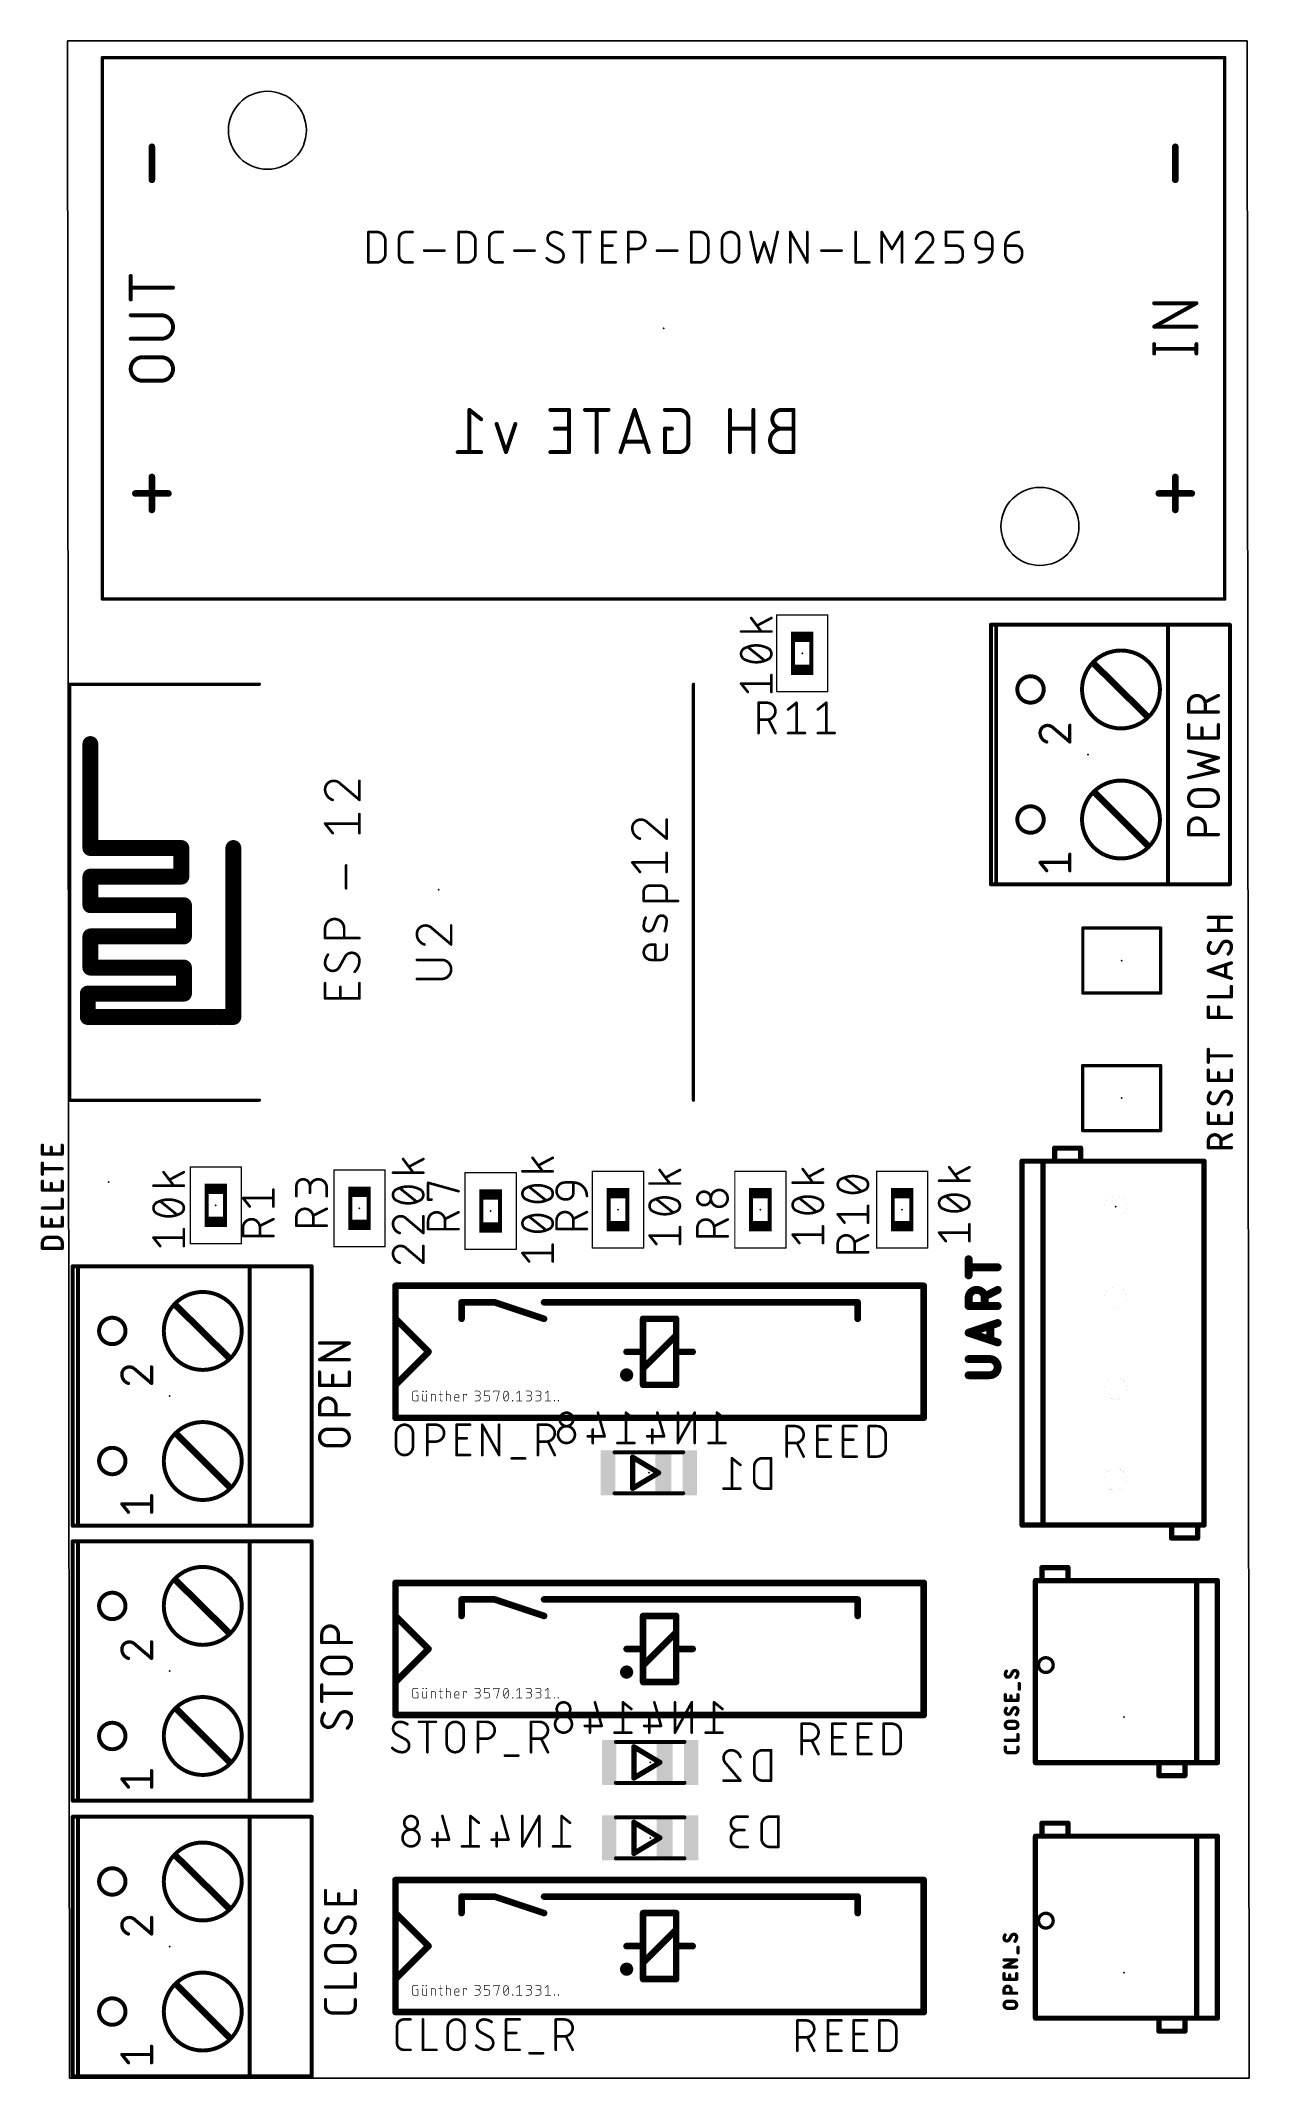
# Model space of a CAD drawing. Extents: x -1.1 to 45.4, y 0 to 78.4.
import ezdxf

# ---------------------------------------------------------------- set-up
doc = ezdxf.new("R2010")
doc.units = 0
for name, color, linetype in [('20', 31, 'CONTINUOUS'), ('21', 253, 'CONTINUOUS'), ('22', 253, 'CONTINUOUS'), ('23', 53, 'CONTINUOUS'), ('24', 53, 'CONTINUOUS'), ('25', 253, 'CONTINUOUS'), ('26', 253, 'CONTINUOUS'), ('27', 253, 'CONTINUOUS'), ('28', 253, 'CONTINUOUS'), ('39', 12, 'CONTINUOUS'), ('48', 253, 'CONTINUOUS'), ('51', 253, 'CONTINUOUS'), ('52', 253, 'CONTINUOUS')]:
    doc.layers.add(name, color=color, linetype=linetype)

# ---------------------------------------------------------------- blocks, each defined once
blk = doc.blocks.new('RECT')
blk.add_solid([(-0.5, -0.5), (0.5, -0.5), (-0.5, 0.5), (0.5, 0.5)])

msp = doc.modelspace()

# ---------------------------------------------------------------- linework, layer by layer
at = {"layer": '20'}
for p, q in [((45.3161, 78.3739), (-0.0739, 78.3739)), ((-0.0739, 78.3739), (0, 0)), ((45.39, 0), (45.3161, 78.3739)), ((0, 0), (45.39, 0))]:
    msp.add_line(p, q, dxfattribs=at)
for centre in [(7.62, 74.93), (37.338, 59.69)]:
    msp.add_circle(centre, 1.5, dxfattribs=at)
at = {"layer": '21'}
for points, const_width in [([(1.27, 56.896), (1.27, 77.724)], 0.127), ([(1.27, 77.724), (44.45, 77.724)], 0.127), ([(44.45, 77.724), (44.45, 56.896)], 0.127), ([(3.175, 74.295), (3.175, 73.025)], 0.254), ([(42.545, 74.295), (42.545, 73.025)], 0.254), ([(2.3622, 68.4216), (2.3622, 69.3247)], 0.1524), ([(3.9878, 68.8731), (2.3622, 68.8731)], 0.1524), ([(41.7322, 67.3743), (43.3578, 68.2774)], 0.1524), ([(43.3578, 68.2774), (41.7322, 68.2774)], 0.1524), ([(3.5362, 67.8137), (2.3622, 67.8137)], 0.1524), ([(43.3578, 67.3743), (41.7322, 67.3743)], 0.1524), ([(2.3622, 66.9105), (3.5362, 66.9105)], 0.1524), ([(41.7322, 66.3426), (41.7322, 66.7039)], 0.1524), ([(43.3578, 66.3426), (43.3578, 66.7039)], 0.1524), ([(2.8138, 66.1984), (3.5362, 66.1984)], 0.1524), ([(41.7322, 66.5232), (43.3578, 66.5232)], 0.1524), ([(3.5362, 65.2953), (2.8138, 65.2953)], 0.1524), ([(3.175, 60.325), (3.175, 61.595)], 0.254), ([(42.545, 60.325), (42.545, 61.595)], 0.254), ([(3.81, 60.96), (2.54, 60.96)], 0.254), ([(43.18, 60.96), (41.91, 60.96)], 0.254), ([(44.45, 56.896), (1.27, 56.896)], 0.127), ([(35.4518, 55.9092), (35.6548, 55.9092)], 0.1524), ([(35.4518, 55.9092), (35.4518, 45.9272)], 0.1524), ([(35.6548, 45.9272), (35.6548, 55.9092)], 0.1524), ([(35.6548, 55.9092), (42.2588, 55.9092)], 0.1524), ([(42.2588, 54.3092), (42.2588, 55.9092)], 0.1524), ([(42.2588, 55.9092), (44.6468, 55.9092)], 0.1524), ([(44.6468, 45.9272), (44.6468, 55.9092)], 0.1524), ([(0.0099, 53.62), (7.3099, 53.62)], 0.127), ([(0.0099, 37.62), (0.0099, 53.62)], 0.127), ([(24.0099, 53.62), (24.0099, 37.62)], 0.127), ([(42.2588, 49.3052), (42.2588, 52.5312)], 0.1524), ([(37.8523, 51.9404), (38.4873, 51.4007)], 0.127), ([(38.4873, 51.4007), (38.4873, 52.0357)], 0.127), ([(0.8099, 47.32), (0.8099, 51.32)], 0.6096), ([(10.4253, 49.7948), (11.1591, 49.1711)], 0.1016), ([(11.1591, 49.1711), (11.1591, 49.9048)], 0.1016), ([(11.1591, 47.8909), (11.1591, 48.6247)], 0.1016), ([(10.1318, 47.8909), (9.8383, 48.2578)], 0.1016), ([(9.8383, 48.2578), (11.1591, 48.2578)], 0.1016), ([(4.3099, 47.32), (0.8099, 47.32)], 0.6096), ([(4.3099, 46.22), (4.3099, 47.32)], 0.6096), ([(6.3099, 40.82), (6.3099, 47.32)], 0.6096), ([(38.4873, 46.4477), (38.4873, 47.0827)], 0.127), ([(42.2588, 45.9272), (42.2588, 47.5272)], 0.1524), ([(0.8099, 45.12), (0.8099, 46.22)], 0.6096), ([(0.8099, 46.22), (4.3099, 46.22)], 0.6096), ([(10.6455, 45.7693), (10.6455, 46.6498)], 0.1016), ([(37.5983, 46.4477), (37.3443, 46.7652)], 0.127), ([(37.3443, 46.7652), (38.4873, 46.7652)], 0.127), ([(35.6548, 45.9272), (35.4518, 45.9272)], 0.1524), ([(42.2588, 45.9272), (35.6548, 45.9272)], 0.1524), ([(44.6468, 45.9272), (42.2588, 45.9272)], 0.1524), ([(4.4099, 45.12), (0.8099, 45.12)], 0.6096), ([(4.4099, 43.92), (4.4099, 45.12)], 0.6096), ([(0.8099, 42.72), (0.8099, 43.92)], 0.6096), ([(0.8099, 43.92), (4.4099, 43.92)], 0.6096), ([(9.8383, 43.855), (9.8383, 44.2219)], 0.1016), ([(11.1591, 43.855), (9.8383, 43.855)], 0.1016), ([(10.5721, 44.2219), (10.5721, 43.855)], 0.1016), ([(38.9877, 44.2402), (38.9877, 41.7402)], 0.127), ([(41.9877, 44.2402), (38.9877, 44.2402)], 0.127), ([(41.9877, 41.7402), (41.9877, 44.2402)], 0.127), ([(10.6088, 43.1439), (10.3886, 42.7403)], 0.1016), ([(4.4099, 42.72), (0.8099, 42.72)], 0.6096), ([(4.4099, 41.72), (4.4099, 42.72)], 0.6096), ([(0.7099, 40.82), (0.7099, 41.72)], 0.6096), ([(0.7099, 41.72), (4.4099, 41.72)], 0.6096), ([(9.8383, 41.5352), (9.8383, 42.1222)], 0.1016), ([(11.1591, 41.5352), (9.8383, 41.5352)], 0.1016), ([(10.4253, 41.5352), (10.4253, 41.9754)], 0.1016), ([(11.1591, 42.1222), (11.1591, 41.5352)], 0.1016), ([(38.9877, 41.7402), (41.9877, 41.7402)], 0.127), ([(5.6099, 40.82), (0.7099, 40.82)], 0.6096), ([(5.7099, 40.82), (6.3099, 40.82)], 0.6096), ([(38.9825, 38.9523), (38.9825, 36.4523)], 0.127), ([(41.9825, 38.9523), (38.9825, 38.9523)], 0.127), ([(41.9825, 36.4523), (41.9825, 38.9523)], 0.127), ([(7.3099, 37.62), (0.0099, 37.62)], 0.127), ([(38.9825, 36.4523), (41.9825, 36.4523)], 0.127), ([(36.6517, 21.275), (36.6517, 35.275)], 0.2032), ([(36.6517, 35.275), (37.4517, 35.275)], 0.2032), ([(37.4517, 35.275), (43.6517, 35.275)], 0.2032), ([(37.4517, 21.275), (37.4517, 35.275)], 0.2032), ([(43.6517, 35.275), (43.6517, 21.275)], 0.2032), ([(0.1281, 31.2326), (0.3311, 31.2326)], 0.1524), ([(0.1281, 31.2326), (0.1281, 21.2506)], 0.1524), ([(0.3311, 21.2506), (0.3311, 31.2326)], 0.1524), ([(0.3311, 31.2326), (6.9351, 31.2326)], 0.1524), ([(6.9351, 29.6326), (6.9351, 31.2326)], 0.1524), ([(6.9351, 31.2326), (9.3231, 31.2326)], 0.1524), ([(9.3231, 21.2506), (9.3231, 31.2326)], 0.1524), ([(12.5479, 30.48), (32.8679, 30.48)], 0.254), ([(12.5479, 29.21), (12.5479, 30.48)], 0.254), ([(32.8679, 30.48), (32.8679, 25.4)], 0.254), ([(15.0879, 29.21), (15.0879, 29.845)], 0.254), ([(15.0879, 29.845), (16.3579, 29.845)], 0.254), ([(16.3579, 29.845), (18.2629, 29.21)], 0.254), ([(18.2629, 29.845), (30.3279, 29.845)], 0.254), ([(30.3279, 29.845), (30.3279, 29.21)], 0.254), ([(12.5479, 26.67), (12.5479, 29.21)], 0.254), ([(12.5479, 29.21), (13.8179, 27.94)], 0.254), ([(22.0729, 29.21), (23.3429, 29.21)], 0.254), ([(22.0729, 27.94), (22.0729, 29.21)], 0.254), ([(23.3429, 29.21), (23.3429, 28.575)], 0.254), ([(22.0729, 27.305), (23.3429, 28.575)], 0.254), ([(23.3429, 28.575), (23.3429, 27.94)], 0.254), ([(6.9351, 24.6286), (6.9351, 27.8546)], 0.1524), ([(13.8179, 27.94), (12.5479, 26.67)], 0.254), ([(22.0729, 27.94), (21.4379, 27.94)], 0.254), ([(22.0729, 27.305), (22.0729, 27.94)], 0.254), ([(23.3429, 27.94), (23.3429, 26.67)], 0.254), ([(23.3429, 27.94), (23.9779, 27.94)], 0.254), ([(2.5286, 27.2639), (3.1636, 26.7241)], 0.127), ([(3.1636, 26.7241), (3.1636, 27.3591)], 0.127), ([(12.5479, 25.4), (12.5479, 26.67)], 0.254), ([(22.0729, 26.67), (22.0729, 27.305)], 0.254), ([(23.3429, 26.67), (22.0729, 26.67)], 0.254), ([(32.8679, 25.4), (12.5479, 25.4)], 0.254), ([(6.9351, 21.2506), (6.9351, 22.8506)], 0.1524), ([(2.2746, 21.7711), (2.0206, 22.0886)], 0.127), ([(2.0206, 22.0886), (3.1636, 22.0886)], 0.127), ([(3.1636, 21.7711), (3.1636, 22.4061)], 0.127), ([(0.3311, 21.2506), (0.1281, 21.2506)], 0.1524), ([(6.9351, 21.2506), (0.3311, 21.2506)], 0.1524), ([(9.3231, 21.2506), (6.9351, 21.2506)], 0.1524), ([(37.4517, 21.275), (36.6517, 21.275)], 0.2032), ([(43.6517, 21.275), (37.4517, 21.275)], 0.2032), ([(0.1281, 20.6553), (0.3311, 20.6553)], 0.1524), ([(0.1281, 20.6553), (0.1281, 10.6733)], 0.1524), ([(0.3311, 10.6733), (0.3311, 20.6553)], 0.1524), ([(0.3311, 20.6553), (6.9351, 20.6553)], 0.1524), ([(6.9351, 19.0553), (6.9351, 20.6553)], 0.1524), ([(6.9351, 20.6553), (9.3231, 20.6553)], 0.1524), ([(9.3231, 10.6733), (9.3231, 20.6553)], 0.1524), ([(12.5479, 19.05), (32.8679, 19.05)], 0.254), ([(12.5479, 17.78), (12.5479, 19.05)], 0.254), ([(32.8679, 19.05), (32.8679, 13.97)], 0.254), ([(37.1654, 12.1396), (37.1654, 19.1396)], 0.2032), ([(37.1654, 19.1396), (43.3654, 19.1396)], 0.2032), ([(43.3654, 19.1396), (44.1654, 19.1396)], 0.2032), ([(43.3654, 19.1396), (43.3654, 12.1396)], 0.2032), ([(44.1654, 19.1396), (44.1654, 12.1396)], 0.2032), ([(15.0879, 17.78), (15.0879, 18.415)], 0.254), ([(15.0879, 18.415), (16.3579, 18.415)], 0.254), ([(16.3579, 18.415), (18.2629, 17.78)], 0.254), ([(18.2629, 18.415), (30.3279, 18.415)], 0.254), ([(30.3279, 18.415), (30.3279, 17.78)], 0.254), ([(6.9351, 14.0513), (6.9351, 17.2773)], 0.1524), ([(12.5479, 15.24), (12.5479, 17.78)], 0.254), ([(12.5479, 17.78), (13.8179, 16.51)], 0.254), ([(22.0729, 17.78), (23.3429, 17.78)], 0.254), ([(22.0729, 16.51), (22.0729, 17.78)], 0.254), ([(22.0729, 15.875), (23.3429, 17.145)], 0.254), ([(23.3429, 17.78), (23.3429, 17.145)], 0.254), ([(23.3429, 17.145), (23.3429, 16.51)], 0.254), ([(2.5286, 16.6865), (3.1636, 16.1468)], 0.127), ([(3.1636, 16.1468), (3.1636, 16.7818)], 0.127), ([(13.8179, 16.51), (12.5479, 15.24)], 0.254), ([(22.0729, 16.51), (21.4379, 16.51)], 0.254), ([(22.0729, 15.875), (22.0729, 16.51)], 0.254), ([(23.3429, 16.51), (23.3429, 15.24)], 0.254), ([(23.3429, 16.51), (23.9779, 16.51)], 0.254), ([(22.0729, 15.24), (22.0729, 15.875)], 0.254), ([(12.5479, 13.97), (12.5479, 15.24)], 0.254), ([(23.3429, 15.24), (22.0729, 15.24)], 0.254), ([(32.8679, 13.97), (12.5479, 13.97)], 0.254), ([(3.1636, 11.1938), (3.1636, 11.8288)], 0.127), ([(6.9351, 10.6733), (6.9351, 12.2733)], 0.1524), ([(43.3654, 12.1396), (37.1654, 12.1396)], 0.2032), ([(44.1654, 12.1396), (43.3654, 12.1396)], 0.2032), ([(2.2746, 11.1938), (2.0206, 11.5113)], 0.127), ([(2.0206, 11.5113), (3.1636, 11.5113)], 0.127), ([(0.3311, 10.6733), (0.1281, 10.6733)], 0.1524), ([(6.9351, 10.6733), (0.3311, 10.6733)], 0.1524), ([(9.3231, 10.6733), (6.9351, 10.6733)], 0.1524), ([(0.1281, 10.0545), (0.3311, 10.0545)], 0.1524), ([(0.1281, 10.0545), (0.1281, 0.0725)], 0.1524), ([(0.3311, 0.0725), (0.3311, 10.0545)], 0.1524), ([(0.3311, 10.0545), (6.9351, 10.0545)], 0.1524), ([(6.9351, 8.4545), (6.9351, 10.0545)], 0.1524), ([(6.9351, 10.0545), (9.3231, 10.0545)], 0.1524), ([(9.3231, 0.0725), (9.3231, 10.0545)], 0.1524), ([(37.1654, 2.3079), (37.1654, 9.3079)], 0.2032), ([(37.1654, 9.3079), (43.3654, 9.3079)], 0.2032), ([(43.3654, 9.3079), (44.1654, 9.3079)], 0.2032), ([(43.3654, 9.3079), (43.3654, 2.3079)], 0.2032), ([(44.1654, 9.3079), (44.1654, 2.3079)], 0.2032), ([(12.5479, 7.62), (32.8679, 7.62)], 0.254), ([(12.5479, 6.35), (12.5479, 7.62)], 0.254), ([(15.0879, 6.35), (15.0879, 6.985)], 0.254), ([(15.0879, 6.985), (16.3579, 6.985)], 0.254), ([(16.3579, 6.985), (18.2629, 6.35)], 0.254), ([(18.2629, 6.985), (30.3279, 6.985)], 0.254), ([(30.3279, 6.985), (30.3279, 6.35)], 0.254), ([(32.8679, 7.62), (32.8679, 2.54)], 0.254), ([(6.9351, 3.4505), (6.9351, 6.6765)], 0.1524), ([(12.5479, 3.81), (12.5479, 6.35)], 0.254), ([(12.5479, 6.35), (13.8179, 5.08)], 0.254), ([(22.0729, 6.35), (23.3429, 6.35)], 0.254), ([(22.0729, 5.08), (22.0729, 6.35)], 0.254), ([(23.3429, 6.35), (23.3429, 5.715)], 0.254), ([(2.5286, 6.0858), (3.1636, 5.546)], 0.127), ([(3.1636, 5.546), (3.1636, 6.181)], 0.127), ([(22.0729, 4.445), (23.3429, 5.715)], 0.254), ([(23.3429, 5.715), (23.3429, 5.08)], 0.254), ([(13.8179, 5.08), (12.5479, 3.81)], 0.254), ([(22.0729, 5.08), (21.4379, 5.08)], 0.254), ([(22.0729, 4.445), (22.0729, 5.08)], 0.254), ([(23.3429, 5.08), (23.3429, 3.81)], 0.254), ([(23.3429, 5.08), (23.9779, 5.08)], 0.254), ([(12.5479, 2.54), (12.5479, 3.81)], 0.254), ([(22.0729, 3.81), (22.0729, 4.445)], 0.254), ([(23.3429, 3.81), (22.0729, 3.81)], 0.254), ([(32.8679, 2.54), (12.5479, 2.54)], 0.254), ([(43.3654, 2.3079), (37.1654, 2.3079)], 0.2032), ([(44.1654, 2.3079), (43.3654, 2.3079)], 0.2032), ([(6.9351, 0.0725), (6.9351, 1.6725)], 0.1524), ([(2.2746, 0.593), (2.0206, 0.9105)], 0.127), ([(2.0206, 0.9105), (3.1636, 0.9105)], 0.127), ([(3.1636, 0.593), (3.1636, 1.228)], 0.127), ([(0.3311, 0.0725), (0.1281, 0.0725)], 0.1524), ([(6.9351, 0.0725), (0.3311, 0.0725)], 0.1524), ([(9.3231, 0.0725), (6.9351, 0.0725)], 0.1524)]:
    msp.add_lwpolyline(points, dxfattribs=dict(at, const_width=const_width))
for points, const_width in [([(1.27, 77.7558, 1), (1.27, 77.6923)], 0.0635), ([(1.3017, 77.724, 1), (1.2383, 77.724)], 0.0635), ([(44.4818, 77.724, 1), (44.4183, 77.724)], 0.0635), ([(44.45, 77.6923, 1), (44.45, 77.7558)], 0.0635), ([(3.2385, 74.295, 1), (3.1115, 74.295)], 0.127), ([(42.6085, 74.295, 1), (42.4815, 74.295)], 0.127), ([(3.1115, 73.025, 1), (3.2385, 73.025)], 0.127), ([(42.4815, 73.025, 1), (42.6085, 73.025)], 0.127), ([(2.4003, 69.3247, 1), (2.3241, 69.3247)], 0.0762), ([(2.3622, 68.9112, 1), (2.3622, 68.835)], 0.0762), ([(2.3241, 68.4216, 1), (2.4003, 68.4216)], 0.0762), ([(3.9878, 68.835, 1), (3.9878, 68.9112)], 0.0762), ([(41.7322, 68.3155, 1), (41.7322, 68.2393)], 0.0762), ([(43.3763, 68.2441, 1), (43.3393, 68.3107)], 0.0762), ([(43.3578, 68.2393, 1), (43.3578, 68.3155)], 0.0762), ([(2.3622, 67.8518, 1), (2.3622, 67.7756)], 0.0762), ([(3.5362, 66.9105, 1), (3.5362, 67.8137)], 0.1524), ([(3.5362, 67.8518, 1), (3.5362, 67.7756)], 0.0762), ([(3.5362, 67.7756, 1), (3.5362, 67.8518)], 0.0762), ([(41.7322, 67.4124, 1), (41.7322, 67.3362)], 0.0762), ([(41.7137, 67.4076, 1), (41.7507, 67.341)], 0.0762), ([(43.3578, 67.3362, 1), (43.3578, 67.4124)], 0.0762), ([(2.3622, 66.9486, 1), (2.3622, 66.8724)], 0.0762), ([(3.5362, 66.9486, 1), (3.5362, 66.8724)], 0.0762), ([(3.5362, 66.8724, 1), (3.5362, 66.9486)], 0.0762), ([(41.7703, 66.7039, 1), (41.6941, 66.7039)], 0.0762), ([(43.3959, 66.7039, 1), (43.3197, 66.7039)], 0.0762), ([(2.8138, 66.1984, 1), (2.8138, 65.2953)], 0.1524), ([(2.8138, 66.2365, 1), (2.8138, 66.1603)], 0.0762), ([(2.8138, 66.1603, 1), (2.8138, 66.2365)], 0.0762), ([(3.5362, 65.2953, 1), (3.5362, 66.1984)], 0.1524), ([(3.5362, 66.2365, 1), (3.5362, 66.1603)], 0.0762), ([(3.5362, 66.1603, 1), (3.5362, 66.2365)], 0.0762), ([(41.7322, 66.5613, 1), (41.7322, 66.4851)], 0.0762), ([(41.6941, 66.3426, 1), (41.7703, 66.3426)], 0.0762), ([(43.3197, 66.3426, 1), (43.3959, 66.3426)], 0.0762), ([(43.3578, 66.4851, 1), (43.3578, 66.5613)], 0.0762), ([(2.8138, 65.3334, 1), (2.8138, 65.2572)], 0.0762), ([(2.8138, 65.2572, 1), (2.8138, 65.3334)], 0.0762), ([(3.5362, 65.3334, 1), (3.5362, 65.2572)], 0.0762), ([(3.5362, 65.2572, 1), (3.5362, 65.3334)], 0.0762), ([(3.2385, 61.595, 1), (3.1115, 61.595)], 0.127), ([(42.6085, 61.595, 1), (42.4815, 61.595)], 0.127), ([(2.54, 61.0235, 1), (2.54, 60.8965)], 0.127), ([(3.1115, 60.325, 1), (3.2385, 60.325)], 0.127), ([(3.81, 60.8965, 1), (3.81, 61.0235)], 0.127), ([(41.91, 61.0235, 1), (41.91, 60.8965)], 0.127), ([(42.4815, 60.325, 1), (42.6085, 60.325)], 0.127), ([(43.18, 60.8965, 1), (43.18, 61.0235)], 0.127), ([(1.27, 56.9278, 1), (1.27, 56.8642)], 0.0635), ([(1.2383, 56.896, 1), (1.3017, 56.896)], 0.0635), ([(44.4183, 56.896, 1), (44.4818, 56.896)], 0.0635), ([(44.45, 56.8642, 1), (44.45, 56.9278)], 0.0635), ([(35.4518, 55.9473, 1), (35.4518, 55.8711)], 0.0762), ([(35.4899, 55.9092, 1), (35.4137, 55.9092)], 0.0762), ([(35.6929, 55.9092, 1), (35.6167, 55.9092)], 0.0762), ([(35.6548, 55.9473, 1), (35.6548, 55.8711)], 0.0762), ([(35.6548, 55.8711, 1), (35.6548, 55.9473)], 0.0762), ([(42.2969, 55.9092, 1), (42.2207, 55.9092)], 0.0762), ([(42.2588, 55.9473, 1), (42.2588, 55.8711)], 0.0762), ([(42.2588, 55.8711, 1), (42.2588, 55.9473)], 0.0762), ([(44.6849, 55.9092, 1), (44.6087, 55.9092)], 0.0762), ([(44.6468, 55.8711, 1), (44.6468, 55.9473)], 0.0762), ([(42.2207, 54.3092, 1), (42.2969, 54.3092)], 0.0762), ([(0.0416, 53.62, 1), (-0.0219, 53.62)], 0.0635), ([(0.0099, 53.6518, 1), (0.0099, 53.5883)], 0.0635), ([(7.3099, 53.5883, 1), (7.3099, 53.6518)], 0.0635), ([(24.0416, 53.62, 1), (23.9781, 53.62)], 0.0635), ([(36.976, 52.912, 1), (36.976, 53.928, 1), (36.976, 52.912)], 0.1524), ([(42.2969, 52.5312, 1), (42.2207, 52.5312)], 0.0762), ([(37.6301, 52.0357, 0.4142), (37.3443, 51.7499)], 0.127), ([(37.3443, 51.7499, 0.3252), (37.5983, 51.4007)], 0.127), ([(37.3761, 51.7499, 1), (37.3126, 51.7499)], 0.0635), ([(37.3126, 51.7499, 1), (37.3761, 51.7499)], 0.0635), ([(37.8523, 51.9404, 0.2053), (37.6301, 52.0357)], 0.127), ([(37.6301, 52.0674, 1), (37.6301, 52.0039)], 0.0635), ([(37.6301, 52.0039, 1), (37.6301, 52.0674)], 0.0635), ([(37.8729, 51.9646, 1), (37.8318, 51.9162)], 0.0635), ([(37.8293, 51.9185, 1), (37.8753, 51.9623)], 0.0635), ([(38.5191, 52.0357, 1), (38.4556, 52.0357)], 0.0635), ([(0.9623, 51.32, 1), (0.6575, 51.32)], 0.3048), ([(37.5885, 51.3705, 1), (37.6081, 51.4309)], 0.0635), ([(38.4556, 51.4007, 1), (38.5191, 51.4007)], 0.0635), ([(38.4668, 51.3765, 1), (38.5079, 51.4249)], 0.0635), ([(10.1685, 49.9048, 0.4142), (9.8383, 49.5746)], 0.1016), ([(9.8383, 49.5746, 0.3252), (10.1318, 49.1711)], 0.1016), ([(9.8637, 49.5746, 1), (9.8129, 49.5746)], 0.0508), ([(9.8129, 49.5746, 1), (9.8637, 49.5746)], 0.0508), ([(10.4253, 49.7948, 0.2053), (10.1685, 49.9048)], 0.1016), ([(10.1685, 49.9302, 1), (10.1685, 49.8794)], 0.0508), ([(10.1685, 49.8794, 1), (10.1685, 49.9302)], 0.0508), ([(10.4418, 49.8141, 1), (10.4089, 49.7754)], 0.0508), ([(10.4069, 49.7772, 1), (10.4437, 49.8123)], 0.0508), ([(11.1845, 49.9048, 1), (11.1337, 49.9048)], 0.0508), ([(10.124, 49.1469, 1), (10.1396, 49.1952)], 0.0508), ([(11.1337, 49.1711, 1), (11.1845, 49.1711)], 0.0508), ([(11.1845, 48.6247, 1), (11.1337, 48.6247)], 0.0508), ([(11.1426, 49.1517, 1), (11.1755, 49.1904)], 0.0508), ([(36.976, 47.9082, 1), (36.976, 48.9242, 1), (36.976, 47.9082)], 0.1524), ([(42.2207, 49.3052, 1), (42.2969, 49.3052)], 0.0762), ([(9.8581, 48.2737, 1), (9.8185, 48.2419)], 0.0508), ([(9.8383, 48.2832, 1), (9.8383, 48.2324)], 0.0508), ([(10.112, 47.875, 1), (10.1516, 47.9068)], 0.0508), ([(11.1337, 47.8909, 1), (11.1845, 47.8909)], 0.0508), ([(11.1591, 48.2324, 1), (11.1591, 48.2832)], 0.0508), ([(0.8099, 47.4724, 1), (0.8099, 47.1676)], 0.3048), ([(0.6575, 47.32, 1), (0.9623, 47.32)], 0.3048), ([(4.4623, 47.32, 1), (4.1575, 47.32)], 0.3048), ([(4.3099, 47.1676, 1), (4.3099, 47.4724)], 0.3048), ([(6.4623, 47.32, 1), (6.1575, 47.32)], 0.3048), ([(38.5191, 47.0827, 1), (38.4556, 47.0827)], 0.0635), ([(42.2969, 47.5272, 1), (42.2207, 47.5272)], 0.0762), ([(0.9623, 46.22, 1), (0.6575, 46.22)], 0.3048), ([(0.8099, 46.3724, 1), (0.8099, 46.0676)], 0.3048), ([(4.1575, 46.22, 1), (4.4623, 46.22)], 0.3048), ([(4.3099, 46.0676, 1), (4.3099, 46.3724)], 0.3048), ([(10.6708, 46.6498, 1), (10.6201, 46.6498)], 0.0508), ([(37.3691, 46.785, 1), (37.3195, 46.7454)], 0.0635), ([(37.3443, 46.7969, 1), (37.3443, 46.7334)], 0.0635), ([(37.5735, 46.4279, 1), (37.6231, 46.4675)], 0.0635), ([(38.4556, 46.4477, 1), (38.5191, 46.4477)], 0.0635), ([(38.4873, 46.7334, 1), (38.4873, 46.7969)], 0.0635), ([(10.6201, 45.7693, 1), (10.6708, 45.7693)], 0.0508), ([(35.4518, 45.9653, 1), (35.4518, 45.8891)], 0.0762), ([(35.4137, 45.9272, 1), (35.4899, 45.9272)], 0.0762), ([(35.6548, 45.9653, 1), (35.6548, 45.8891)], 0.0762), ([(35.6167, 45.9272, 1), (35.6929, 45.9272)], 0.0762), ([(35.6548, 45.8891, 1), (35.6548, 45.9653)], 0.0762), ([(42.2588, 45.9653, 1), (42.2588, 45.8891)], 0.0762), ([(42.2207, 45.9272, 1), (42.2969, 45.9272)], 0.0762), ([(42.2588, 45.8891, 1), (42.2588, 45.9653)], 0.0762), ([(44.6087, 45.9272, 1), (44.6849, 45.9272)], 0.0762), ([(44.6468, 45.8891, 1), (44.6468, 45.9653)], 0.0762), ([(0.8099, 45.2724, 1), (0.8099, 44.9676)], 0.3048), ([(0.6575, 45.12, 1), (0.9623, 45.12)], 0.3048), ([(4.5623, 45.12, 1), (4.2575, 45.12)], 0.3048), ([(4.4099, 44.9676, 1), (4.4099, 45.2724)], 0.3048), ([(0.9623, 43.92, 1), (0.6575, 43.92)], 0.3048), ([(0.8099, 44.0724, 1), (0.8099, 43.7676)], 0.3048), ([(4.2575, 43.92, 1), (4.5623, 43.92)], 0.3048), ([(4.4099, 43.7676, 1), (4.4099, 44.0724)], 0.3048), ([(10.5721, 44.2219, 1), (9.8383, 44.2219)], 0.1016), ([(9.8637, 44.2219, 1), (9.8129, 44.2219)], 0.0508), ([(9.8129, 44.2219, 1), (9.8637, 44.2219)], 0.0508), ([(9.8383, 43.8804, 1), (9.8383, 43.8296)], 0.0508), ([(10.5975, 44.2219, 1), (10.5467, 44.2219)], 0.0508), ([(10.5467, 44.2219, 1), (10.5975, 44.2219)], 0.0508), ([(11.1591, 43.8296, 1), (11.1591, 43.8804)], 0.0508), ([(38.9877, 44.272, 1), (38.9877, 44.2085)], 0.0635), ([(39.0195, 44.2402, 1), (38.956, 44.2402)], 0.0635), ([(42.0195, 44.2402, 1), (41.956, 44.2402)], 0.0635), ([(41.9877, 44.2085, 1), (41.9877, 44.272)], 0.0635), ([(9.8129, 43.855, 1), (9.8637, 43.855)], 0.0508), ([(9.9484, 43.2173, 0.1623), (9.8383, 42.8871)], 0.1016), ([(9.9687, 43.2021, 1), (9.928, 43.2325)], 0.0508), ([(10.5467, 43.855, 1), (10.5975, 43.855)], 0.0508), ([(10.8656, 43.2907, 0.2656), (10.6088, 43.1439)], 0.1016), ([(10.5869, 43.1568, 1), (10.6306, 43.131)], 0.0508), ([(10.6311, 43.1318, 1), (10.5865, 43.1561)], 0.0508), ([(11.1591, 42.9972, 0.4142), (10.8656, 43.2907)], 0.1016), ([(10.8656, 43.3161, 1), (10.8656, 43.2653)], 0.0508), ([(10.8656, 43.2653, 1), (10.8656, 43.3161)], 0.0508), ([(0.8099, 42.8724, 1), (0.8099, 42.5676)], 0.3048), ([(0.6575, 42.72, 1), (0.9623, 42.72)], 0.3048), ([(4.5623, 42.72, 1), (4.2575, 42.72)], 0.3048), ([(4.4099, 42.5676, 1), (4.4099, 42.8724)], 0.3048), ([(9.8383, 42.8871, 0.4142), (10.1318, 42.5936)], 0.1016), ([(9.8637, 42.8871, 1), (9.8129, 42.8871)], 0.0508), ([(9.8129, 42.8871, 1), (9.8637, 42.8871)], 0.0508), ([(10.1318, 42.5936, 0.2656), (10.3886, 42.7403)], 0.1016), ([(10.1318, 42.619, 1), (10.1318, 42.5682)], 0.0508), ([(10.1318, 42.5682, 1), (10.1318, 42.619)], 0.0508), ([(10.3663, 42.7525, 1), (10.4109, 42.7282)], 0.0508), ([(10.4105, 42.7275, 1), (10.3667, 42.7532)], 0.0508), ([(10.9756, 42.5569, 0.2), (11.1591, 42.9972)], 0.1016), ([(10.9578, 42.5749, 1), (10.9935, 42.5389)], 0.0508), ([(11.1845, 42.9972, 1), (11.1337, 42.9972)], 0.0508), ([(11.1337, 42.9972, 1), (11.1845, 42.9972)], 0.0508), ([(0.8623, 41.72, 1), (0.5575, 41.72)], 0.3048), ([(0.7099, 41.8724, 1), (0.7099, 41.5676)], 0.3048), ([(4.2575, 41.72, 1), (4.5623, 41.72)], 0.3048), ([(4.4099, 41.5676, 1), (4.4099, 41.8724)], 0.3048), ([(9.8637, 42.1222, 1), (9.8129, 42.1222)], 0.0508), ([(9.8383, 41.5606, 1), (9.8383, 41.5098)], 0.0508), ([(9.8129, 41.5352, 1), (9.8637, 41.5352)], 0.0508), ([(10.4507, 41.9754, 1), (10.3999, 41.9754)], 0.0508), ([(10.3999, 41.5352, 1), (10.4507, 41.5352)], 0.0508), ([(11.1845, 42.1222, 1), (11.1337, 42.1222)], 0.0508), ([(11.1337, 41.5352, 1), (11.1845, 41.5352)], 0.0508), ([(11.1591, 41.5098, 1), (11.1591, 41.5606)], 0.0508), ([(38.9877, 41.772, 1), (38.9877, 41.7085)], 0.0635), ([(38.956, 41.7402, 1), (39.0195, 41.7402)], 0.0635), ([(41.956, 41.7402, 1), (42.0195, 41.7402)], 0.0635), ([(41.9877, 41.7085, 1), (41.9877, 41.772)], 0.0635), ([(0.7099, 40.9724, 1), (0.7099, 40.6676)], 0.3048), ([(0.5575, 40.82, 1), (0.8623, 40.82)], 0.3048), ([(5.7099, 40.9724, 1), (5.7099, 40.6676)], 0.3048), ([(5.6099, 40.6676, 1), (5.6099, 40.9724)], 0.3048), ([(6.1575, 40.82, 1), (6.4623, 40.82)], 0.3048), ([(6.3099, 40.6676, 1), (6.3099, 40.9724)], 0.3048), ([(39.0142, 38.9523, 1), (38.9507, 38.9523)], 0.0635), ([(38.9825, 38.9841, 1), (38.9825, 38.9206)], 0.0635), ([(42.0142, 38.9523, 1), (41.9507, 38.9523)], 0.0635), ([(41.9825, 38.9206, 1), (41.9825, 38.9841)], 0.0635), ([(-0.0219, 37.62, 1), (0.0416, 37.62)], 0.0635), ([(0.0099, 37.6518, 1), (0.0099, 37.5883)], 0.0635), ([(7.3099, 37.5883, 1), (7.3099, 37.6518)], 0.0635), ([(23.9781, 37.62, 1), (24.0416, 37.62)], 0.0635), ([(38.9507, 36.4523, 1), (39.0142, 36.4523)], 0.0635), ([(38.9825, 36.4841, 1), (38.9825, 36.4206)], 0.0635), ([(41.9507, 36.4523, 1), (42.0142, 36.4523)], 0.0635), ([(41.9825, 36.4206, 1), (41.9825, 36.4841)], 0.0635), ([(36.7025, 35.275, 1), (36.6009, 35.275)], 0.1016), ([(36.6517, 35.3258, 1), (36.6517, 35.2242)], 0.1016), ([(37.4517, 35.3258, 1), (37.4517, 35.2242)], 0.1016), ([(37.5025, 35.275, 1), (37.4009, 35.275)], 0.1016), ([(37.4517, 35.2242, 1), (37.4517, 35.3258)], 0.1016), ([(43.7025, 35.275, 1), (43.6009, 35.275)], 0.1016), ([(43.6517, 35.2242, 1), (43.6517, 35.3258)], 0.1016), ([(0.1281, 31.2707, 1), (0.1281, 31.1945)], 0.0762), ([(0.1662, 31.2326, 1), (0.09, 31.2326)], 0.0762), ([(0.3692, 31.2326, 1), (0.293, 31.2326)], 0.0762), ([(0.3311, 31.2707, 1), (0.3311, 31.1945)], 0.0762), ([(0.3311, 31.1945, 1), (0.3311, 31.2707)], 0.0762), ([(6.9732, 31.2326, 1), (6.897, 31.2326)], 0.0762), ([(6.9351, 31.2707, 1), (6.9351, 31.1945)], 0.0762), ([(6.9351, 31.1945, 1), (6.9351, 31.2707)], 0.0762), ([(9.3612, 31.2326, 1), (9.285, 31.2326)], 0.0762), ([(9.3231, 31.1945, 1), (9.3231, 31.2707)], 0.0762), ([(12.5479, 30.5435, 1), (12.5479, 30.4165)], 0.127), ([(12.6114, 30.48, 1), (12.4844, 30.48)], 0.127), ([(32.9314, 30.48, 1), (32.8044, 30.48)], 0.127), ([(32.8679, 30.4165, 1), (32.8679, 30.5435)], 0.127), ([(15.1514, 29.845, 1), (15.0244, 29.845)], 0.127), ([(15.0879, 29.9085, 1), (15.0879, 29.7815)], 0.127), ([(16.378, 29.9052, 1), (16.3378, 29.7848)], 0.127), ([(16.3579, 29.7815, 1), (16.3579, 29.9085)], 0.127), ([(18.2629, 29.9085, 1), (18.2629, 29.7815)], 0.127), ([(30.3914, 29.845, 1), (30.2644, 29.845)], 0.127), ([(30.3279, 29.7815, 1), (30.3279, 29.9085)], 0.127), ([(1.6523, 28.2354, 1), (1.6523, 29.2514, 1), (1.6523, 28.2354)], 0.1524), ([(6.897, 29.6326, 1), (6.9732, 29.6326)], 0.0762), ([(12.6114, 29.21, 1), (12.4844, 29.21)], 0.127), ([(12.5928, 29.2549, 1), (12.503, 29.1651)], 0.127), ([(12.4844, 29.21, 1), (12.6114, 29.21)], 0.127), ([(15.0244, 29.21, 1), (15.1514, 29.21)], 0.127), ([(18.2428, 29.1498, 1), (18.283, 29.2702)], 0.127), ([(22.0729, 29.2735, 1), (22.0729, 29.1465)], 0.127), ([(22.1364, 29.21, 1), (22.0094, 29.21)], 0.127), ([(23.4064, 29.21, 1), (23.2794, 29.21)], 0.127), ([(23.3429, 29.1465, 1), (23.3429, 29.2735)], 0.127), ([(30.2644, 29.21, 1), (30.3914, 29.21)], 0.127), ([(23.4064, 28.575, 1), (23.2794, 28.575)], 0.127), ([(23.2794, 28.575, 1), (23.4064, 28.575)], 0.127), ([(23.3878, 28.5301, 1), (23.298, 28.6199)], 0.127), ([(6.9732, 27.8546, 1), (6.897, 27.8546)], 0.0762), ([(13.8628, 27.8951, 1), (13.773, 27.9849)], 0.127), ([(13.773, 27.8951, 1), (13.8628, 27.9849)], 0.127), ([(21.4379, 28.0035, 1), (21.4379, 27.8765)], 0.127), ([(22.1364, 27.94, 1), (22.0094, 27.94)], 0.127), ([(22.0094, 27.94, 1), (22.1364, 27.94)], 0.127), ([(22.0729, 27.8765, 1), (22.0729, 28.0035)], 0.127), ([(23.4064, 27.94, 1), (23.2794, 27.94)], 0.127), ([(23.3429, 28.0035, 1), (23.3429, 27.8765)], 0.127), ([(23.2794, 27.94, 1), (23.4064, 27.94)], 0.127), ([(23.9779, 27.8765, 1), (23.9779, 28.0035)], 0.127), ([(2.3063, 27.3591, 0.4142), (2.0206, 27.0734)], 0.127), ([(2.0206, 27.0734, 0.3252), (2.2746, 26.7241)], 0.127), ([(2.0523, 27.0734, 1), (1.9888, 27.0734)], 0.0635), ([(1.9888, 27.0734, 1), (2.0523, 27.0734)], 0.0635), ([(2.2648, 26.6939, 1), (2.2844, 26.7543)], 0.0635), ([(2.5286, 27.2639, 0.2053), (2.3063, 27.3591)], 0.127), ([(2.3063, 27.3909, 1), (2.3063, 27.3274)], 0.0635), ([(2.3063, 27.3274, 1), (2.3063, 27.3909)], 0.0635), ([(2.5491, 27.2881, 1), (2.508, 27.2397)], 0.0635), ([(2.5056, 27.242, 1), (2.5516, 27.2858)], 0.0635), ([(3.1953, 27.3591, 1), (3.1318, 27.3591)], 0.0635), ([(3.1318, 26.7241, 1), (3.1953, 26.7241)], 0.0635), ([(3.143, 26.6999, 1), (3.1841, 26.7483)], 0.0635), ([(12.6114, 26.67, 1), (12.4844, 26.67)], 0.127), ([(12.503, 26.7149, 1), (12.5928, 26.6251)], 0.127), ([(12.4844, 26.67, 1), (12.6114, 26.67)], 0.127), ([(21.4379, 26.924, 1), (21.4379, 27.178, 1), (21.4379, 26.924)], 0.254), ([(22.1364, 27.305, 1), (22.0094, 27.305)], 0.127), ([(22.028, 27.3499, 1), (22.1178, 27.2601)], 0.127), ([(22.0094, 27.305, 1), (22.1364, 27.305)], 0.127), ([(22.0729, 26.7335, 1), (22.0729, 26.6065)], 0.127), ([(22.0094, 26.67, 1), (22.1364, 26.67)], 0.127), ([(23.2794, 26.67, 1), (23.4064, 26.67)], 0.127), ([(23.3429, 26.6065, 1), (23.3429, 26.7335)], 0.127), ([(12.5479, 25.4635, 1), (12.5479, 25.3365)], 0.127), ([(12.4844, 25.4, 1), (12.6114, 25.4)], 0.127), ([(32.8044, 25.4, 1), (32.9314, 25.4)], 0.127), ([(32.8679, 25.3365, 1), (32.8679, 25.4635)], 0.127), ([(1.6523, 23.2316, 1), (1.6523, 24.2476, 1), (1.6523, 23.2316)], 0.1524), ([(6.897, 24.6286, 1), (6.9732, 24.6286)], 0.0762), ([(6.9732, 22.8506, 1), (6.897, 22.8506)], 0.0762), ([(2.0454, 22.1085, 1), (1.9958, 22.0688)], 0.0635), ([(2.0206, 22.1204, 1), (2.0206, 22.0569)], 0.0635), ([(3.1953, 22.4061, 1), (3.1318, 22.4061)], 0.0635), ([(3.1636, 22.0569, 1), (3.1636, 22.1204)], 0.0635), ([(0.1281, 21.2887, 1), (0.1281, 21.2125)], 0.0762), ([(0.09, 21.2506, 1), (0.1662, 21.2506)], 0.0762), ([(0.3311, 21.2887, 1), (0.3311, 21.2125)], 0.0762), ([(0.293, 21.2506, 1), (0.3692, 21.2506)], 0.0762), ([(0.3311, 21.2125, 1), (0.3311, 21.2887)], 0.0762), ([(2.2498, 21.7513, 1), (2.2994, 21.791)], 0.0635), ([(3.1318, 21.7711, 1), (3.1953, 21.7711)], 0.0635), ([(6.9351, 21.2887, 1), (6.9351, 21.2125)], 0.0762), ([(6.897, 21.2506, 1), (6.9732, 21.2506)], 0.0762), ([(6.9351, 21.2125, 1), (6.9351, 21.2887)], 0.0762), ([(9.285, 21.2506, 1), (9.3612, 21.2506)], 0.0762), ([(9.3231, 21.2125, 1), (9.3231, 21.2887)], 0.0762), ([(36.6517, 21.3258, 1), (36.6517, 21.2242)], 0.1016), ([(36.6009, 21.275, 1), (36.7025, 21.275)], 0.1016), ([(37.4517, 21.3258, 1), (37.4517, 21.2242)], 0.1016), ([(37.4009, 21.275, 1), (37.5025, 21.275)], 0.1016), ([(37.4517, 21.2242, 1), (37.4517, 21.3258)], 0.1016), ([(43.6009, 21.275, 1), (43.7025, 21.275)], 0.1016), ([(43.6517, 21.2242, 1), (43.6517, 21.3258)], 0.1016), ([(0.1281, 20.6934, 1), (0.1281, 20.6172)], 0.0762), ([(0.1662, 20.6553, 1), (0.09, 20.6553)], 0.0762), ([(0.3692, 20.6553, 1), (0.293, 20.6553)], 0.0762), ([(0.3311, 20.6934, 1), (0.3311, 20.6172)], 0.0762), ([(0.3311, 20.6172, 1), (0.3311, 20.6934)], 0.0762), ([(6.9732, 20.6553, 1), (6.897, 20.6553)], 0.0762), ([(6.9351, 20.6934, 1), (6.9351, 20.6172)], 0.0762), ([(6.9351, 20.6172, 1), (6.9351, 20.6934)], 0.0762), ([(9.3612, 20.6553, 1), (9.285, 20.6553)], 0.0762), ([(9.3231, 20.6172, 1), (9.3231, 20.6934)], 0.0762), ([(6.897, 19.0553, 1), (6.9732, 19.0553)], 0.0762), ([(12.5479, 19.1135, 1), (12.5479, 18.9865)], 0.127), ([(12.6114, 19.05, 1), (12.4844, 19.05)], 0.127), ([(32.9314, 19.05, 1), (32.8044, 19.05)], 0.127), ([(32.8679, 18.9865, 1), (32.8679, 19.1135)], 0.127), ([(37.2162, 19.1396, 1), (37.1146, 19.1396)], 0.1016), ([(37.1654, 19.1904, 1), (37.1654, 19.0888)], 0.1016), ([(43.3654, 19.1904, 1), (43.3654, 19.0888)], 0.1016), ([(43.4162, 19.1396, 1), (43.3146, 19.1396)], 0.1016), ([(43.3654, 19.0888, 1), (43.3654, 19.1904)], 0.1016), ([(44.2162, 19.1396, 1), (44.1146, 19.1396)], 0.1016), ([(44.1654, 19.0888, 1), (44.1654, 19.1904)], 0.1016), ([(1.6523, 17.6581, 1), (1.6523, 18.6741, 1), (1.6523, 17.6581)], 0.1524), ([(15.1514, 18.415, 1), (15.0244, 18.415)], 0.127), ([(15.0879, 18.4785, 1), (15.0879, 18.3515)], 0.127), ([(16.378, 18.4752, 1), (16.3378, 18.3548)], 0.127), ([(16.3579, 18.3515, 1), (16.3579, 18.4785)], 0.127), ([(18.2629, 18.4785, 1), (18.2629, 18.3515)], 0.127), ([(30.3914, 18.415, 1), (30.2644, 18.415)], 0.127), ([(30.3279, 18.3515, 1), (30.3279, 18.4785)], 0.127), ([(6.9732, 17.2773, 1), (6.897, 17.2773)], 0.0762), ([(12.6114, 17.78, 1), (12.4844, 17.78)], 0.127), ([(12.5928, 17.8249, 1), (12.503, 17.7351)], 0.127), ([(12.4844, 17.78, 1), (12.6114, 17.78)], 0.127), ([(15.0244, 17.78, 1), (15.1514, 17.78)], 0.127), ([(18.2428, 17.7198, 1), (18.283, 17.8402)], 0.127), ([(22.0729, 17.8435, 1), (22.0729, 17.7165)], 0.127), ([(22.1364, 17.78, 1), (22.0094, 17.78)], 0.127), ([(23.4064, 17.78, 1), (23.2794, 17.78)], 0.127), ([(23.4064, 17.145, 1), (23.2794, 17.145)], 0.127), ([(23.3878, 17.1001, 1), (23.298, 17.1899)], 0.127), ([(23.3429, 17.7165, 1), (23.3429, 17.8435)], 0.127), ([(30.2644, 17.78, 1), (30.3914, 17.78)], 0.127), ([(2.3063, 16.7818, 0.4142), (2.0206, 16.496)], 0.127), ([(2.0206, 16.496, 0.3252), (2.2746, 16.1468)], 0.127), ([(2.0523, 16.496, 1), (1.9888, 16.496)], 0.0635), ([(1.9888, 16.496, 1), (2.0523, 16.496)], 0.0635), ([(2.5286, 16.6865, 0.2053), (2.3063, 16.7818)], 0.127), ([(2.3063, 16.8135, 1), (2.3063, 16.75)], 0.0635), ([(2.3063, 16.75, 1), (2.3063, 16.8135)], 0.0635), ([(2.5491, 16.7107, 1), (2.508, 16.6623)], 0.0635), ([(2.5056, 16.6646, 1), (2.5516, 16.7084)], 0.0635), ([(3.1953, 16.7818, 1), (3.1318, 16.7818)], 0.0635), ([(13.8628, 16.4651, 1), (13.773, 16.5549)], 0.127), ([(13.773, 16.4651, 1), (13.8628, 16.5549)], 0.127), ([(21.4379, 16.5735, 1), (21.4379, 16.4465)], 0.127), ([(22.1364, 16.51, 1), (22.0094, 16.51)], 0.127), ([(22.0094, 16.51, 1), (22.1364, 16.51)], 0.127), ([(22.0729, 16.4465, 1), (22.0729, 16.5735)], 0.127), ([(23.2794, 17.145, 1), (23.4064, 17.145)], 0.127), ([(23.4064, 16.51, 1), (23.2794, 16.51)], 0.127), ([(23.3429, 16.5735, 1), (23.3429, 16.4465)], 0.127), ([(23.2794, 16.51, 1), (23.4064, 16.51)], 0.127), ([(23.9779, 16.4465, 1), (23.9779, 16.5735)], 0.127), ([(2.2648, 16.1166, 1), (2.2844, 16.177)], 0.0635), ([(3.1318, 16.1468, 1), (3.1953, 16.1468)], 0.0635), ([(3.143, 16.1226, 1), (3.1841, 16.171)], 0.0635), ([(21.4379, 15.494, 1), (21.4379, 15.748, 1), (21.4379, 15.494)], 0.254), ([(22.1364, 15.875, 1), (22.0094, 15.875)], 0.127), ([(22.028, 15.9199, 1), (22.1178, 15.8301)], 0.127), ([(22.0094, 15.875, 1), (22.1364, 15.875)], 0.127), ([(12.6114, 15.24, 1), (12.4844, 15.24)], 0.127), ([(12.503, 15.2849, 1), (12.5928, 15.1951)], 0.127), ([(12.4844, 15.24, 1), (12.6114, 15.24)], 0.127), ([(22.0729, 15.3035, 1), (22.0729, 15.1765)], 0.127), ([(22.0094, 15.24, 1), (22.1364, 15.24)], 0.127), ([(23.2794, 15.24, 1), (23.4064, 15.24)], 0.127), ([(23.3429, 15.1765, 1), (23.3429, 15.3035)], 0.127), ([(1.6523, 12.6543, 1), (1.6523, 13.6703, 1), (1.6523, 12.6543)], 0.1524), ([(6.897, 14.0513, 1), (6.9732, 14.0513)], 0.0762), ([(12.5479, 14.0335, 1), (12.5479, 13.9065)], 0.127), ([(12.4844, 13.97, 1), (12.6114, 13.97)], 0.127), ([(32.8044, 13.97, 1), (32.9314, 13.97)], 0.127), ([(32.8679, 13.9065, 1), (32.8679, 14.0335)], 0.127), ([(3.1953, 11.8288, 1), (3.1318, 11.8288)], 0.0635), ([(6.9732, 12.2733, 1), (6.897, 12.2733)], 0.0762), ([(37.1654, 12.1904, 1), (37.1654, 12.0888)], 0.1016), ([(37.1146, 12.1396, 1), (37.2162, 12.1396)], 0.1016), ([(43.3654, 12.1904, 1), (43.3654, 12.0888)], 0.1016), ([(43.3146, 12.1396, 1), (43.4162, 12.1396)], 0.1016), ([(43.3654, 12.0888, 1), (43.3654, 12.1904)], 0.1016), ([(44.1146, 12.1396, 1), (44.2162, 12.1396)], 0.1016), ([(44.1654, 12.0888, 1), (44.1654, 12.1904)], 0.1016), ([(2.0454, 11.5311, 1), (1.9958, 11.4915)], 0.0635), ([(2.0206, 11.543, 1), (2.0206, 11.4795)], 0.0635), ([(2.2498, 11.174, 1), (2.2994, 11.2136)], 0.0635), ([(3.1318, 11.1938, 1), (3.1953, 11.1938)], 0.0635), ([(3.1636, 11.4795, 1), (3.1636, 11.543)], 0.0635), ([(0.1281, 10.7114, 1), (0.1281, 10.6352)], 0.0762), ([(0.09, 10.6733, 1), (0.1662, 10.6733)], 0.0762), ([(0.3311, 10.7114, 1), (0.3311, 10.6352)], 0.0762), ([(0.293, 10.6733, 1), (0.3692, 10.6733)], 0.0762), ([(0.3311, 10.6352, 1), (0.3311, 10.7114)], 0.0762), ([(6.9351, 10.7114, 1), (6.9351, 10.6352)], 0.0762), ([(6.897, 10.6733, 1), (6.9732, 10.6733)], 0.0762), ([(6.9351, 10.6352, 1), (6.9351, 10.7114)], 0.0762), ([(9.285, 10.6733, 1), (9.3612, 10.6733)], 0.0762), ([(9.3231, 10.6352, 1), (9.3231, 10.7114)], 0.0762), ([(0.1281, 10.0926, 1), (0.1281, 10.0164)], 0.0762), ([(0.1662, 10.0545, 1), (0.09, 10.0545)], 0.0762), ([(0.3692, 10.0545, 1), (0.293, 10.0545)], 0.0762), ([(0.3311, 10.0926, 1), (0.3311, 10.0164)], 0.0762), ([(0.3311, 10.0164, 1), (0.3311, 10.0926)], 0.0762), ([(6.9732, 10.0545, 1), (6.897, 10.0545)], 0.0762), ([(6.9351, 10.0926, 1), (6.9351, 10.0164)], 0.0762), ([(6.9351, 10.0164, 1), (6.9351, 10.0926)], 0.0762), ([(9.3612, 10.0545, 1), (9.285, 10.0545)], 0.0762), ([(9.3231, 10.0164, 1), (9.3231, 10.0926)], 0.0762), ([(37.2162, 9.3079, 1), (37.1146, 9.3079)], 0.1016), ([(37.1654, 9.3587, 1), (37.1654, 9.2571)], 0.1016), ([(43.3654, 9.3587, 1), (43.3654, 9.2571)], 0.1016), ([(43.4162, 9.3079, 1), (43.3146, 9.3079)], 0.1016), ([(43.3654, 9.2571, 1), (43.3654, 9.3587)], 0.1016), ([(44.2162, 9.3079, 1), (44.1146, 9.3079)], 0.1016), ([(44.1654, 9.2571, 1), (44.1654, 9.3587)], 0.1016), ([(1.6523, 7.0573, 1), (1.6523, 8.0733, 1), (1.6523, 7.0573)], 0.1524), ([(6.897, 8.4545, 1), (6.9732, 8.4545)], 0.0762), ([(12.5479, 7.6835, 1), (12.5479, 7.5565)], 0.127), ([(12.6114, 7.62, 1), (12.4844, 7.62)], 0.127), ([(15.1514, 6.985, 1), (15.0244, 6.985)], 0.127), ([(15.0879, 7.0485, 1), (15.0879, 6.9215)], 0.127), ([(16.378, 7.0452, 1), (16.3378, 6.9248)], 0.127), ([(16.3579, 6.9215, 1), (16.3579, 7.0485)], 0.127), ([(18.2629, 7.0485, 1), (18.2629, 6.9215)], 0.127), ([(30.3914, 6.985, 1), (30.2644, 6.985)], 0.127), ([(30.3279, 6.9215, 1), (30.3279, 7.0485)], 0.127), ([(32.9314, 7.62, 1), (32.8044, 7.62)], 0.127), ([(32.8679, 7.5565, 1), (32.8679, 7.6835)], 0.127), ([(6.9732, 6.6765, 1), (6.897, 6.6765)], 0.0762), ([(12.6114, 6.35, 1), (12.4844, 6.35)], 0.127), ([(12.5928, 6.3949, 1), (12.503, 6.3051)], 0.127), ([(12.4844, 6.35, 1), (12.6114, 6.35)], 0.127), ([(15.0244, 6.35, 1), (15.1514, 6.35)], 0.127), ([(18.2428, 6.2898, 1), (18.283, 6.4102)], 0.127), ([(22.0729, 6.4135, 1), (22.0729, 6.2865)], 0.127), ([(22.1364, 6.35, 1), (22.0094, 6.35)], 0.127), ([(23.4064, 6.35, 1), (23.2794, 6.35)], 0.127), ([(23.3429, 6.2865, 1), (23.3429, 6.4135)], 0.127), ([(30.2644, 6.35, 1), (30.3914, 6.35)], 0.127), ([(2.3063, 6.181, 0.4142), (2.0206, 5.8953)], 0.127), ([(2.0206, 5.8953, 0.3252), (2.2746, 5.546)], 0.127), ([(2.0523, 5.8953, 1), (1.9888, 5.8953)], 0.0635), ([(1.9888, 5.8953, 1), (2.0523, 5.8953)], 0.0635), ([(2.2648, 5.5158, 1), (2.2844, 5.5763)], 0.0635), ([(2.5286, 6.0858, 0.2053), (2.3063, 6.181)], 0.127), ([(2.3063, 6.2128, 1), (2.3063, 6.1493)], 0.0635), ([(2.3063, 6.1493, 1), (2.3063, 6.2128)], 0.0635), ([(2.5491, 6.11, 1), (2.508, 6.0616)], 0.0635), ([(2.5056, 6.0639, 1), (2.5516, 6.1077)], 0.0635), ([(3.1953, 6.181, 1), (3.1318, 6.181)], 0.0635), ([(3.1318, 5.546, 1), (3.1953, 5.546)], 0.0635), ([(3.143, 5.5219, 1), (3.1841, 5.5702)], 0.0635), ([(23.4064, 5.715, 1), (23.2794, 5.715)], 0.127), ([(23.2794, 5.715, 1), (23.4064, 5.715)], 0.127), ([(23.3878, 5.6701, 1), (23.298, 5.7599)], 0.127), ([(13.8628, 5.0351, 1), (13.773, 5.1249)], 0.127), ([(13.773, 5.0351, 1), (13.8628, 5.1249)], 0.127), ([(21.4379, 5.1435, 1), (21.4379, 5.0165)], 0.127), ([(22.1364, 5.08, 1), (22.0094, 5.08)], 0.127), ([(22.0094, 5.08, 1), (22.1364, 5.08)], 0.127), ([(22.0729, 5.0165, 1), (22.0729, 5.1435)], 0.127), ([(23.4064, 5.08, 1), (23.2794, 5.08)], 0.127), ([(23.3429, 5.1435, 1), (23.3429, 5.0165)], 0.127), ([(23.2794, 5.08, 1), (23.4064, 5.08)], 0.127), ([(23.9779, 5.0165, 1), (23.9779, 5.1435)], 0.127), ([(12.6114, 3.81, 1), (12.4844, 3.81)], 0.127), ([(21.4379, 4.064, 1), (21.4379, 4.318, 1), (21.4379, 4.064)], 0.254), ([(22.1364, 4.445, 1), (22.0094, 4.445)], 0.127), ([(22.028, 4.4899, 1), (22.1178, 4.4001)], 0.127), ([(22.0094, 4.445, 1), (22.1364, 4.445)], 0.127), ([(22.0729, 3.8735, 1), (22.0729, 3.7465)], 0.127), ([(23.3429, 3.7465, 1), (23.3429, 3.8735)], 0.127), ([(1.6523, 2.0535, 1), (1.6523, 3.0695, 1), (1.6523, 2.0535)], 0.1524), ([(6.897, 3.4505, 1), (6.9732, 3.4505)], 0.0762), ([(12.503, 3.8549, 1), (12.5928, 3.7651)], 0.127), ([(12.4844, 3.81, 1), (12.6114, 3.81)], 0.127), ([(22.0094, 3.81, 1), (22.1364, 3.81)], 0.127), ([(23.2794, 3.81, 1), (23.4064, 3.81)], 0.127), ([(12.5479, 2.6035, 1), (12.5479, 2.4765)], 0.127), ([(12.4844, 2.54, 1), (12.6114, 2.54)], 0.127), ([(32.8044, 2.54, 1), (32.9314, 2.54)], 0.127), ([(32.8679, 2.4765, 1), (32.8679, 2.6035)], 0.127), ([(37.1654, 2.3587, 1), (37.1654, 2.2571)], 0.1016), ([(37.1146, 2.3079, 1), (37.2162, 2.3079)], 0.1016), ([(43.3654, 2.3587, 1), (43.3654, 2.2571)], 0.1016), ([(43.3146, 2.3079, 1), (43.4162, 2.3079)], 0.1016), ([(43.3654, 2.2571, 1), (43.3654, 2.3587)], 0.1016), ([(44.1146, 2.3079, 1), (44.2162, 2.3079)], 0.1016), ([(44.1654, 2.2571, 1), (44.1654, 2.3587)], 0.1016), ([(6.9732, 1.6725, 1), (6.897, 1.6725)], 0.0762), ([(2.0454, 0.9304, 1), (1.9958, 0.8907)], 0.0635), ([(2.0206, 0.9423, 1), (2.0206, 0.8788)], 0.0635), ([(3.1953, 1.228, 1), (3.1318, 1.228)], 0.0635), ([(3.1636, 0.8788, 1), (3.1636, 0.9423)], 0.0635), ([(0.1281, 0.1106, 1), (0.1281, 0.0344)], 0.0762), ([(0.09, 0.0725, 1), (0.1662, 0.0725)], 0.0762), ([(0.3311, 0.1106, 1), (0.3311, 0.0344)], 0.0762), ([(0.293, 0.0725, 1), (0.3692, 0.0725)], 0.0762), ([(0.3311, 0.0344, 1), (0.3311, 0.1106)], 0.0762), ([(2.2498, 0.5732, 1), (2.2994, 0.6129)], 0.0635), ([(3.1318, 0.593, 1), (3.1953, 0.593)], 0.0635), ([(6.9351, 0.1106, 1), (6.9351, 0.0344)], 0.0762), ([(6.897, 0.0725, 1), (6.9732, 0.0725)], 0.0762), ([(6.9351, 0.0344, 1), (6.9351, 0.1106)], 0.0762), ([(9.285, 0.0725, 1), (9.3612, 0.0725)], 0.0762), ([(9.3231, 0.0344, 1), (9.3231, 0.1106)], 0.0762)]:
    msp.add_lwpolyline(points, format="xyb", dxfattribs=dict(at, const_width=const_width))
at = {"layer": '22', "const_width": 0.2032}
for points in [[(21.6669, 23.8866), (22.6669, 23.2866)], [(21.6669, 22.6866), (21.6669, 23.8866)], [(22.6669, 23.2866), (21.6669, 22.6866)], [(21.7168, 12.7462), (22.7168, 12.1462)], [(21.7168, 11.5462), (21.7168, 12.7462)], [(22.7168, 12.1462), (21.7168, 11.5462)], [(21.7168, 9.8432), (22.7168, 9.2432)], [(21.7168, 8.6432), (21.7168, 9.8432)], [(22.7168, 9.2432), (21.7168, 8.6432)]]:
    msp.add_lwpolyline(points, dxfattribs=at)
at = {"layer": '22', "const_width": 0.1016}
for points in [[(21.693, 23.9302, 1), (21.6407, 23.8431)], [(21.7177, 23.8866, 1), (21.6161, 23.8866)], [(21.6407, 22.7302, 1), (21.693, 22.6431)], [(21.6161, 22.6866, 1), (21.7177, 22.6866)], [(22.693, 23.2431, 1), (22.6407, 23.3302)], [(22.6407, 23.2431, 1), (22.693, 23.3302)], [(21.7676, 12.7462, 1), (21.666, 12.7462)], [(21.7429, 12.7897, 1), (21.6906, 12.7026)], [(22.7429, 12.1026, 1), (22.6906, 12.1897)], [(22.6906, 12.1026, 1), (22.7429, 12.1897)], [(21.6906, 11.5897, 1), (21.7429, 11.5026)], [(21.666, 11.5462, 1), (21.7676, 11.5462)], [(21.7429, 9.8868, 1), (21.6906, 9.7996)], [(21.7676, 9.8432, 1), (21.666, 9.8432)], [(21.6906, 8.6868, 1), (21.7429, 8.5996)], [(21.666, 8.6432, 1), (21.7676, 8.6432)], [(22.7429, 9.1996, 1), (22.6906, 9.2868)], [(22.6906, 9.1996, 1), (22.7429, 9.2868)]]:
    msp.add_lwpolyline(points, format="xyb", dxfattribs=at)
at = {"layer": '23'}
for p in [(22.86, 67.31), (28.1928, 54.8094), (39.1858, 50.9162), (14.2099, 45.72), (40.4877, 42.9902), (40.4825, 37.7023), (1.5179, 34.4719), (5.6341, 33.5736), (11.1605, 33.4585), (16.2067, 33.3587), (21.1066, 33.4086), (26.584, 33.4086), (32.0344, 33.4086), (40.2517, 33.525), (3.8621, 26.2396), (32.8679, 25.4), (3.8621, 15.6623), (32.8679, 13.97), (40.5654, 13.8896), (3.8621, 5.0615), (40.5654, 4.0579), (32.8679, 2.54)]:
    msp.add_point(p, dxfattribs=at)
at = {"layer": '24'}
for p in [(22.2939, 23.2866), (22.3438, 12.1462), (22.3438, 9.2432)]:
    msp.add_point(p, dxfattribs=at)
at = {"layer": '25'}
for points, const_width in [([(26.5135, 51.7397), (26.5135, 52.9081)], 0.1016), ([(26.5135, 52.9081), (26.8381, 52.9081)], 0.1016), ([(27.6492, 52.6485), (27.9737, 52.9081)], 0.1016), ([(27.9737, 52.9081), (27.9737, 51.7397)], 0.1016), ([(28.7922, 52.6485), (29.1167, 52.9081)], 0.1016), ([(29.1167, 52.9081), (29.1167, 51.7397)], 0.1016), ([(43.0602, 52.552), (43.0602, 52.8695)], 0.127), ([(44.2032, 52.552), (43.0602, 52.552)], 0.127), ([(44.2032, 53.187), (43.6952, 52.933)], 0.127), ([(43.6952, 52.8695), (43.6952, 52.552)], 0.127), ([(26.8381, 52.259), (26.5135, 52.259)], 0.1016), ([(27.1626, 51.7397), (26.903, 52.259)], 0.1016), ([(27.6492, 51.7397), (28.2983, 51.7397)], 0.1016), ([(28.7922, 51.7397), (29.4413, 51.7397)], 0.1016), ([(43.0602, 51.5557), (43.0602, 52.0637)], 0.127), ([(43.5682, 51.5557), (43.5682, 51.9367)], 0.127), ([(44.2032, 52.0637), (44.2032, 51.5557)], 0.127), ([(44.2032, 51.5557), (43.0602, 51.5557)], 0.127), ([(44.2032, 50.7911), (43.0602, 51.0451)], 0.127), ([(43.0602, 50.0291), (44.2032, 50.2831)], 0.127), ([(43.4412, 50.5371), (44.2032, 50.7911)], 0.127), ([(44.2032, 50.2831), (43.4412, 50.5371)], 0.127), ([(43.3777, 49.5592), (43.8857, 49.5592)], 0.127), ([(43.8857, 48.9242), (43.3777, 48.9242)], 0.127), ([(43.0602, 47.8384), (43.0602, 48.1559)], 0.127), ([(44.2032, 47.8384), (43.0602, 47.8384)], 0.127), ([(43.6952, 48.1559), (43.6952, 47.8384)], 0.127), ([(43.8149, 44.65), (44.7039, 44.65)], 0.127), ([(44.21, 44.1561), (44.21, 44.65)], 0.127), ([(13.9549, 44.231), (14.6887, 43.6073)], 0.1016), ([(14.6887, 43.6073), (14.6887, 44.341)], 0.1016), ([(44.7039, 44.1561), (43.8149, 44.1561)], 0.127), ([(44.3335, 43.6368), (44.1853, 43.3652)], 0.127), ([(14.3218, 43.0182), (13.3679, 43.0182)], 0.1016), ([(13.3679, 42.2844), (14.3218, 42.2844)], 0.1016), ([(43.8149, 42.6048), (44.7039, 42.9011)], 0.127), ([(44.7039, 42.3084), (43.8149, 42.6048)], 0.127), ([(44.4817, 42.827), (44.4817, 42.3825)], 0.127), ([(43.8149, 41.5981), (44.7039, 41.5981)], 0.127), ([(44.7039, 41.5981), (44.7039, 41.9932)], 0.127), ([(43.8149, 40.8057), (43.8149, 41.2008)], 0.127), ([(44.7039, 40.8057), (43.8149, 40.8057)], 0.127), ([(44.21, 40.8057), (44.21, 41.2008)], 0.127), ([(43.815, 39.0794), (43.815, 39.5733)], 0.127), ([(44.704, 39.3263), (43.815, 39.3263)], 0.127), ([(43.815, 38.3807), (43.815, 38.7758)], 0.127), ([(44.704, 38.3807), (43.815, 38.3807)], 0.127), ([(44.2101, 38.3807), (44.2101, 38.677)], 0.127), ([(44.704, 38.7758), (44.704, 38.3807)], 0.127), ([(44.3335, 37.8591), (44.1854, 37.5874)], 0.127), ([(43.815, 36.7347), (43.815, 37.1299)], 0.127), ([(44.2101, 36.7347), (44.2101, 37.0311)], 0.127), ([(44.704, 37.1299), (44.704, 36.7347)], 0.127), ([(44.704, 36.7347), (43.815, 36.7347)], 0.127), ([(43.815, 35.7951), (43.815, 36.042)], 0.127), ([(44.704, 36.289), (44.3088, 36.0914)], 0.127), ([(44.3088, 36.042), (44.3088, 35.7951)], 0.127), ([(-1.0364, 35.5485), (-1.0364, 35.8871)], 0.127), ([(-0.2744, 35.5485), (-1.0364, 35.5485)], 0.127), ([(-0.6977, 35.5485), (-0.6977, 35.8025)], 0.127), ([(-0.2744, 35.8871), (-0.2744, 35.5485)], 0.127), ([(44.704, 35.7951), (43.815, 35.7951)], 0.127), ([(-1.0364, 34.7728), (-1.0364, 35.1962)], 0.127), ([(-0.2744, 34.9845), (-1.0364, 34.9845)], 0.127), ([(-1.0364, 34.1616), (-1.0364, 34.5003)], 0.127), ([(-0.2744, 34.5003), (-0.2744, 34.1616)], 0.127), ([(13.803, 33.7939), (13.803, 34.4431)], 0.1016), ([(13.803, 34.4431), (14.9714, 34.1185)], 0.1016), ([(19.0656, 34.4542), (19.3901, 34.4542)], 0.1016), ([(19.3901, 34.4542), (19.3901, 34.0648)], 0.1016), ([(30.4681, 34.116), (29.819, 34.6352)], 0.1016), ([(-0.2744, 34.1616), (-1.0364, 34.1616)], 0.127), ([(-0.6977, 34.1616), (-0.6977, 34.4156)], 0.127), ([(-0.2744, 33.4682), (-0.2744, 33.8069)], 0.127), ([(6.9411, 33.5291), (6.6814, 33.8537)], 0.1016), ([(6.6814, 33.8537), (7.8498, 33.8537)], 0.1016), ([(7.8498, 33.5291), (7.8498, 34.1783)], 0.1016), ([(8.7343, 33.9284), (8.7343, 34.3179)], 0.1016), ([(9.2536, 34.3179), (9.2536, 34.0583)], 0.1016), ([(9.9027, 33.9284), (9.9027, 34.253)], 0.1016), ([(13.9328, 33.7939), (13.803, 33.7939)], 0.1016), ([(19.1305, 33.8051), (19.0656, 33.8051)], 0.1016), ([(-1.0364, 33.4682), (-0.2744, 33.4682)], 0.127), ([(-1.0364, 32.7748), (-1.0364, 33.1135)], 0.127), ([(-0.6977, 32.7748), (-0.6977, 33.0288)], 0.127), ([(-0.2744, 33.1135), (-0.2744, 32.7748)], 0.127), ([(7.8498, 33.0426), (7.3306, 32.783)], 0.1016), ([(8.7343, 32.7928), (8.7343, 33.1174)], 0.1016), ([(9.9027, 33.4419), (9.3834, 33.1823)], 0.1016), ([(9.3834, 33.1174), (9.3834, 32.7928)], 0.1016), ([(13.803, 32.6583), (13.803, 32.9829)], 0.1016), ([(14.9714, 33.3074), (14.4521, 33.0478)], 0.1016), ([(14.4521, 32.9829), (14.4521, 32.6583)], 0.1016), ([(18.741, 32.6695), (18.741, 32.994)], 0.1016), ([(19.9094, 33.3186), (19.3901, 33.0589)], 0.1016), ([(19.3901, 32.994), (19.3901, 32.6695)], 0.1016), ([(25.3262, 33.0306), (24.8069, 32.7709)], 0.1016), ([(29.819, 32.9081), (29.5594, 33.2326)], 0.1016), ([(29.5594, 33.2326), (30.7278, 33.2326)], 0.1016), ([(30.7278, 32.9081), (30.7278, 33.5572)], 0.1016), ([(-0.2744, 32.7748), (-1.0364, 32.7748)], 0.127), ([(-1.0364, 31.9192), (-1.0364, 32.1308)], 0.127), ([(-0.8247, 32.3425), (-0.4861, 32.3425)], 0.127), ([(-0.2744, 32.1308), (-0.2744, 31.9192)], 0.127), ([(6.6814, 32.3935), (6.6814, 32.7181)], 0.1016), ([(7.8498, 32.3935), (6.6814, 32.3935)], 0.1016), ([(7.3306, 32.7181), (7.3306, 32.3935)], 0.1016), ([(9.9027, 32.7928), (8.7343, 32.7928)], 0.1016), ([(14.9714, 32.6583), (13.803, 32.6583)], 0.1016), ([(19.9094, 32.6695), (18.741, 32.6695)], 0.1016), ([(24.1578, 32.3815), (24.1578, 32.706)], 0.1016), ([(25.3262, 32.3815), (24.1578, 32.3815)], 0.1016), ([(24.8069, 32.706), (24.8069, 32.3815)], 0.1016), ([(29.5594, 31.7724), (29.5594, 32.097)], 0.1016), ([(30.7278, 32.4215), (30.2085, 32.1619)], 0.1016), ([(30.2085, 32.097), (30.2085, 31.7724)], 0.1016), ([(-0.2744, 31.9192), (-1.0364, 31.9192)], 0.127), ([(30.7278, 31.7724), (29.5594, 31.7724)], 0.1016), ([(34.5941, 30.8812), (34.5941, 31.5021)], 0.3048), ([(35.7117, 31.1916), (34.5941, 31.1916)], 0.3048), ([(34.5941, 29.7015), (34.5941, 30.012)], 0.3048), ([(35.7117, 29.7015), (34.5941, 29.7015)], 0.3048), ([(35.7117, 30.3224), (35.215, 30.0741)], 0.3048), ([(35.215, 30.012), (35.215, 29.7015)], 0.3048), ([(34.5941, 28.674), (35.7117, 29.0465)], 0.3048), ([(35.4323, 28.9534), (35.4323, 28.3946)], 0.3048), ([(9.6254, 27.641), (10.7684, 28.276)], 0.127), ([(10.7684, 28.276), (9.6254, 28.276)], 0.127), ([(35.7117, 28.3014), (34.5941, 28.674)], 0.3048), ([(10.7684, 27.641), (9.6254, 27.641)], 0.127), ([(35.4013, 27.6616), (34.5941, 27.6616)], 0.3048), ([(9.6254, 26.6529), (9.6254, 27.1609)], 0.127), ([(10.7684, 26.6529), (9.6254, 26.6529)], 0.127), ([(10.1334, 26.6529), (10.1334, 27.0339)], 0.127), ([(10.7684, 27.1609), (10.7684, 26.6529)], 0.127), ([(34.5941, 27.0407), (35.4013, 27.0407)], 0.3048), ([(9.6254, 25.5264), (9.6254, 25.8439)], 0.127), ([(10.2604, 25.8439), (10.2604, 25.5264)], 0.127), ([(10.7684, 25.5264), (9.6254, 25.5264)], 0.127), ([(13.7674, 23.9679), (13.7674, 25.1363)], 0.1016), ([(13.7674, 25.1363), (14.092, 25.1363)], 0.1016), ([(14.8958, 23.9679), (14.8958, 25.1363)], 0.1016), ([(14.8958, 25.1363), (15.415, 25.1363)], 0.1016), ([(15.8841, 23.9679), (15.8841, 25.1363)], 0.1016), ([(15.8841, 25.1363), (16.5332, 23.9679)], 0.1016), ([(16.5332, 23.9679), (16.5332, 25.1363)], 0.1016), ([(18.0251, 23.9679), (18.0251, 25.1363)], 0.1016), ([(18.0251, 25.1363), (18.3496, 25.1363)], 0.1016), ([(9.9429, 24.9613), (10.4509, 24.9613)], 0.127), ([(10.4509, 24.3263), (9.9429, 24.3263)], 0.127), ([(12.5694, 24.2925), (12.5694, 24.8118)], 0.1016), ([(13.2185, 24.8118), (13.2185, 24.2925)], 0.1016), ([(14.092, 24.4872), (13.7674, 24.4872)], 0.1016), ([(14.8958, 24.617), (15.2852, 24.617)], 0.1016), ([(18.3496, 24.4872), (18.0251, 24.4872)], 0.1016), ([(18.6742, 23.9679), (18.4145, 24.4872)], 0.1016), ([(15.415, 23.9679), (14.8958, 23.9679)], 0.1016), ([(17.0158, 23.8381), (17.5351, 23.8381)], 0.1016), ([(9.7117, 16.7582), (9.7117, 17.0756)], 0.127), ([(10.8547, 16.7582), (9.7117, 16.7582)], 0.127), ([(10.3467, 17.0756), (10.3467, 16.7582)], 0.127), ([(10.0292, 16.193), (10.5372, 16.193)], 0.127), ([(36.2878, 15.6263), (36.2074, 15.4788)], 0.127), ([(9.7117, 14.4912), (9.7117, 15.1262)], 0.127), ([(10.5372, 15.558), (10.0292, 15.558)], 0.127), ([(36.5425, 14.9631), (36.5425, 15.1776)], 0.127), ([(10.8547, 14.8087), (9.7117, 14.8087)], 0.127), ([(36.0063, 14.5359), (36.0063, 14.7504)], 0.127), ([(36.4889, 14.5359), (36.0063, 14.5359)], 0.127), ([(36.2878, 14.1998), (36.2074, 14.0524)], 0.127), ([(36.2208, 14.5359), (36.2208, 14.6968)], 0.127), ([(36.4889, 14.7504), (36.4889, 14.5359)], 0.127), ([(10.3785, 13.9705), (10.188, 13.6212)], 0.127), ([(13.4505, 13.7063), (14.0996, 13.7063)], 0.1016), ([(13.775, 12.5379), (13.775, 13.7063)], 0.1016), ([(14.5173, 12.8625), (14.5173, 13.3818)], 0.1016), ([(15.1664, 13.3818), (15.1664, 12.8625)], 0.1016), ([(15.7153, 12.5379), (15.7153, 13.7063)], 0.1016), ([(15.7153, 13.7063), (16.0399, 13.7063)], 0.1016), ([(17.7631, 12.5379), (17.7631, 13.7063)], 0.1016), ([(17.7631, 13.7063), (18.0877, 13.7063)], 0.1016), ([(36.1404, 13.7231), (36.3549, 13.7231)], 0.127), ([(36.3549, 13.455), (36.1404, 13.455)], 0.127), ([(12.9411, 13.0248), (12.5841, 13.2195)], 0.1016), ([(16.0399, 13.0572), (15.7153, 13.0572)], 0.1016), ([(18.0877, 13.0572), (17.7631, 13.0572)], 0.1016), ([(18.4122, 12.5379), (18.1526, 13.0572)], 0.1016), ([(36.0063, 12.9997), (36.4889, 12.9997)], 0.127), ([(36.0063, 12.6267), (36.0063, 12.7339)], 0.127), ([(36.3817, 12.5194), (36.1136, 12.5194)], 0.127), ([(36.4889, 12.9997), (36.4889, 13.2142)], 0.127), ([(36.4889, 12.7339), (36.4889, 12.6267)], 0.127), ([(16.7539, 12.4081), (17.2732, 12.4081)], 0.1016), ([(9.854, 6.7078), (9.854, 7.2158)], 0.127), ([(10.362, 6.7078), (10.362, 7.0888)], 0.127), ([(10.997, 7.2158), (10.997, 6.7078)], 0.127), ([(10.997, 6.7078), (9.854, 6.7078)], 0.127), ([(10.5207, 6.0703), (10.3302, 5.721)], 0.127), ([(36.2411, 5.4808), (36.1606, 5.3334)], 0.127), ([(10.1715, 5.0924), (10.6795, 5.0924)], 0.127), ([(36.4958, 4.8177), (36.4958, 5.0322)], 0.127), ([(10.6795, 4.4574), (10.1715, 4.4574)], 0.127), ([(10.997, 3.5074), (10.997, 4.0154)], 0.127), ([(35.9596, 4.2788), (36.4422, 4.5469)], 0.127), ([(36.4422, 4.5469), (35.9596, 4.5469)], 0.127), ([(36.4422, 4.2788), (35.9596, 4.2788)], 0.127), ([(35.9596, 3.8053), (35.9596, 4.0198)], 0.127), ([(36.174, 3.8053), (36.174, 3.9661)], 0.127), ([(36.4422, 4.0198), (36.4422, 3.8053)], 0.127), ([(9.854, 3.5074), (10.997, 3.5074)], 0.127), ([(36.4422, 3.8053), (35.9596, 3.8053)], 0.127), ([(35.9596, 3.2693), (35.9596, 3.4034)], 0.127), ([(36.4422, 3.2693), (35.9596, 3.2693)], 0.127), ([(36.2277, 3.4034), (36.2277, 3.2693)], 0.127), ([(9.854, 2.7645), (9.854, 3.0185)], 0.127), ([(10.743, 2.5105), (10.108, 2.5105)], 0.127), ([(10.997, 3.0185), (10.997, 2.7645)], 0.127), ([(36.0936, 2.9559), (36.3081, 2.9559)], 0.127), ([(36.3081, 2.6878), (36.0936, 2.6878)], 0.127), ([(12.6063, 1.3491), (12.6063, 1.9982)], 0.1016), ([(12.8659, 2.2579), (13.1256, 2.2579)], 0.1016), ([(13.6025, 2.2579), (13.6025, 1.0895)], 0.1016), ([(14.5527, 1.414), (14.5527, 1.9333)], 0.1016), ([(15.2018, 1.9333), (15.2018, 1.414)], 0.1016), ([(16.1769, 1.5763), (15.8199, 1.771)], 0.1016), ([(16.8029, 1.0895), (16.8029, 2.2579)], 0.1016), ([(16.8029, 2.2579), (17.3222, 2.2579)], 0.1016), ([(16.8029, 1.7386), (17.1923, 1.7386)], 0.1016), ([(18.713, 1.0895), (18.713, 2.2579)], 0.1016), ([(18.713, 2.2579), (19.0375, 2.2579)], 0.1016), ([(19.0375, 1.6088), (18.713, 1.6088)], 0.1016), ([(19.3621, 1.0895), (19.1024, 1.6088)], 0.1016), ([(13.1256, 1.0895), (12.8659, 1.0895)], 0.1016), ([(13.6025, 1.0895), (14.1218, 1.0895)], 0.1016), ([(17.3222, 1.0895), (16.8029, 1.0895)], 0.1016), ([(17.7037, 0.9597), (18.223, 0.9597)], 0.1016)]:
    msp.add_lwpolyline(points, dxfattribs=dict(at, const_width=const_width))
for points, const_width in [([(26.5389, 52.9081, 1), (26.4881, 52.9081)], 0.0508), ([(26.5135, 52.9335, 1), (26.5135, 52.8827)], 0.0508), ([(26.8381, 52.259, 1), (26.8381, 52.9081)], 0.1016), ([(26.8381, 52.9335, 1), (26.8381, 52.8827)], 0.0508), ([(26.8381, 52.8827, 1), (26.8381, 52.9335)], 0.0508), ([(27.6333, 52.6683, 1), (27.665, 52.6286)], 0.0508), ([(27.9991, 52.9081, 1), (27.9483, 52.9081)], 0.0508), ([(27.9896, 52.8883, 1), (27.9578, 52.9279)], 0.0508), ([(28.7763, 52.6683, 1), (28.808, 52.6286)], 0.0508), ([(29.1421, 52.9081, 1), (29.0913, 52.9081)], 0.0508), ([(29.1326, 52.8883, 1), (29.1008, 52.9279)], 0.0508), ([(43.6952, 52.8695, 1), (43.0602, 52.8695)], 0.127), ([(43.092, 52.8695, 1), (43.0285, 52.8695)], 0.0635), ([(43.0285, 52.8695, 1), (43.092, 52.8695)], 0.0635), ([(43.0602, 52.5838, 1), (43.0602, 52.5203)], 0.0635), ([(43.0285, 52.552, 1), (43.092, 52.552)], 0.0635), ([(43.681, 52.9614, 1), (43.7094, 52.9046)], 0.0635), ([(43.727, 52.8695, 1), (43.6635, 52.8695)], 0.0635), ([(43.6635, 52.8695, 1), (43.727, 52.8695)], 0.0635), ([(43.6635, 52.552, 1), (43.727, 52.552)], 0.0635), ([(44.2174, 53.1586, 1), (44.189, 53.2154)], 0.0635), ([(44.2032, 52.5203, 1), (44.2032, 52.5838)], 0.0635), ([(26.5135, 52.2844, 1), (26.5135, 52.2336)], 0.0508), ([(26.4881, 51.7397, 1), (26.5389, 51.7397)], 0.0508), ([(26.8381, 52.2844, 1), (26.8381, 52.2336)], 0.0508), ([(26.8381, 52.2336, 1), (26.8381, 52.2844)], 0.0508), ([(26.9257, 52.2704, 1), (26.8803, 52.2476)], 0.0508), ([(27.1399, 51.7283, 1), (27.1853, 51.7511)], 0.0508), ([(27.6492, 51.7651, 1), (27.6492, 51.7143)], 0.0508), ([(27.9483, 51.7397, 1), (27.9991, 51.7397)], 0.0508), ([(28.2983, 51.7143, 1), (28.2983, 51.7651)], 0.0508), ([(28.7922, 51.7651, 1), (28.7922, 51.7143)], 0.0508), ([(29.0913, 51.7397, 1), (29.1421, 51.7397)], 0.0508), ([(29.4413, 51.7143, 1), (29.4413, 51.7651)], 0.0508), ([(43.092, 52.0637, 1), (43.0285, 52.0637)], 0.0635), ([(43.6, 51.9367, 1), (43.5365, 51.9367)], 0.0635), ([(44.235, 52.0637, 1), (44.1715, 52.0637)], 0.0635), ([(43.0602, 51.5874, 1), (43.0602, 51.5239)], 0.0635), ([(43.0285, 51.5557, 1), (43.092, 51.5557)], 0.0635), ([(43.0671, 51.0761, 1), (43.0533, 51.0141)], 0.0635), ([(43.5365, 51.5557, 1), (43.6, 51.5557)], 0.0635), ([(44.1715, 51.5557, 1), (44.235, 51.5557)], 0.0635), ([(44.2032, 51.5239, 1), (44.2032, 51.5874)], 0.0635), ([(43.4513, 50.5673, 1), (43.4312, 50.507)], 0.0635), ([(43.4312, 50.5673, 1), (43.4513, 50.507)], 0.0635), ([(44.2133, 50.761, 1), (44.1932, 50.8213)], 0.0635), ([(44.1932, 50.253, 1), (44.2133, 50.3133)], 0.0635), ([(44.1963, 50.7601, 1), (44.2101, 50.8221)], 0.0635), ([(44.2101, 50.2521, 1), (44.1963, 50.3141)], 0.0635), ([(43.0533, 50.0601, 1), (43.0671, 49.9981)], 0.0635), ([(43.3777, 49.5592, 1), (43.3777, 48.9242)], 0.127), ([(43.3777, 49.591, 1), (43.3777, 49.5275)], 0.0635), ([(43.3777, 49.5275, 1), (43.3777, 49.591)], 0.0635), ([(43.8857, 49.591, 1), (43.8857, 49.5275)], 0.0635), ([(43.8857, 48.9242, 1), (43.8857, 49.5592)], 0.127), ([(43.8857, 49.5275, 1), (43.8857, 49.591)], 0.0635), ([(43.3777, 48.956, 1), (43.3777, 48.8925)], 0.0635), ([(43.3777, 48.8925, 1), (43.3777, 48.956)], 0.0635), ([(43.8857, 48.956, 1), (43.8857, 48.8925)], 0.0635), ([(43.8857, 48.8925, 1), (43.8857, 48.956)], 0.0635), ([(43.6952, 48.1559, 1), (43.0602, 48.1559)], 0.127), ([(43.092, 48.1559, 1), (43.0285, 48.1559)], 0.0635), ([(43.0285, 48.1559, 1), (43.092, 48.1559)], 0.0635), ([(43.0602, 47.8701, 1), (43.0602, 47.8066)], 0.0635), ([(43.0285, 47.8384, 1), (43.092, 47.8384)], 0.0635), ([(43.727, 48.1559, 1), (43.6635, 48.1559)], 0.0635), ([(43.6635, 48.1559, 1), (43.727, 48.1559)], 0.0635), ([(43.6635, 47.8384, 1), (43.727, 47.8384)], 0.0635), ([(44.2032, 47.8066, 1), (44.2032, 47.8701)], 0.0635), ([(43.8149, 44.6818, 1), (43.8149, 44.6183)], 0.0635), ([(44.2418, 44.65, 1), (44.1783, 44.65)], 0.0635), ([(44.7039, 44.6183, 1), (44.7039, 44.6818)], 0.0635), ([(13.6981, 44.341, 0.4142), (13.3679, 44.0108)], 0.1016), ([(13.3679, 44.0108, 0.3252), (13.6614, 43.6073)], 0.1016), ([(13.3933, 44.0108, 1), (13.3425, 44.0108)], 0.0508), ([(13.3425, 44.0108, 1), (13.3933, 44.0108)], 0.0508), ([(13.9549, 44.231, 0.2053), (13.6981, 44.341)], 0.1016), ([(13.6981, 44.3664, 1), (13.6981, 44.3156)], 0.0508), ([(13.6981, 44.3156, 1), (13.6981, 44.3664)], 0.0508), ([(13.9714, 44.2503, 1), (13.9385, 44.2116)], 0.0508), ([(13.9365, 44.2135, 1), (13.9733, 44.2485)], 0.0508), ([(14.7141, 44.341, 1), (14.6633, 44.341)], 0.0508), ([(43.8149, 44.1879, 1), (43.8149, 44.1244)], 0.0635), ([(44.1783, 44.1561, 1), (44.2418, 44.1561)], 0.0635), ([(44.7039, 44.1244, 1), (44.7039, 44.1879)], 0.0635), ([(13.6536, 43.5831, 1), (13.6692, 43.6314)], 0.0508), ([(14.6633, 43.6073, 1), (14.7141, 43.6073)], 0.0508), ([(14.6723, 43.5879, 1), (14.7052, 43.6266)], 0.0508), ([(43.889, 43.6862, 0.1623), (43.8149, 43.464)], 0.127), ([(43.8149, 43.464, 0.4142), (44.0125, 43.2664)], 0.127), ([(43.8467, 43.464, 1), (43.7832, 43.464)], 0.0635), ([(43.7832, 43.464, 1), (43.8467, 43.464)], 0.0635), ([(43.9144, 43.6672, 1), (43.8636, 43.7053)], 0.0635), ([(44.0125, 43.2664, 0.2656), (44.1853, 43.3652)], 0.127), ([(44.0125, 43.2982, 1), (44.0125, 43.2347)], 0.0635), ([(44.0125, 43.2347, 1), (44.0125, 43.2982)], 0.0635), ([(44.1575, 43.3804, 1), (44.2132, 43.35)], 0.0635), ([(44.2127, 43.3491, 1), (44.158, 43.3813)], 0.0635), ([(44.5064, 43.7356, 0.2656), (44.3335, 43.6368)], 0.127), ([(44.3062, 43.653, 1), (44.3609, 43.6207)], 0.0635), ([(44.3614, 43.6216, 1), (44.3056, 43.652)], 0.0635), ([(44.5064, 43.7674, 1), (44.5064, 43.7039)], 0.0635), ([(44.7039, 43.5381, 0.4142), (44.5064, 43.7356)], 0.127), ([(44.5064, 43.7039, 1), (44.5064, 43.7674)], 0.0635), ([(44.5805, 43.2417, 0.2), (44.7039, 43.5381)], 0.127), ([(44.5581, 43.2643, 1), (44.6028, 43.2192)], 0.0635), ([(44.7357, 43.5381, 1), (44.6722, 43.5381)], 0.0635), ([(44.6722, 43.5381, 1), (44.7357, 43.5381)], 0.0635), ([(13.3679, 43.0436, 1), (13.3679, 42.9928)], 0.0508), ([(13.3679, 42.3098, 1), (13.3679, 42.259)], 0.0508), ([(14.3218, 42.2844, 1), (14.3218, 43.0182)], 0.1016), ([(14.3218, 43.0436, 1), (14.3218, 42.9928)], 0.0508), ([(14.3218, 42.3098, 1), (14.3218, 42.259)], 0.0508), ([(14.3218, 42.9928, 1), (14.3218, 43.0436)], 0.0508), ([(14.3218, 42.259, 1), (14.3218, 42.3098)], 0.0508), ([(43.825, 42.6349, 1), (43.8049, 42.5746)], 0.0635), ([(43.8049, 42.6349, 1), (43.825, 42.5746)], 0.0635), ([(44.5134, 42.827, 1), (44.4499, 42.827)], 0.0635), ([(44.4499, 42.3825, 1), (44.5134, 42.3825)], 0.0635), ([(44.714, 42.871, 1), (44.6939, 42.9312)], 0.0635), ([(44.6939, 42.2783, 1), (44.714, 42.3385)], 0.0635), ([(43.8149, 41.6299, 1), (43.8149, 41.5664)], 0.0635), ([(44.7357, 41.9932, 1), (44.6722, 41.9932)], 0.0635), ([(44.6722, 41.5981, 1), (44.7357, 41.5981)], 0.0635), ([(44.7039, 41.5664, 1), (44.7039, 41.6299)], 0.0635), ([(43.8467, 41.2008, 1), (43.7832, 41.2008)], 0.0635), ([(43.8149, 40.8374, 1), (43.8149, 40.7739)], 0.0635), ([(43.7832, 40.8057, 1), (43.8467, 40.8057)], 0.0635), ([(44.2418, 41.2008, 1), (44.1783, 41.2008)], 0.0635), ([(44.1783, 40.8057, 1), (44.2418, 40.8057)], 0.0635), ([(44.7039, 40.7739, 1), (44.7039, 40.8374)], 0.0635), ([(43.8467, 39.5733, 1), (43.7832, 39.5733)], 0.0635), ([(43.815, 39.3581, 1), (43.815, 39.2946)], 0.0635), ([(44.704, 39.2946, 1), (44.704, 39.3581)], 0.0635), ([(43.7832, 39.0794, 1), (43.8467, 39.0794)], 0.0635), ([(43.8467, 38.7758, 1), (43.7832, 38.7758)], 0.0635), ([(43.7832, 38.3807, 1), (43.8467, 38.3807)], 0.0635), ([(43.815, 38.4124, 1), (43.815, 38.3489)], 0.0635), ([(44.2418, 38.677, 1), (44.1783, 38.677)], 0.0635), ([(44.1783, 38.3807, 1), (44.2418, 38.3807)], 0.0635), ([(44.7357, 38.7758, 1), (44.6722, 38.7758)], 0.0635), ([(44.6722, 38.3807, 1), (44.7357, 38.3807)], 0.0635), ([(44.704, 38.3489, 1), (44.704, 38.4124)], 0.0635), ([(43.8467, 37.6862, 1), (43.7832, 37.6862)], 0.0635), ([(43.7832, 37.6862, 1), (43.8467, 37.6862)], 0.0635), ([(43.889, 37.9084, 0.1623), (43.815, 37.6862)], 0.127), ([(43.815, 37.6862, 0.4142), (44.0125, 37.4886)], 0.127), ([(43.9144, 37.8894, 1), (43.8636, 37.9275)], 0.0635), ([(44.0125, 37.4886, 0.2656), (44.1854, 37.5874)], 0.127), ([(44.1575, 37.6026, 1), (44.2132, 37.5722)], 0.0635), ([(44.2127, 37.5713, 1), (44.158, 37.6035)], 0.0635), ([(44.5064, 37.9578, 0.2656), (44.3335, 37.8591)], 0.127), ([(44.3062, 37.8752, 1), (44.3609, 37.8429)], 0.0635), ([(44.3614, 37.8439, 1), (44.3057, 37.8743)], 0.0635), ([(44.5064, 37.9896, 1), (44.5064, 37.9261)], 0.0635), ([(44.704, 37.7603, 0.4142), (44.5064, 37.9578)], 0.127), ([(44.5064, 37.9261, 1), (44.5064, 37.9896)], 0.0635), ([(44.5805, 37.4639, 0.2), (44.704, 37.7603)], 0.127), ([(44.7357, 37.7603, 1), (44.6722, 37.7603)], 0.0635), ([(44.6722, 37.7603, 1), (44.7357, 37.7603)], 0.0635), ([(43.8467, 37.1299, 1), (43.7832, 37.1299)], 0.0635), ([(44.0125, 37.5204, 1), (44.0125, 37.4569)], 0.0635), ([(44.0125, 37.4569, 1), (44.0125, 37.5204)], 0.0635), ([(44.2418, 37.0311, 1), (44.1783, 37.0311)], 0.0635), ([(44.5581, 37.4865, 1), (44.6028, 37.4414)], 0.0635), ([(44.7357, 37.1299, 1), (44.6722, 37.1299)], 0.0635), ([(43.7832, 36.7347, 1), (43.8467, 36.7347)], 0.0635), ([(43.8467, 36.042, 1), (43.7832, 36.042)], 0.0635), ([(43.7832, 36.042, 1), (43.8467, 36.042)], 0.0635), ([(43.815, 36.7665, 1), (43.815, 36.703)], 0.0635), ([(44.3088, 36.042, 1), (43.815, 36.042)], 0.127), ([(44.1783, 36.7347, 1), (44.2418, 36.7347)], 0.0635), ([(44.2946, 36.1198, 1), (44.323, 36.063)], 0.0635), ([(44.3406, 36.042, 1), (44.2771, 36.042)], 0.0635), ([(44.2771, 36.042, 1), (44.3406, 36.042)], 0.0635), ([(44.6722, 36.7347, 1), (44.7357, 36.7347)], 0.0635), ([(44.7182, 36.2606, 1), (44.6898, 36.3174)], 0.0635), ([(44.704, 36.703, 1), (44.704, 36.7665)], 0.0635), ([(-1.0047, 35.8871, 1), (-1.0682, 35.8871)], 0.0635), ([(-1.0364, 35.5802, 1), (-1.0364, 35.5167)], 0.0635), ([(-1.0682, 35.5485, 1), (-1.0047, 35.5485)], 0.0635), ([(-0.666, 35.8025, 1), (-0.7295, 35.8025)], 0.0635), ([(-0.7295, 35.5485, 1), (-0.666, 35.5485)], 0.0635), ([(-0.2427, 35.8871, 1), (-0.3062, 35.8871)], 0.0635), ([(-0.3062, 35.5485, 1), (-0.2427, 35.5485)], 0.0635), ([(-0.2744, 35.5167, 1), (-0.2744, 35.5802)], 0.0635), ([(43.7832, 35.7951, 1), (43.8467, 35.7951)], 0.0635), ([(43.815, 35.8269, 1), (43.815, 35.7634)], 0.0635), ([(44.2771, 35.7951, 1), (44.3406, 35.7951)], 0.0635), ([(44.704, 35.7634, 1), (44.704, 35.8269)], 0.0635), ([(-1.0047, 35.1962, 1), (-1.0682, 35.1962)], 0.0635), ([(-1.0364, 35.0163, 1), (-1.0364, 34.9528)], 0.0635), ([(-1.0682, 34.7728, 1), (-1.0047, 34.7728)], 0.0635), ([(-1.0047, 34.5003, 1), (-1.0682, 34.5003)], 0.0635), ([(-0.2427, 34.5003, 1), (-0.3062, 34.5003)], 0.0635), ([(-0.2744, 34.9528, 1), (-0.2744, 35.0163)], 0.0635), ([(9.2536, 34.3179, 1), (8.7343, 34.3179)], 0.1016), ([(9.9027, 34.253, 1), (9.2536, 34.253)], 0.1016), ([(13.8284, 34.4431, 1), (13.7776, 34.4431)], 0.0508), ([(13.8098, 34.4675, 1), (13.7962, 34.4186)], 0.0508), ([(19.0656, 34.4542, 1), (19.0656, 33.8051)], 0.1016), ([(19.0656, 34.4796, 1), (19.0656, 34.4288)], 0.0508), ([(19.0656, 34.4288, 1), (19.0656, 34.4796)], 0.0508), ([(19.4155, 34.4542, 1), (19.3647, 34.4542)], 0.0508), ([(19.9094, 33.9349, 0.4142), (19.3901, 34.4542)], 0.1016), ([(19.3901, 34.4796, 1), (19.3901, 34.4288)], 0.0508), ([(19.3901, 34.4288, 1), (19.3901, 34.4796)], 0.0508), ([(29.7217, 34.6028, 0.3205), (29.5594, 34.3756)], 0.1016), ([(30.1436, 34.7002, 0.1139), (29.7217, 34.6028)], 0.1016), ([(29.7105, 34.6256, 1), (29.7328, 34.58)], 0.0508), ([(29.7299, 34.5788, 1), (29.7134, 34.6268)], 0.0508), ([(29.8349, 34.6551, 1), (29.8032, 34.6154)], 0.0508), ([(30.5655, 34.6028, 0.1139), (30.1436, 34.7002)], 0.1016), ([(30.1436, 34.7256, 1), (30.1436, 34.6748)], 0.0508), ([(30.1436, 34.6748, 1), (30.1436, 34.7256)], 0.0508), ([(30.7278, 34.3756, 0.3205), (30.5655, 34.6028)], 0.1016), ([(30.5737, 34.6268, 1), (30.5573, 34.5788)], 0.0508), ([(30.5544, 34.58, 1), (30.5766, 34.6256)], 0.0508), ([(-1.0364, 34.1934, 1), (-1.0364, 34.1299)], 0.0635), ([(-1.0682, 34.1616, 1), (-1.0047, 34.1616)], 0.0635), ([(-0.666, 34.4156, 1), (-0.7295, 34.4156)], 0.0635), ([(-0.7295, 34.1616, 1), (-0.666, 34.1616)], 0.0635), ([(-0.3062, 34.1616, 1), (-0.2427, 34.1616)], 0.0635), ([(-0.2427, 33.8069, 1), (-0.3062, 33.8069)], 0.0635), ([(-0.2744, 34.1299, 1), (-0.2744, 34.1934)], 0.0635), ([(6.7013, 33.8696, 1), (6.6616, 33.8378)], 0.0508), ([(6.6814, 33.8791, 1), (6.6814, 33.8283)], 0.0508), ([(7.8752, 34.1783, 1), (7.8244, 34.1783)], 0.0508), ([(7.8498, 33.8283, 1), (7.8498, 33.8791)], 0.0508), ([(8.7597, 34.3179, 1), (8.7089, 34.3179)], 0.0508), ([(8.7089, 34.3179, 1), (8.7597, 34.3179)], 0.0508), ([(8.7089, 33.9284, 1), (8.7597, 33.9284)], 0.0508), ([(9.279, 34.3179, 1), (9.2282, 34.3179)], 0.0508), ([(9.2282, 34.3179, 1), (9.279, 34.3179)], 0.0508), ([(9.2282, 34.253, 1), (9.279, 34.253)], 0.0508), ([(9.2282, 34.0583, 1), (9.279, 34.0583)], 0.0508), ([(9.9281, 34.253, 1), (9.8773, 34.253)], 0.0508), ([(9.8773, 34.253, 1), (9.9281, 34.253)], 0.0508), ([(9.8773, 33.9284, 1), (9.9281, 33.9284)], 0.0508), ([(13.803, 33.8193, 1), (13.803, 33.7685)], 0.0508), ([(13.7776, 33.7939, 1), (13.8284, 33.7939)], 0.0508), ([(13.9328, 33.7685, 1), (13.9328, 33.8193)], 0.0508), ([(14.9646, 34.094, 1), (14.9782, 34.143)], 0.0508), ([(19.0656, 33.8305, 1), (19.0656, 33.7797)], 0.0508), ([(19.0656, 33.7797, 1), (19.0656, 33.8305)], 0.0508), ([(19.1305, 33.8051, 0.4142), (19.3901, 34.0648)], 0.1016), ([(19.1305, 33.8305, 1), (19.1305, 33.7797)], 0.0508), ([(19.1305, 33.7797, 1), (19.1305, 33.8305)], 0.0508), ([(19.4155, 34.0648, 1), (19.3647, 34.0648)], 0.0508), ([(19.3647, 34.0648, 1), (19.4155, 34.0648)], 0.0508), ([(19.884, 33.9349, 1), (19.9348, 33.9349)], 0.0508), ([(24.4174, 34.1013, 1), (24.4174, 33.582)], 0.1016), ([(24.4174, 33.582, 1), (24.4174, 34.1013)], 0.1016), ([(24.4174, 34.1267, 1), (24.4174, 34.0759)], 0.0508), ([(24.4174, 34.0759, 1), (24.4174, 34.1267)], 0.0508), ([(25.0016, 34.1662, 1), (25.0016, 33.5171)], 0.1016), ([(25.0016, 33.5171, 1), (25.0016, 34.1662)], 0.1016), ([(25.0016, 34.1916, 1), (25.0016, 34.1408)], 0.0508), ([(25.0016, 34.1408, 1), (25.0016, 34.1916)], 0.0508), ([(29.5594, 34.3756, 0.3205), (29.7217, 34.1484)], 0.1016), ([(29.5848, 34.3756, 1), (29.534, 34.3756)], 0.0508), ([(29.534, 34.3756, 1), (29.5848, 34.3756)], 0.0508), ([(29.7217, 34.1484, 0.1139), (30.1436, 34.051)], 0.1016), ([(29.7328, 34.1712, 1), (29.7105, 34.1256)], 0.0508), ([(29.7134, 34.1244, 1), (29.7299, 34.1724)], 0.0508), ([(30.1436, 34.051, 0.1139), (30.5655, 34.1484)], 0.1016), ([(30.1436, 34.0764, 1), (30.1436, 34.0256)], 0.0508), ([(30.1436, 34.0256, 1), (30.1436, 34.0764)], 0.0508), ([(30.4523, 34.0961, 1), (30.484, 34.1358)], 0.0508), ([(30.5655, 34.1484, 0.3205), (30.7278, 34.3756)], 0.1016), ([(30.5573, 34.1724, 1), (30.5737, 34.1244)], 0.0508), ([(30.5766, 34.1256, 1), (30.5544, 34.1712)], 0.0508), ([(30.7532, 34.3756, 1), (30.7024, 34.3756)], 0.0508), ([(30.7024, 34.3756, 1), (30.7532, 34.3756)], 0.0508), ([(-1.0364, 33.5, 1), (-1.0364, 33.4365)], 0.0635), ([(-1.0047, 33.1135, 1), (-1.0682, 33.1135)], 0.0635), ([(-0.666, 33.0288, 1), (-0.7295, 33.0288)], 0.0635), ([(-0.3062, 33.4682, 1), (-0.2427, 33.4682)], 0.0635), ([(-0.2427, 33.1135, 1), (-0.3062, 33.1135)], 0.0635), ([(-0.2744, 33.4365, 1), (-0.2744, 33.5)], 0.0635), ([(7.3306, 32.7181, 1), (6.6814, 32.7181)], 0.1016), ([(6.9213, 33.5133, 1), (6.9609, 33.545)], 0.0508), ([(7.8244, 33.5291, 1), (7.8752, 33.5291)], 0.0508), ([(7.8612, 33.0199, 1), (7.8385, 33.0653)], 0.0508), ([(9.3834, 33.1174, 1), (8.7343, 33.1174)], 0.1016), ([(8.7597, 33.1174, 1), (8.7089, 33.1174)], 0.0508), ([(8.7089, 33.1174, 1), (8.7597, 33.1174)], 0.0508), ([(9.372, 33.205, 1), (9.3948, 33.1596)], 0.0508), ([(9.4088, 33.1174, 1), (9.358, 33.1174)], 0.0508), ([(9.358, 33.1174, 1), (9.4088, 33.1174)], 0.0508), ([(9.914, 33.4192, 1), (9.8913, 33.4646)], 0.0508), ([(14.4521, 32.9829, 1), (13.803, 32.9829)], 0.1016), ([(13.8284, 32.9829, 1), (13.7776, 32.9829)], 0.0508), ([(13.7776, 32.9829, 1), (13.8284, 32.9829)], 0.0508), ([(14.4775, 32.9829, 1), (14.4267, 32.9829)], 0.0508), ([(14.4267, 32.9829, 1), (14.4775, 32.9829)], 0.0508), ([(14.4408, 33.0705, 1), (14.4635, 33.0251)], 0.0508), ([(14.9828, 33.2847, 1), (14.96, 33.3301)], 0.0508), ([(19.3901, 32.994, 1), (18.741, 32.994)], 0.1016), ([(18.7664, 32.994, 1), (18.7156, 32.994)], 0.0508), ([(18.7156, 32.994, 1), (18.7664, 32.994)], 0.0508), ([(19.3788, 33.0817, 1), (19.4015, 33.0362)], 0.0508), ([(19.4155, 32.994, 1), (19.3647, 32.994)], 0.0508), ([(19.3647, 32.994, 1), (19.4155, 32.994)], 0.0508), ([(19.9208, 33.2959, 1), (19.898, 33.3413)], 0.0508), ([(24.8069, 32.706, 1), (24.1578, 32.706)], 0.1016), ([(24.4174, 33.6074, 1), (24.4174, 33.5566)], 0.0508), ([(24.4174, 33.5566, 1), (24.4174, 33.6074)], 0.0508), ([(25.0016, 33.5425, 1), (25.0016, 33.4917)], 0.0508), ([(25.0016, 33.4917, 1), (25.0016, 33.5425)], 0.0508), ([(25.3375, 33.0079, 1), (25.3148, 33.0533)], 0.0508), ([(29.5792, 33.2485, 1), (29.5395, 33.2167)], 0.0508), ([(29.5594, 33.258, 1), (29.5594, 33.2072)], 0.0508), ([(29.7992, 32.8922, 1), (29.8389, 32.9239)], 0.0508), ([(30.7532, 33.5572, 1), (30.7024, 33.5572)], 0.0508), ([(30.7024, 32.9081, 1), (30.7532, 32.9081)], 0.0508), ([(30.7278, 33.2072, 1), (30.7278, 33.258)], 0.0508), ([(-1.0364, 32.8066, 1), (-1.0364, 32.7431)], 0.0635), ([(-1.0682, 32.7748, 1), (-1.0047, 32.7748)], 0.0635), ([(-0.8247, 32.3425, 0.4142), (-1.0364, 32.1308)], 0.127), ([(-1.0047, 32.1308, 1), (-1.0682, 32.1308)], 0.0635), ([(-1.0682, 32.1308, 1), (-1.0047, 32.1308)], 0.0635), ([(-0.8247, 32.3743, 1), (-0.8247, 32.3107)], 0.0635), ([(-0.8247, 32.3108, 1), (-0.8247, 32.3742)], 0.0635), ([(-0.7295, 32.7748, 1), (-0.666, 32.7748)], 0.0635), ([(-0.4861, 32.3743, 1), (-0.4861, 32.3107)], 0.0635), ([(-0.2744, 32.1308, 0.4142), (-0.4861, 32.3425)], 0.127), ([(-0.4861, 32.3107, 1), (-0.4861, 32.3743)], 0.0635), ([(-0.3062, 32.7748, 1), (-0.2427, 32.7748)], 0.0635), ([(-0.2427, 32.1308, 1), (-0.3062, 32.1308)], 0.0635), ([(-0.3062, 32.1308, 1), (-0.2427, 32.1308)], 0.0635), ([(-0.2744, 32.7431, 1), (-0.2744, 32.8066)], 0.0635), ([(6.7068, 32.7181, 1), (6.656, 32.7181)], 0.0508), ([(6.656, 32.7181, 1), (6.7068, 32.7181)], 0.0508), ([(6.6814, 32.4189, 1), (6.6814, 32.3681)], 0.0508), ([(6.656, 32.3935, 1), (6.7068, 32.3935)], 0.0508), ([(7.3192, 32.8057, 1), (7.3419, 32.7603)], 0.0508), ([(7.356, 32.7181, 1), (7.3052, 32.7181)], 0.0508), ([(7.3052, 32.7181, 1), (7.356, 32.7181)], 0.0508), ([(7.3052, 32.3935, 1), (7.356, 32.3935)], 0.0508), ([(7.8498, 32.3681, 1), (7.8498, 32.4189)], 0.0508), ([(8.7343, 32.8182, 1), (8.7343, 32.7674)], 0.0508), ([(8.7089, 32.7928, 1), (8.7597, 32.7928)], 0.0508), ([(9.358, 32.7928, 1), (9.4088, 32.7928)], 0.0508), ([(9.9027, 32.7674, 1), (9.9027, 32.8182)], 0.0508), ([(13.803, 32.6837, 1), (13.803, 32.6329)], 0.0508), ([(13.7776, 32.6583, 1), (13.8284, 32.6583)], 0.0508), ([(14.4267, 32.6583, 1), (14.4775, 32.6583)], 0.0508), ([(14.9714, 32.6329, 1), (14.9714, 32.6837)], 0.0508), ([(18.741, 32.6949, 1), (18.741, 32.6441)], 0.0508), ([(18.7156, 32.6695, 1), (18.7664, 32.6695)], 0.0508), ([(19.3647, 32.6695, 1), (19.4155, 32.6695)], 0.0508), ([(19.9094, 32.6441, 1), (19.9094, 32.6949)], 0.0508), ([(24.1832, 32.706, 1), (24.1324, 32.706)], 0.0508), ([(24.1324, 32.706, 1), (24.1832, 32.706)], 0.0508), ([(24.1578, 32.4069, 1), (24.1578, 32.3561)], 0.0508), ([(24.1324, 32.3815, 1), (24.1832, 32.3815)], 0.0508), ([(24.7955, 32.7936, 1), (24.8183, 32.7482)], 0.0508), ([(24.8323, 32.706, 1), (24.7815, 32.706)], 0.0508), ([(24.7815, 32.706, 1), (24.8323, 32.706)], 0.0508), ([(24.7815, 32.3815, 1), (24.8323, 32.3815)], 0.0508), ([(25.3262, 32.3561, 1), (25.3262, 32.4069)], 0.0508), ([(30.2085, 32.097, 1), (29.5594, 32.097)], 0.1016), ([(29.5848, 32.097, 1), (29.534, 32.097)], 0.0508), ([(30.1971, 32.1846, 1), (30.2199, 32.1392)], 0.0508), ([(30.2339, 32.097, 1), (30.1831, 32.097)], 0.0508), ([(30.7391, 32.3988, 1), (30.7164, 32.4442)], 0.0508), ([(-1.0364, 31.9509, 1), (-1.0364, 31.8874)], 0.0635), ([(-1.0682, 31.9192, 1), (-1.0047, 31.9192)], 0.0635), ([(-0.3062, 31.9192, 1), (-0.2427, 31.9192)], 0.0635), ([(-0.2744, 31.8874, 1), (-0.2744, 31.9509)], 0.0635), ([(29.534, 32.097, 1), (29.5848, 32.097)], 0.0508), ([(29.5594, 31.7978, 1), (29.5594, 31.747)], 0.0508), ([(29.534, 31.7724, 1), (29.5848, 31.7724)], 0.0508), ([(30.1831, 32.097, 1), (30.2339, 32.097)], 0.0508), ([(30.1831, 31.7724, 1), (30.2339, 31.7724)], 0.0508), ([(30.7278, 31.747, 1), (30.7278, 31.7978)], 0.0508), ([(34.6703, 31.5021, 1), (34.5179, 31.5021)], 0.1524), ([(34.5941, 31.2678, 1), (34.5941, 31.1154)], 0.1524), ([(34.5179, 30.8812, 1), (34.6703, 30.8812)], 0.1524), ([(35.7117, 31.1154, 1), (35.7117, 31.2678)], 0.1524), ([(35.215, 30.012, 1), (34.5941, 30.012)], 0.3048), ([(34.6703, 30.012, 1), (34.5179, 30.012)], 0.1524), ([(34.5179, 30.012, 1), (34.6703, 30.012)], 0.1524), ([(34.5941, 29.7777, 1), (34.5941, 29.6253)], 0.1524), ([(35.1809, 30.1422, 1), (35.2491, 30.0059)], 0.1524), ([(35.2912, 30.012, 1), (35.1388, 30.012)], 0.1524), ([(35.1388, 30.012, 1), (35.2912, 30.012)], 0.1524), ([(35.7458, 30.2543, 1), (35.6776, 30.3906)], 0.1524), ([(35.7117, 29.6253, 1), (35.7117, 29.7777)], 0.1524), ([(34.5179, 29.7015, 1), (34.6703, 29.7015)], 0.1524), ([(35.1388, 29.7015, 1), (35.2912, 29.7015)], 0.1524), ([(35.5085, 28.9534, 1), (35.3561, 28.9534)], 0.1524), ([(35.7358, 28.9742, 1), (35.6876, 29.1188)], 0.1524), ([(9.6254, 28.3077, 1), (9.6254, 28.2442)], 0.0635), ([(10.7838, 28.2482, 1), (10.753, 28.3037)], 0.0635), ([(10.7684, 28.2442, 1), (10.7684, 28.3077)], 0.0635), ([(34.6182, 28.7463, 1), (34.57, 28.6017)], 0.1524), ([(34.57, 28.7463, 1), (34.6182, 28.6017)], 0.1524), ([(35.3561, 28.3946, 1), (35.5085, 28.3946)], 0.1524), ([(35.6876, 28.2292, 1), (35.7358, 28.3737)], 0.1524), ([(9.6254, 27.6727, 1), (9.6254, 27.6092)], 0.0635), ([(9.61, 27.6687, 1), (9.6408, 27.6132)], 0.0635), ([(10.7684, 27.6092, 1), (10.7684, 27.6727)], 0.0635), ([(34.5941, 27.7378, 1), (34.5941, 27.5854)], 0.1524), ([(35.4013, 27.0407, 1), (35.4013, 27.6616)], 0.3048), ([(35.4013, 27.7378, 1), (35.4013, 27.5854)], 0.1524), ([(35.4013, 27.5854, 1), (35.4013, 27.7378)], 0.1524), ([(9.6254, 26.6847, 1), (9.6254, 26.6212)], 0.0635), ([(9.6572, 27.1609, 1), (9.5937, 27.1609)], 0.0635), ([(9.5937, 26.6529, 1), (9.6572, 26.6529)], 0.0635), ([(10.1652, 27.0339, 1), (10.1017, 27.0339)], 0.0635), ([(10.1017, 26.6529, 1), (10.1652, 26.6529)], 0.0635), ([(10.8002, 27.1609, 1), (10.7367, 27.1609)], 0.0635), ([(10.7367, 26.6529, 1), (10.8002, 26.6529)], 0.0635), ([(10.7684, 26.6212, 1), (10.7684, 26.6847)], 0.0635), ([(34.5941, 27.1169, 1), (34.5941, 26.9645)], 0.1524), ([(35.4013, 27.1169, 1), (35.4013, 26.9645)], 0.1524), ([(35.4013, 26.9645, 1), (35.4013, 27.1169)], 0.1524), ([(10.2604, 25.8439, 1), (9.6254, 25.8439)], 0.127), ([(9.6572, 25.8439, 1), (9.5937, 25.8439)], 0.0635), ([(9.5937, 25.8439, 1), (9.6572, 25.8439)], 0.0635), ([(10.2922, 25.8439, 1), (10.2287, 25.8439)], 0.0635), ([(10.2287, 25.8439, 1), (10.2922, 25.8439)], 0.0635), ([(9.6254, 25.5582, 1), (9.6254, 25.4947)], 0.0635), ([(9.5937, 25.5264, 1), (9.6572, 25.5264)], 0.0635), ([(10.2287, 25.5264, 1), (10.2922, 25.5264)], 0.0635), ([(10.7684, 25.4947, 1), (10.7684, 25.5582)], 0.0635), ([(13.2185, 24.8118, 1), (12.5694, 24.8118)], 0.1016), ([(13.7928, 25.1363, 1), (13.742, 25.1363)], 0.0508), ([(13.7674, 25.1617, 1), (13.7674, 25.1109)], 0.0508), ([(14.092, 24.4872, 1), (14.092, 25.1363)], 0.1016), ([(14.092, 25.1617, 1), (14.092, 25.1109)], 0.0508), ([(14.092, 25.1109, 1), (14.092, 25.1617)], 0.0508), ([(14.9212, 25.1363, 1), (14.8704, 25.1363)], 0.0508), ([(14.8958, 25.1617, 1), (14.8958, 25.1109)], 0.0508), ([(15.415, 25.1109, 1), (15.415, 25.1617)], 0.0508), ([(15.9063, 25.1487, 1), (15.8619, 25.124)], 0.0508), ([(15.9095, 25.1363, 1), (15.8587, 25.1363)], 0.0508), ([(16.5586, 25.1363, 1), (16.5078, 25.1363)], 0.0508), ([(18.0505, 25.1363, 1), (17.9997, 25.1363)], 0.0508), ([(18.0251, 25.1617, 1), (18.0251, 25.1109)], 0.0508), ([(18.3496, 24.4872, 1), (18.3496, 25.1363)], 0.1016), ([(18.3496, 25.1617, 1), (18.3496, 25.1109)], 0.0508), ([(18.3496, 25.1109, 1), (18.3496, 25.1617)], 0.0508), ([(9.9429, 24.9613, 1), (9.9429, 24.3263)], 0.127), ([(9.9429, 24.993, 1), (9.9429, 24.9295)], 0.0635), ([(9.9429, 24.358, 1), (9.9429, 24.2945)], 0.0635), ([(9.9429, 24.9295, 1), (9.9429, 24.993)], 0.0635), ([(9.9429, 24.2945, 1), (9.9429, 24.358)], 0.0635), ([(10.4509, 24.3263, 1), (10.4509, 24.9613)], 0.127), ([(10.4509, 24.993, 1), (10.4509, 24.9295)], 0.0635), ([(10.4509, 24.358, 1), (10.4509, 24.2945)], 0.0635), ([(10.4509, 24.9295, 1), (10.4509, 24.993)], 0.0635), ([(10.4509, 24.2945, 1), (10.4509, 24.358)], 0.0635), ([(12.5948, 24.8118, 1), (12.544, 24.8118)], 0.0508), ([(12.544, 24.8118, 1), (12.5948, 24.8118)], 0.0508), ([(12.5694, 24.2925, 1), (13.2185, 24.2925)], 0.1016), ([(12.5948, 24.2925, 1), (12.544, 24.2925)], 0.0508), ([(12.544, 24.2925, 1), (12.5948, 24.2925)], 0.0508), ([(13.2439, 24.8118, 1), (13.1931, 24.8118)], 0.0508), ([(13.1931, 24.8118, 1), (13.2439, 24.8118)], 0.0508), ([(13.2439, 24.2925, 1), (13.1931, 24.2925)], 0.0508), ([(13.1931, 24.2925, 1), (13.2439, 24.2925)], 0.0508), ([(13.7674, 24.5126, 1), (13.7674, 24.4618)], 0.0508), ([(14.092, 24.5126, 1), (14.092, 24.4618)], 0.0508), ([(14.092, 24.4618, 1), (14.092, 24.5126)], 0.0508), ([(14.8958, 24.6424, 1), (14.8958, 24.5916)], 0.0508), ([(15.2852, 24.5916, 1), (15.2852, 24.6424)], 0.0508), ([(18.0251, 24.5126, 1), (18.0251, 24.4618)], 0.0508), ([(18.3496, 24.5126, 1), (18.3496, 24.4618)], 0.0508), ([(18.3496, 24.4618, 1), (18.3496, 24.5126)], 0.0508), ([(18.4372, 24.4986, 1), (18.3918, 24.4759)], 0.0508), ([(13.742, 23.9679, 1), (13.7928, 23.9679)], 0.0508), ([(14.8958, 23.9933, 1), (14.8958, 23.9425)], 0.0508), ([(14.8704, 23.9679, 1), (14.9212, 23.9679)], 0.0508), ([(15.415, 23.9425, 1), (15.415, 23.9933)], 0.0508), ([(15.8587, 23.9679, 1), (15.9095, 23.9679)], 0.0508), ([(16.5078, 23.9679, 1), (16.5586, 23.9679)], 0.0508), ([(16.511, 23.9556, 1), (16.5554, 23.9803)], 0.0508), ([(17.0158, 23.8635, 1), (17.0158, 23.8127)], 0.0508), ([(17.5351, 23.8127, 1), (17.5351, 23.8635)], 0.0508), ([(17.9997, 23.9679, 1), (18.0505, 23.9679)], 0.0508), ([(18.6514, 23.9566, 1), (18.6969, 23.9793)], 0.0508), ([(10.3467, 17.0756, 1), (9.7117, 17.0756)], 0.127), ([(9.7435, 17.0756, 1), (9.68, 17.0756)], 0.0635), ([(9.68, 17.0756, 1), (9.7435, 17.0756)], 0.0635), ([(9.7117, 16.7899, 1), (9.7117, 16.7264)], 0.0635), ([(9.68, 16.7582, 1), (9.7435, 16.7582)], 0.0635), ([(10.3785, 17.0756, 1), (10.315, 17.0756)], 0.0635), ([(10.315, 17.0756, 1), (10.3785, 17.0756)], 0.0635), ([(10.315, 16.7582, 1), (10.3785, 16.7582)], 0.0635), ([(10.8547, 16.7264, 1), (10.8547, 16.7899)], 0.0635), ([(10.0292, 16.193, 1), (10.0292, 15.558)], 0.127), ([(10.0292, 16.2248, 1), (10.0292, 16.1613)], 0.0635), ([(10.0292, 16.1613, 1), (10.0292, 16.2248)], 0.0635), ([(10.5372, 15.558, 1), (10.5372, 16.193)], 0.127), ([(10.5372, 16.2248, 1), (10.5372, 16.1613)], 0.0635), ([(10.5372, 16.1613, 1), (10.5372, 16.2248)], 0.0635), ([(36.0465, 15.6531, 0.1623), (36.0063, 15.5324)], 0.127), ([(36.0719, 15.634, 1), (36.0211, 15.6721)], 0.0635), ([(36.3817, 15.6799, 0.2656), (36.2878, 15.6263)], 0.127), ([(36.3157, 15.6111, 1), (36.26, 15.6415)], 0.0635), ([(36.4889, 15.5726, 0.4142), (36.3817, 15.6799)], 0.127), ([(36.3817, 15.7116, 1), (36.3817, 15.6481)], 0.0635), ([(36.3817, 15.6481, 1), (36.3817, 15.7116)], 0.0635), ([(9.7435, 15.1262, 1), (9.68, 15.1262)], 0.0635), ([(10.0292, 15.5898, 1), (10.0292, 15.5263)], 0.0635), ([(10.0292, 15.5263, 1), (10.0292, 15.5898)], 0.0635), ([(10.5372, 15.5898, 1), (10.5372, 15.5263)], 0.0635), ([(10.5372, 15.5263, 1), (10.5372, 15.5898)], 0.0635), ([(36.0063, 15.5324, 0.4142), (36.1136, 15.4252)], 0.127), ([(36.0381, 15.5324, 1), (35.9746, 15.5324)], 0.0635), ([(35.9746, 15.5324, 1), (36.0381, 15.5324)], 0.0635), ([(36.1136, 15.4252, 0.2656), (36.2074, 15.4788)], 0.127), ([(36.1136, 15.4569, 1), (36.1136, 15.3934)], 0.0635), ([(36.1136, 15.3934, 1), (36.1136, 15.4569)], 0.0635), ([(36.1795, 15.494, 1), (36.2353, 15.4636)], 0.0635), ([(36.2348, 15.4627, 1), (36.18, 15.4949)], 0.0635), ([(36.2605, 15.6424, 1), (36.3152, 15.6101)], 0.0635), ([(36.4219, 15.4118, 0.2), (36.4889, 15.5726)], 0.127), ([(36.3995, 15.4343, 1), (36.4442, 15.3892)], 0.0635), ([(36.5207, 15.5726, 1), (36.4572, 15.5726)], 0.0635), ([(36.4572, 15.5726, 1), (36.5207, 15.5726)], 0.0635), ([(36.5743, 15.1776, 1), (36.5108, 15.1776)], 0.0635), ([(36.5108, 14.9631, 1), (36.5743, 14.9631)], 0.0635), ([(9.7117, 14.8405, 1), (9.7117, 14.7769)], 0.0635), ([(9.68, 14.4912, 1), (9.7435, 14.4912)], 0.0635), ([(10.6007, 14.0975, 0.2656), (10.3785, 13.9705)], 0.127), ([(10.6007, 14.1293, 1), (10.6007, 14.0657)], 0.0635), ([(10.8547, 13.8435, 0.4142), (10.6007, 14.0975)], 0.127), ([(10.6007, 14.0657, 1), (10.6007, 14.1293)], 0.0635), ([(10.8547, 14.7769, 1), (10.8547, 14.8405)], 0.0635), ([(36.0381, 14.7504, 1), (35.9746, 14.7504)], 0.0635), ([(36.0063, 14.5677, 1), (36.0063, 14.5042)], 0.0635), ([(35.9746, 14.5359, 1), (36.0381, 14.5359)], 0.0635), ([(36.0465, 14.2266, 0.1623), (36.0063, 14.106)], 0.127), ([(36.0063, 14.106, 0.4142), (36.1136, 13.9987)], 0.127), ([(36.0381, 14.106, 1), (35.9746, 14.106)], 0.0635), ([(35.9746, 14.106, 1), (36.0381, 14.106)], 0.0635), ([(36.0719, 14.2076, 1), (36.0211, 14.2457)], 0.0635), ([(36.1136, 13.9987, 0.2656), (36.2074, 14.0524)], 0.127), ([(36.2348, 14.0362, 1), (36.18, 14.0685)], 0.0635), ([(36.2526, 14.6968, 1), (36.1891, 14.6968)], 0.0635), ([(36.1891, 14.5359, 1), (36.2526, 14.5359)], 0.0635), ([(36.3817, 14.2534, 0.2656), (36.2878, 14.1998)], 0.127), ([(36.2605, 14.2159, 1), (36.3152, 14.1837)], 0.0635), ([(36.3157, 14.1846, 1), (36.26, 14.215)], 0.0635), ([(36.3817, 14.2852, 1), (36.3817, 14.2217)], 0.0635), ([(36.4889, 14.1462, 0.4142), (36.3817, 14.2534)], 0.127), ([(36.3817, 14.2217, 1), (36.3817, 14.2852)], 0.0635), ([(36.4219, 13.9853, 0.2), (36.4889, 14.1462)], 0.127), ([(36.5207, 14.7504, 1), (36.4572, 14.7504)], 0.0635), ([(36.4572, 14.5359, 1), (36.5207, 14.5359)], 0.0635), ([(36.5207, 14.1462, 1), (36.4572, 14.1462)], 0.0635), ([(36.4572, 14.1462, 1), (36.5207, 14.1462)], 0.0635), ([(36.4889, 14.5042, 1), (36.4889, 14.5677)], 0.0635), ([(9.807, 14.034, 0.1623), (9.7117, 13.7483)], 0.127), ([(9.7117, 13.7483, 0.4142), (9.9657, 13.4943)], 0.127), ([(9.7435, 13.7483, 1), (9.68, 13.7483)], 0.0635), ([(9.68, 13.7482, 1), (9.7435, 13.7483)], 0.0635), ([(9.8324, 14.0149, 1), (9.7816, 14.0531)], 0.0635), ([(9.9657, 13.4943, 0.2656), (10.188, 13.6212)], 0.127), ([(9.9657, 13.526, 1), (9.9657, 13.4625)], 0.0635), ([(9.9657, 13.4625, 1), (9.9657, 13.526)], 0.0635), ([(10.1601, 13.6365, 1), (10.2158, 13.606)], 0.0635), ([(10.2153, 13.6051, 1), (10.1606, 13.6374)], 0.0635), ([(10.3511, 13.9866, 1), (10.4058, 13.9544)], 0.0635), ([(10.4063, 13.9553, 1), (10.3506, 13.9857)], 0.0635), ([(10.696, 13.4625, 0.2), (10.8547, 13.8435)], 0.127), ([(10.6736, 13.485, 1), (10.7183, 13.44)], 0.0635), ([(10.8865, 13.8435, 1), (10.823, 13.8435)], 0.0635), ([(10.823, 13.8435, 1), (10.8865, 13.8435)], 0.0635), ([(12.7139, 13.7063, 0.4142), (12.4542, 13.4467)], 0.1016), ([(12.4542, 13.4467, 0.2656), (12.5841, 13.2195)], 0.1016), ([(12.4796, 13.4467, 1), (12.4288, 13.4467)], 0.0508), ([(12.4288, 13.4467, 1), (12.4796, 13.4467)], 0.0508), ([(13.006, 13.609, 0.1623), (12.7139, 13.7063)], 0.1016), ([(12.7139, 13.7317, 1), (12.7139, 13.6809)], 0.0508), ([(12.7139, 13.6809, 1), (12.7139, 13.7317)], 0.0508), ([(12.9907, 13.5886, 1), (13.0212, 13.6293)], 0.0508), ([(13.4505, 13.7317, 1), (13.4505, 13.6809)], 0.0508), ([(13.8004, 13.7063, 1), (13.7496, 13.7063)], 0.0508), ([(14.0996, 13.6809, 1), (14.0996, 13.7317)], 0.0508), ([(15.1664, 13.3818, 1), (14.5173, 13.3818)], 0.1016), ([(14.5427, 13.3818, 1), (14.4919, 13.3818)], 0.0508), ([(14.4919, 13.3818, 1), (14.5427, 13.3818)], 0.0508), ([(15.1918, 13.3818, 1), (15.141, 13.3818)], 0.0508), ([(15.141, 13.3818, 1), (15.1918, 13.3818)], 0.0508), ([(15.7407, 13.7063, 1), (15.6899, 13.7063)], 0.0508), ([(15.7153, 13.7317, 1), (15.7153, 13.6809)], 0.0508), ([(16.0399, 13.0572, 1), (16.0399, 13.7063)], 0.1016), ([(16.0399, 13.7317, 1), (16.0399, 13.6809)], 0.0508), ([(16.0399, 13.6809, 1), (16.0399, 13.7317)], 0.0508), ([(17.7885, 13.7063, 1), (17.7377, 13.7063)], 0.0508), ([(17.7631, 13.7317, 1), (17.7631, 13.6809)], 0.0508), ([(18.0877, 13.0572, 1), (18.0877, 13.7063)], 0.1016), ([(18.0877, 13.7317, 1), (18.0877, 13.6809)], 0.0508), ([(18.0877, 13.6809, 1), (18.0877, 13.7317)], 0.0508), ([(36.1404, 13.7231, 1), (36.1404, 13.455)], 0.127), ([(36.1136, 14.0305, 1), (36.1136, 13.967)], 0.0635), ([(36.1404, 13.7548, 1), (36.1404, 13.6913)], 0.0635), ([(36.1404, 13.4867, 1), (36.1404, 13.4232)], 0.0635), ([(36.1136, 13.967, 1), (36.1136, 14.0305)], 0.0635), ([(36.1404, 13.6913, 1), (36.1404, 13.7548)], 0.0635), ([(36.1404, 13.4232, 1), (36.1404, 13.4867)], 0.0635), ([(36.1795, 14.0676, 1), (36.2353, 14.0372)], 0.0635), ([(36.3549, 13.455, 1), (36.3549, 13.7231)], 0.127), ([(36.3549, 13.7548, 1), (36.3549, 13.6913)], 0.0635), ([(36.3549, 13.4867, 1), (36.3549, 13.4232)], 0.0635), ([(36.3549, 13.6913, 1), (36.3549, 13.7548)], 0.0635), ([(36.3549, 13.4232, 1), (36.3549, 13.4867)], 0.0635), ([(36.3995, 14.0079, 1), (36.4442, 13.9628)], 0.0635), ([(12.4398, 12.7181, 1), (12.4037, 12.6823)], 0.0508), ([(12.4218, 12.7002, 0.2), (12.8112, 12.5379)], 0.1016), ([(12.5962, 13.2418, 1), (12.5719, 13.1972)], 0.0508), ([(12.5712, 13.1976, 1), (12.5969, 13.2414)], 0.0508), ([(12.8112, 12.5379, 0.4142), (13.0709, 12.7976)], 0.1016), ([(12.8112, 12.5633, 1), (12.8112, 12.5125)], 0.0508), ([(12.8112, 12.5125, 1), (12.8112, 12.5633)], 0.0508), ([(13.0709, 12.7976, 0.2656), (12.9411, 13.0248)], 0.1016), ([(12.954, 13.0466, 1), (12.9282, 13.0029)], 0.0508), ([(12.9289, 13.0025, 1), (12.9532, 13.0471)], 0.0508), ([(13.0963, 12.7976, 1), (13.0455, 12.7976)], 0.0508), ([(13.0455, 12.7976, 1), (13.0963, 12.7976)], 0.0508), ([(13.7496, 12.5379, 1), (13.8004, 12.5379)], 0.0508), ([(14.5173, 12.8625, 1), (15.1664, 12.8625)], 0.1016), ([(14.5427, 12.8625, 1), (14.4919, 12.8625)], 0.0508), ([(14.4919, 12.8625, 1), (14.5427, 12.8625)], 0.0508), ([(15.1918, 12.8625, 1), (15.141, 12.8625)], 0.0508), ([(15.141, 12.8625, 1), (15.1918, 12.8625)], 0.0508), ([(15.7153, 13.0826, 1), (15.7153, 13.0318)], 0.0508), ([(15.6899, 12.5379, 1), (15.7407, 12.5379)], 0.0508), ([(16.0399, 13.0826, 1), (16.0399, 13.0318)], 0.0508), ([(16.0399, 13.0318, 1), (16.0399, 13.0826)], 0.0508), ([(17.7631, 13.0826, 1), (17.7631, 13.0318)], 0.0508), ([(17.7377, 12.5379, 1), (17.7885, 12.5379)], 0.0508), ([(18.0877, 13.0826, 1), (18.0877, 13.0318)], 0.0508), ([(18.0877, 13.0318, 1), (18.0877, 13.0826)], 0.0508), ([(18.1753, 13.0686, 1), (18.1299, 13.0459)], 0.0508), ([(18.3895, 12.5266, 1), (18.435, 12.5493)], 0.0508), ([(36.0063, 13.0315, 1), (36.0063, 12.968)], 0.0635), ([(36.0381, 12.7339, 1), (35.9746, 12.7339)], 0.0635), ([(36.0063, 12.6267, 0.4142), (36.1136, 12.5194)], 0.127), ([(36.0381, 12.6267, 1), (35.9746, 12.6267)], 0.0635), ([(35.9746, 12.6267, 1), (36.0381, 12.6267)], 0.0635), ([(36.1136, 12.5512, 1), (36.1136, 12.4877)], 0.0635), ([(36.1136, 12.4877, 1), (36.1136, 12.5512)], 0.0635), ([(36.3817, 12.5194, 0.4142), (36.4889, 12.6267)], 0.127), ([(36.3817, 12.5512, 1), (36.3817, 12.4877)], 0.0635), ([(36.3817, 12.4877, 1), (36.3817, 12.5512)], 0.0635), ([(36.5207, 13.2142, 1), (36.4572, 13.2142)], 0.0635), ([(36.4572, 12.9997, 1), (36.5207, 12.9997)], 0.0635), ([(36.5207, 12.7339, 1), (36.4572, 12.7339)], 0.0635), ([(36.5207, 12.6267, 1), (36.4572, 12.6267)], 0.0635), ([(36.4572, 12.6267, 1), (36.5207, 12.6267)], 0.0635), ([(36.4889, 12.968, 1), (36.4889, 13.0315)], 0.0635), ([(16.7539, 12.4335, 1), (16.7539, 12.3827)], 0.0508), ([(17.2732, 12.3827, 1), (17.2732, 12.4335)], 0.0508), ([(9.8857, 7.2158, 1), (9.8222, 7.2158)], 0.0635), ([(10.3937, 7.0888, 1), (10.3302, 7.0888)], 0.0635), ([(11.0287, 7.2158, 1), (10.9652, 7.2158)], 0.0635), ([(9.854, 6.7396, 1), (9.854, 6.6761)], 0.0635), ([(9.8222, 6.7078, 1), (9.8857, 6.7078)], 0.0635), ([(10.3302, 6.7078, 1), (10.3937, 6.7078)], 0.0635), ([(10.9652, 6.7078, 1), (11.0287, 6.7078)], 0.0635), ([(10.997, 6.6761, 1), (10.997, 6.7396)], 0.0635), ([(9.9492, 6.1338, 0.1623), (9.854, 5.848)], 0.127), ([(9.854, 5.848, 0.4142), (10.108, 5.594)], 0.127), ([(9.8857, 5.848, 1), (9.8222, 5.848)], 0.0635), ([(9.8222, 5.848, 1), (9.8857, 5.848)], 0.0635), ([(9.9746, 6.1147, 1), (9.9238, 6.1528)], 0.0635), ([(10.108, 5.594, 0.2656), (10.3302, 5.721)], 0.127), ([(10.108, 5.6258, 1), (10.108, 5.5623)], 0.0635), ([(10.108, 5.5623, 1), (10.108, 5.6258)], 0.0635), ([(10.3024, 5.7362, 1), (10.3581, 5.7058)], 0.0635), ([(10.3576, 5.7049, 1), (10.3029, 5.7371)], 0.0635), ([(10.743, 6.1973, 0.2656), (10.5207, 6.0703)], 0.127), ([(10.4934, 6.0864, 1), (10.5481, 6.0542)], 0.0635), ([(10.5486, 6.0551, 1), (10.4929, 6.0855)], 0.0635), ([(10.997, 5.9433, 0.4142), (10.743, 6.1973)], 0.127), ([(10.743, 6.229, 1), (10.743, 6.1655)], 0.0635), ([(10.743, 6.1655, 1), (10.743, 6.229)], 0.0635), ([(10.8382, 5.5623, 0.2), (10.997, 5.9433)], 0.127), ([(10.8159, 5.5848, 1), (10.8606, 5.5397)], 0.0635), ([(11.0287, 5.9433, 1), (10.9652, 5.9433)], 0.0635), ([(10.9652, 5.9433, 1), (11.0287, 5.9433)], 0.0635), ([(35.9998, 5.5077, 0.1623), (35.9596, 5.387)], 0.127), ([(36.0252, 5.4886, 1), (35.9744, 5.5267)], 0.0635), ([(36.2137, 5.497, 1), (36.2684, 5.4647)], 0.0635), ([(36.3349, 5.5345, 0.2656), (36.2411, 5.4808)], 0.127), ([(36.2689, 5.4656, 1), (36.2132, 5.496)], 0.0635), ([(36.4422, 5.4272, 0.4142), (36.3349, 5.5345)], 0.127), ([(36.3349, 5.5662, 1), (36.3349, 5.5027)], 0.0635), ([(36.3349, 5.5027, 1), (36.3349, 5.5662)], 0.0635), ([(36.3751, 5.2664, 0.2), (36.4422, 5.4272)], 0.127), ([(36.4739, 5.4272, 1), (36.4104, 5.4272)], 0.0635), ([(10.1715, 5.0924, 1), (10.1715, 4.4574)], 0.127), ([(10.1715, 5.1241, 1), (10.1715, 5.0606)], 0.0635), ([(10.1715, 5.0606, 1), (10.1715, 5.1241)], 0.0635), ([(10.6795, 4.4574, 1), (10.6795, 5.0924)], 0.127), ([(10.6795, 5.1241, 1), (10.6795, 5.0606)], 0.0635), ([(10.6795, 5.0606, 1), (10.6795, 5.1241)], 0.0635), ([(35.9913, 5.387, 1), (35.9278, 5.387)], 0.0635), ([(35.9278, 5.387, 1), (35.9913, 5.387)], 0.0635), ([(35.9596, 5.387, 0.4142), (36.0668, 5.2798)], 0.127), ([(36.0668, 5.2798, 0.2656), (36.1606, 5.3334)], 0.127), ([(36.0668, 5.3115, 1), (36.0668, 5.248)], 0.0635), ([(36.0668, 5.248, 1), (36.0668, 5.3115)], 0.0635), ([(36.1328, 5.3486, 1), (36.1885, 5.3182)], 0.0635), ([(36.188, 5.3173, 1), (36.1333, 5.3495)], 0.0635), ([(36.3528, 5.2889, 1), (36.3975, 5.2438)], 0.0635), ([(36.4104, 5.4272, 1), (36.4739, 5.4272)], 0.0635), ([(36.5275, 5.0322, 1), (36.464, 5.0322)], 0.0635), ([(36.464, 4.8177, 1), (36.5275, 4.8177)], 0.0635), ([(10.1715, 4.4891, 1), (10.1715, 4.4256)], 0.0635), ([(10.1715, 4.4256, 1), (10.1715, 4.4891)], 0.0635), ([(10.6795, 4.4891, 1), (10.6795, 4.4256)], 0.0635), ([(10.6795, 4.4256, 1), (10.6795, 4.4891)], 0.0635), ([(11.0287, 4.0154, 1), (10.9652, 4.0154)], 0.0635), ([(35.9441, 4.3066, 1), (35.975, 4.2511)], 0.0635), ([(35.9913, 4.0198, 1), (35.9278, 4.0198)], 0.0635), ([(35.9596, 4.5787, 1), (35.9596, 4.5152)], 0.0635), ([(35.9596, 4.3106, 1), (35.9596, 4.2471)], 0.0635), ([(36.2058, 3.9661, 1), (36.1423, 3.9661)], 0.0635), ([(36.4739, 4.0198, 1), (36.4104, 4.0198)], 0.0635), ([(36.4576, 4.5192, 1), (36.4267, 4.5747)], 0.0635), ([(36.4422, 4.5152, 1), (36.4422, 4.5787)], 0.0635), ([(36.4422, 4.2471, 1), (36.4422, 4.3106)], 0.0635), ([(9.854, 3.5392, 1), (9.854, 3.4757)], 0.0635), ([(10.9652, 3.5074, 1), (11.0287, 3.5074)], 0.0635), ([(10.997, 3.4757, 1), (10.997, 3.5392)], 0.0635), ([(35.9278, 3.8053, 1), (35.9913, 3.8053)], 0.0635), ([(35.9913, 3.4034, 1), (35.9278, 3.4034)], 0.0635), ([(35.9278, 3.4034, 1), (35.9913, 3.4034)], 0.0635), ([(35.9278, 3.2693, 1), (35.9913, 3.2693)], 0.0635), ([(35.9596, 3.837, 1), (35.9596, 3.7735)], 0.0635), ([(36.2277, 3.4034, 1), (35.9596, 3.4034)], 0.127), ([(35.9596, 3.3011, 1), (35.9596, 3.2376)], 0.0635), ([(36.1423, 3.8053, 1), (36.2058, 3.8053)], 0.0635), ([(36.2594, 3.4034, 1), (36.1959, 3.4034)], 0.0635), ([(36.1959, 3.4034, 1), (36.2594, 3.4034)], 0.0635), ([(36.1959, 3.2693, 1), (36.2594, 3.2693)], 0.0635), ([(36.4104, 3.8053, 1), (36.4739, 3.8053)], 0.0635), ([(36.4422, 3.7735, 1), (36.4422, 3.837)], 0.0635), ([(36.4422, 3.2376, 1), (36.4422, 3.3011)], 0.0635), ([(9.8857, 3.0185, 1), (9.8222, 3.0185)], 0.0635), ([(9.854, 2.7645, 0.4142), (10.108, 2.5105)], 0.127), ([(9.8857, 2.7645, 1), (9.8222, 2.7645)], 0.0635), ([(9.8222, 2.7645, 1), (9.8857, 2.7645)], 0.0635), ([(10.108, 2.5423, 1), (10.108, 2.4788)], 0.0635), ([(10.108, 2.4788, 1), (10.108, 2.5423)], 0.0635), ([(10.743, 2.5105, 0.4142), (10.997, 2.7645)], 0.127), ([(10.743, 2.5423, 1), (10.743, 2.4788)], 0.0635), ([(10.743, 2.4788, 1), (10.743, 2.5423)], 0.0635), ([(11.0287, 3.0185, 1), (10.9652, 3.0185)], 0.0635), ([(11.0287, 2.7645, 1), (10.9652, 2.7645)], 0.0635), ([(10.9652, 2.7645, 1), (11.0287, 2.7645)], 0.0635), ([(36.0936, 2.9559, 1), (36.0936, 2.6878)], 0.127), ([(36.0936, 2.9876, 1), (36.0936, 2.9241)], 0.0635), ([(36.0936, 2.7195, 1), (36.0936, 2.656)], 0.0635), ([(36.0936, 2.9241, 1), (36.0936, 2.9876)], 0.0635), ([(36.0936, 2.656, 1), (36.0936, 2.7195)], 0.0635), ([(36.3081, 2.6878, 1), (36.3081, 2.9559)], 0.127), ([(36.3081, 2.9876, 1), (36.3081, 2.9241)], 0.0635), ([(36.3081, 2.7195, 1), (36.3081, 2.656)], 0.0635), ([(36.3081, 2.9241, 1), (36.3081, 2.9876)], 0.0635), ([(36.3081, 2.656, 1), (36.3081, 2.7195)], 0.0635), ([(12.8659, 2.2579, 0.4142), (12.6063, 1.9982)], 0.1016), ([(12.6317, 1.9982, 1), (12.5809, 1.9982)], 0.0508), ([(12.5809, 1.9982, 1), (12.6317, 1.9982)], 0.0508), ([(12.8659, 2.2833, 1), (12.8659, 2.2325)], 0.0508), ([(12.866, 2.2325, 1), (12.8659, 2.2833)], 0.0508), ([(13.1256, 2.2325, 1), (13.1256, 2.2833)], 0.0508), ([(13.6279, 2.2579, 1), (13.5771, 2.2579)], 0.0508), ([(15.2018, 1.9333, 1), (14.5527, 1.9333)], 0.1016), ([(14.5781, 1.9333, 1), (14.5273, 1.9333)], 0.0508), ([(14.5273, 1.9333, 1), (14.5781, 1.9333)], 0.0508), ([(15.2272, 1.9333, 1), (15.1764, 1.9333)], 0.0508), ([(15.1764, 1.9333, 1), (15.2272, 1.9333)], 0.0508), ([(15.9497, 2.2579, 0.4142), (15.6901, 1.9982)], 0.1016), ([(15.6901, 1.9982, 0.2656), (15.8199, 1.771)], 0.1016), ([(15.7155, 1.9982, 1), (15.6647, 1.9982)], 0.0508), ([(15.6647, 1.9982, 1), (15.7155, 1.9982)], 0.0508), ([(15.8321, 1.7933, 1), (15.8077, 1.7487)], 0.0508), ([(15.807, 1.7492, 1), (15.8328, 1.7929)], 0.0508), ([(16.2418, 2.1605, 0.1623), (15.9497, 2.2579)], 0.1016), ([(15.9497, 2.2833, 1), (15.9497, 2.2325)], 0.0508), ([(15.9497, 2.2325, 1), (15.9497, 2.2833)], 0.0508), ([(16.3067, 1.3491, 0.2656), (16.1769, 1.5763)], 0.1016), ([(16.1898, 1.5982, 1), (16.164, 1.5544)], 0.0508), ([(16.1647, 1.554, 1), (16.1891, 1.5986)], 0.0508), ([(16.2266, 2.1402, 1), (16.2571, 2.1808)], 0.0508), ([(16.8283, 2.2579, 1), (16.7775, 2.2579)], 0.0508), ([(16.8029, 2.2833, 1), (16.8029, 2.2325)], 0.0508), ([(16.8029, 1.764, 1), (16.8029, 1.7132)], 0.0508), ([(17.1923, 1.7132, 1), (17.1923, 1.764)], 0.0508), ([(17.3222, 2.2325, 1), (17.3222, 2.2833)], 0.0508), ([(18.7384, 2.2579, 1), (18.6876, 2.2579)], 0.0508), ([(18.713, 2.2833, 1), (18.713, 2.2325)], 0.0508), ([(18.713, 1.6342, 1), (18.713, 1.5834)], 0.0508), ([(19.0375, 1.6088, 1), (19.0375, 2.2579)], 0.1016), ([(19.0375, 2.2833, 1), (19.0375, 2.2325)], 0.0508), ([(19.0375, 1.6342, 1), (19.0375, 1.5834)], 0.0508), ([(19.0375, 2.2325, 1), (19.0375, 2.2833)], 0.0508), ([(19.0375, 1.5834, 1), (19.0375, 1.6342)], 0.0508), ([(19.1252, 1.6201, 1), (19.0797, 1.5974)], 0.0508), ([(12.6063, 1.3491, 0.4142), (12.8659, 1.0895)], 0.1016), ([(12.6317, 1.3491, 1), (12.5809, 1.3491)], 0.0508), ([(12.5809, 1.3491, 1), (12.6317, 1.3491)], 0.0508), ([(12.8659, 1.1149, 1), (12.8659, 1.0641)], 0.0508), ([(12.8659, 1.0641, 1), (12.8659, 1.1149)], 0.0508), ([(13.1256, 1.0641, 1), (13.1256, 1.1149)], 0.0508), ([(13.6025, 1.1149, 1), (13.6025, 1.0641)], 0.0508), ([(13.5771, 1.0895, 1), (13.6279, 1.0895)], 0.0508), ([(14.1218, 1.0641, 1), (14.1218, 1.1149)], 0.0508), ([(14.5527, 1.414, 1), (15.2018, 1.414)], 0.1016), ([(14.5781, 1.414, 1), (14.5273, 1.414)], 0.0508), ([(14.5273, 1.414, 1), (14.5781, 1.414)], 0.0508), ([(15.2272, 1.414, 1), (15.1764, 1.414)], 0.0508), ([(15.1764, 1.414, 1), (15.2272, 1.414)], 0.0508), ([(15.6576, 1.2517, 0.2), (16.0471, 1.0895)], 0.1016), ([(15.6757, 1.2696, 1), (15.6396, 1.2339)], 0.0508), ([(16.0471, 1.0895, 0.4142), (16.3067, 1.3491)], 0.1016), ([(16.0471, 1.1149, 1), (16.0471, 1.0641)], 0.0508), ([(16.0471, 1.0641, 1), (16.0471, 1.1149)], 0.0508), ([(16.3321, 1.3491, 1), (16.2813, 1.3491)], 0.0508), ([(16.2813, 1.3491, 1), (16.3321, 1.3491)], 0.0508), ([(16.8029, 1.1149, 1), (16.8029, 1.0641)], 0.0508), ([(16.7775, 1.0895, 1), (16.8283, 1.0895)], 0.0508), ([(17.3222, 1.0641, 1), (17.3222, 1.1149)], 0.0508), ([(17.7037, 0.985, 1), (17.7037, 0.9343)], 0.0508), ([(18.223, 0.9343, 1), (18.223, 0.985)], 0.0508), ([(18.6876, 1.0895, 1), (18.7384, 1.0895)], 0.0508), ([(19.3394, 1.0781, 1), (19.3848, 1.1008)], 0.0508)]:
    msp.add_lwpolyline(points, format="xyb", dxfattribs=dict(at, const_width=const_width))
at = {"layer": '26'}
for points, const_width in [([(15.8426, 63.8137), (15.391, 64.175)], 0.1524), ([(15.391, 64.175), (15.391, 62.5494)], 0.1524), ([(16.7978, 62.5494), (16.4366, 63.6331)], 0.1524), ([(17.1591, 63.6331), (16.7978, 62.5494)], 0.1524), ([(19.2263, 64.175), (18.5038, 64.175)], 0.1524), ([(19.2263, 63.4525), (18.6845, 63.4525)], 0.1524), ([(19.2263, 62.5494), (19.2263, 64.175)], 0.1524), ([(20.7403, 64.175), (19.8372, 64.175)], 0.1524), ([(20.2888, 62.5494), (20.2888, 64.175)], 0.1524), ([(21.7477, 64.175), (21.2058, 62.5494)], 0.1524), ([(22.2896, 62.5494), (21.7477, 64.175)], 0.1524), ([(23.4532, 64.175), (22.9114, 64.175)], 0.1524), ([(23.1823, 63.4525), (22.9114, 63.4525)], 0.1524), ([(22.9114, 63.4525), (22.9114, 62.5494)], 0.1524), ([(23.8145, 62.9106), (23.8145, 63.8137)], 0.1524), ([(25.4124, 64.175), (25.4124, 62.5494)], 0.1524), ([(26.3155, 63.4525), (25.4124, 63.4525)], 0.1524), ([(26.3155, 62.5494), (26.3155, 64.175)], 0.1524), ([(27.8575, 64.175), (27.406, 64.175)], 0.1524), ([(27.8575, 63.4525), (27.406, 63.4525)], 0.1524), ([(27.8575, 62.5494), (27.8575, 64.175)], 0.1524), ([(21.3413, 62.9558), (22.1541, 62.9558)], 0.1524), ([(15.8426, 62.5494), (14.9394, 62.5494)], 0.1524), ([(18.5038, 62.5494), (19.2263, 62.5494)], 0.1524), ([(22.9114, 62.5494), (23.4532, 62.5494)], 0.1524), ([(27.406, 62.5494), (27.8575, 62.5494)], 0.1524), ([(25.8124, 23.5892), (25.4879, 23.8488)], 0.1016), ([(25.4879, 23.8488), (25.4879, 22.6804)], 0.1016), ([(26.3444, 23.5243), (26.3444, 23.005)], 0.1016), ([(26.9935, 23.8488), (26.669, 23.8488)], 0.1016), ([(26.9935, 22.6804), (26.9935, 23.8488)], 0.1016), ([(25.8124, 22.6804), (25.1633, 22.6804)], 0.1016), ([(26.669, 22.6804), (26.9935, 22.6804)], 0.1016), ([(26.9967, 12.6148), (26.6721, 12.6148)], 0.1016), ([(26.9967, 11.4464), (26.9967, 12.6148)], 0.1016), ([(25.2638, 12.0956), (25.8156, 11.4464)], 0.1016), ([(26.3476, 12.2903), (26.3476, 11.771)], 0.1016), ([(25.8156, 11.4464), (25.1665, 11.4464)], 0.1016), ([(26.6721, 11.4464), (26.9967, 11.4464)], 0.1016), ([(26.0961, 10.0625), (25.7067, 10.0625)], 0.1016), ([(25.7067, 9.5432), (25.9663, 9.5432)], 0.1016), ([(26.6281, 9.738), (26.6281, 9.2187)], 0.1016), ([(27.2772, 10.0625), (26.9527, 10.0625)], 0.1016), ([(27.2772, 8.8941), (27.2772, 10.0625)], 0.1016), ([(26.0961, 8.8941), (25.7716, 8.8941)], 0.1016), ([(26.9527, 8.8941), (27.2772, 8.8941)], 0.1016)]:
    msp.add_lwpolyline(points, dxfattribs=dict(at, const_width=const_width))
for points, const_width in [([(15.4291, 64.175, 1), (15.3529, 64.175)], 0.0762), ([(15.4148, 64.2047, 1), (15.3672, 64.1452)], 0.0762), ([(15.8188, 63.784, 1), (15.8664, 63.8435)], 0.0762), ([(16.4727, 63.6452, 1), (16.4004, 63.6211)], 0.0762), ([(17.1952, 63.6211, 1), (17.1229, 63.6452)], 0.0762), ([(18.5038, 64.2131, 1), (18.5038, 64.1369)], 0.0762), ([(18.6845, 63.4906, 1), (18.6845, 63.4144)], 0.0762), ([(19.2644, 64.175, 1), (19.1882, 64.175)], 0.0762), ([(19.2263, 64.1369, 1), (19.2263, 64.2131)], 0.0762), ([(19.2263, 63.4144, 1), (19.2263, 63.4906)], 0.0762), ([(19.8372, 64.2131, 1), (19.8372, 64.1369)], 0.0762), ([(20.3269, 64.175, 1), (20.2507, 64.175)], 0.0762), ([(20.7403, 64.1369, 1), (20.7403, 64.2131)], 0.0762), ([(21.7838, 64.187, 1), (21.7116, 64.1629)], 0.0762), ([(21.7838, 64.1629, 1), (21.7116, 64.187)], 0.0762), ([(22.9114, 64.2131, 1), (22.9114, 64.1369)], 0.0762), ([(22.9114, 63.4906, 1), (22.9114, 63.4144)], 0.0762), ([(22.9495, 63.4525, 1), (22.8733, 63.4525)], 0.0762), ([(23.1823, 63.4144, 1), (23.1823, 63.4906)], 0.0762), ([(23.8145, 63.8137, 0.4142), (23.4532, 64.175)], 0.1524), ([(23.4532, 64.2131, 1), (23.4532, 64.1369)], 0.0762), ([(23.4532, 64.1369, 1), (23.4532, 64.2131)], 0.0762), ([(23.8526, 63.8137, 1), (23.7764, 63.8137)], 0.0762), ([(23.7764, 63.8137, 1), (23.8526, 63.8137)], 0.0762), ([(25.4505, 64.175, 1), (25.3743, 64.175)], 0.0762), ([(25.4124, 63.4906, 1), (25.4124, 63.4144)], 0.0762), ([(26.3536, 64.175, 1), (26.2774, 64.175)], 0.0762), ([(26.3155, 63.4144, 1), (26.3155, 63.4906)], 0.0762), ([(27.406, 63.4525, 1), (27.406, 62.5494)], 0.1524), ([(27.406, 64.175, 1), (27.406, 63.4525)], 0.1524), ([(27.406, 64.2131, 1), (27.406, 64.1369)], 0.0762), ([(27.406, 63.4906, 1), (27.406, 63.4144)], 0.0762), ([(27.406, 64.1369, 1), (27.406, 64.2131)], 0.0762), ([(27.406, 63.4144, 1), (27.406, 63.4906)], 0.0762), ([(27.406, 63.4144, 1), (27.406, 63.4906)], 0.0762), ([(27.8956, 64.175, 1), (27.8194, 64.175)], 0.0762), ([(27.8575, 64.1369, 1), (27.8575, 64.2131)], 0.0762), ([(27.8575, 63.4144, 1), (27.8575, 63.4906)], 0.0762), ([(21.3413, 62.9939, 1), (21.3413, 62.9177)], 0.0762), ([(22.1541, 62.9177, 1), (22.1541, 62.9939)], 0.0762), ([(23.4532, 62.5494, 0.4142), (23.8145, 62.9106)], 0.1524), ([(23.8526, 62.9106, 1), (23.7764, 62.9106)], 0.0762), ([(23.7764, 62.9106, 1), (23.8526, 62.9106)], 0.0762), ([(14.9394, 62.5875, 1), (14.9394, 62.5113)], 0.0762), ([(15.3529, 62.5494, 1), (15.4291, 62.5494)], 0.0762), ([(15.8426, 62.5113, 1), (15.8426, 62.5875)], 0.0762), ([(16.7617, 62.5614, 1), (16.834, 62.5373)], 0.0762), ([(16.7617, 62.5373, 1), (16.834, 62.5614)], 0.0762), ([(18.5038, 62.5875, 1), (18.5038, 62.5113)], 0.0762), ([(19.1882, 62.5494, 1), (19.2644, 62.5494)], 0.0762), ([(19.2263, 62.5113, 1), (19.2263, 62.5875)], 0.0762), ([(20.2507, 62.5494, 1), (20.3269, 62.5494)], 0.0762), ([(21.1697, 62.5614, 1), (21.242, 62.5373)], 0.0762), ([(22.2534, 62.5373, 1), (22.3257, 62.5614)], 0.0762), ([(22.9114, 62.5875, 1), (22.9114, 62.5113)], 0.0762), ([(22.8733, 62.5494, 1), (22.9495, 62.5494)], 0.0762), ([(23.4532, 62.5875, 1), (23.4532, 62.5113)], 0.0762), ([(23.4532, 62.5113, 1), (23.4532, 62.5875)], 0.0762), ([(25.3743, 62.5494, 1), (25.4505, 62.5494)], 0.0762), ([(26.2774, 62.5494, 1), (26.3536, 62.5494)], 0.0762), ([(27.406, 62.5875, 1), (27.406, 62.5113)], 0.0762), ([(27.406, 62.5113, 1), (27.406, 62.5875)], 0.0762), ([(27.8194, 62.5494, 1), (27.8956, 62.5494)], 0.0762), ([(27.8575, 62.5113, 1), (27.8575, 62.5875)], 0.0762), ([(25.5038, 23.8686, 1), (25.472, 23.829)], 0.0508), ([(25.5133, 23.8488, 1), (25.4625, 23.8488)], 0.0508), ([(25.7966, 23.5693, 1), (25.8283, 23.609)], 0.0508), ([(26.669, 23.8488, 0.4142), (26.3444, 23.5243)], 0.1016), ([(26.3698, 23.5243, 1), (26.319, 23.5243)], 0.0508), ([(26.319, 23.5243, 1), (26.3698, 23.5243)], 0.0508), ([(26.669, 23.8742, 1), (26.669, 23.8234)], 0.0508), ([(26.669, 23.8234, 1), (26.669, 23.8742)], 0.0508), ([(27.0189, 23.8488, 1), (26.9681, 23.8488)], 0.0508), ([(26.9935, 23.8234, 1), (26.9935, 23.8742)], 0.0508), ([(25.1633, 22.7058, 1), (25.1633, 22.655)], 0.0508), ([(25.8124, 22.655, 1), (25.8124, 22.7058)], 0.0508), ([(26.3444, 23.005, 0.4142), (26.669, 22.6804)], 0.1016), ([(26.3698, 23.005, 1), (26.319, 23.005)], 0.0508), ([(26.319, 23.005, 1), (26.3698, 23.005)], 0.0508), ([(26.669, 22.7058, 1), (26.669, 22.655)], 0.0508), ([(26.669, 22.655, 1), (26.669, 22.7058)], 0.0508), ([(26.9935, 22.655, 1), (26.9935, 22.7058)], 0.0508), ([(25.4625, 22.6804, 1), (25.5133, 22.6804)], 0.0508), ([(26.9681, 22.6804, 1), (27.0189, 22.6804)], 0.0508), ([(25.4586, 12.6148, 0.4142), (25.1665, 12.3227)], 0.1016), ([(25.8156, 12.3552, 0.3252), (25.4586, 12.6148)], 0.1016), ([(25.4586, 12.6402, 1), (25.4586, 12.5894)], 0.0508), ([(25.4586, 12.5894, 1), (25.4586, 12.6402)], 0.0508), ([(26.6721, 12.6148, 0.4142), (26.3476, 12.2903)], 0.1016), ([(26.6721, 12.6402, 1), (26.6721, 12.5894)], 0.0508), ([(26.6721, 12.5894, 1), (26.6721, 12.6402)], 0.0508), ([(27.0221, 12.6148, 1), (26.9713, 12.6148)], 0.0508), ([(26.9967, 12.5894, 1), (26.9967, 12.6402)], 0.0508), ([(25.1665, 12.3227, 0.2053), (25.2638, 12.0956)], 0.1016), ([(25.1919, 12.3227, 1), (25.1411, 12.3227)], 0.0508), ([(25.1411, 12.3227, 1), (25.1919, 12.3227)], 0.0508), ([(25.2832, 12.112, 1), (25.2445, 12.0791)], 0.0508), ([(25.2463, 12.0772, 1), (25.2813, 12.1139)], 0.0508), ([(25.7914, 12.3474, 1), (25.8397, 12.363)], 0.0508), ([(26.373, 12.2903, 1), (26.3222, 12.2903)], 0.0508), ([(26.3222, 12.2903, 1), (26.373, 12.2903)], 0.0508), ([(26.3476, 11.771, 0.4142), (26.6721, 11.4464)], 0.1016), ([(26.373, 11.771, 1), (26.3222, 11.771)], 0.0508), ([(26.3222, 11.771, 1), (26.373, 11.771)], 0.0508), ([(25.1665, 11.4718, 1), (25.1665, 11.421)], 0.0508), ([(25.7962, 11.43, 1), (25.8349, 11.4629)], 0.0508), ([(25.8156, 11.421, 1), (25.8156, 11.4718)], 0.0508), ([(26.6721, 11.4718, 1), (26.6721, 11.421)], 0.0508), ([(26.6721, 11.421, 1), (26.6721, 11.4718)], 0.0508), ([(26.9713, 11.4464, 1), (27.0221, 11.4464)], 0.0508), ([(26.9967, 11.421, 1), (26.9967, 11.4718)], 0.0508), ([(25.7716, 9.5432, 1), (25.7716, 8.8941)], 0.1016), ([(25.7067, 10.0625, 1), (25.7067, 9.5432)], 0.1016), ([(25.7067, 10.0879, 1), (25.7067, 10.0371)], 0.0508), ([(25.7067, 9.5686, 1), (25.7067, 9.5178)], 0.0508), ([(25.7067, 10.0371, 1), (25.7067, 10.0879)], 0.0508), ([(25.7067, 9.5178, 1), (25.7067, 9.5686)], 0.0508), ([(25.7716, 9.5178, 1), (25.7716, 9.5686)], 0.0508), ([(25.9663, 9.5178, 1), (25.9663, 9.5686)], 0.0508), ([(26.0961, 10.0371, 1), (26.0961, 10.0879)], 0.0508), ([(26.9527, 10.0625, 0.4142), (26.6281, 9.738)], 0.1016), ([(26.6535, 9.738, 1), (26.6027, 9.738)], 0.0508), ([(26.6027, 9.738, 1), (26.6535, 9.738)], 0.0508), ([(26.9527, 10.0879, 1), (26.9527, 10.0371)], 0.0508), ([(26.9527, 10.0371, 1), (26.9527, 10.0879)], 0.0508), ([(27.3026, 10.0625, 1), (27.2518, 10.0625)], 0.0508), ([(27.2772, 10.0371, 1), (27.2772, 10.0879)], 0.0508), ([(25.7716, 8.9195, 1), (25.7716, 8.8687)], 0.0508), ([(25.7716, 8.8687, 1), (25.7716, 8.9195)], 0.0508), ([(26.0961, 8.8687, 1), (26.0961, 8.9195)], 0.0508), ([(26.6281, 9.2187, 0.4142), (26.9527, 8.8941)], 0.1016), ([(26.6535, 9.2187, 1), (26.6027, 9.2187)], 0.0508), ([(26.6027, 9.2187, 1), (26.6535, 9.2187)], 0.0508), ([(26.9527, 8.9195, 1), (26.9527, 8.8687)], 0.0508), ([(26.9527, 8.8687, 1), (26.9527, 8.9195)], 0.0508), ([(27.2518, 8.8941, 1), (27.3026, 8.8941)], 0.0508), ([(27.2772, 8.8687, 1), (27.2772, 8.9195)], 0.0508)]:
    msp.add_lwpolyline(points, format="xyb", dxfattribs=dict(at, const_width=const_width))
at = {"layer": '27', "const_width": 0.1016}
for points in [[(11.5066, 69.8471), (11.5066, 71.0155)], [(11.5066, 71.0155), (11.8311, 71.0155)], [(12.1557, 70.6909), (12.1557, 70.1716)], [(12.6843, 70.1067), (12.6843, 70.7558)], [(12.944, 71.0155), (13.2036, 71.0155)], [(14.9737, 69.8471), (14.9737, 71.0155)], [(14.9737, 71.0155), (15.2982, 71.0155)], [(15.6228, 70.6909), (15.6228, 70.1716)], [(16.1514, 70.1067), (16.1514, 70.7558)], [(16.4111, 71.0155), (16.6707, 71.0155)], [(18.8838, 70.3339), (18.5268, 70.5287)], [(19.3933, 71.0155), (20.0424, 71.0155)], [(19.7178, 69.8471), (19.7178, 71.0155)], [(20.5004, 69.8471), (20.5004, 71.0155)], [(20.5004, 71.0155), (21.0197, 71.0155)], [(20.5004, 70.4962), (20.8899, 70.4962)], [(21.5057, 69.8471), (21.5057, 71.0155)], [(21.5057, 71.0155), (21.8302, 71.0155)], [(23.9272, 69.8471), (23.9272, 71.0155)], [(23.9272, 71.0155), (24.2517, 71.0155)], [(24.5763, 70.6909), (24.5763, 70.1716)], [(25.1082, 70.1716), (25.1082, 70.6909)], [(25.7574, 70.6909), (25.7574, 70.1716)], [(26.2089, 71.0155), (26.4686, 69.8471)], [(26.4686, 69.8471), (26.7282, 70.626)], [(26.7282, 70.626), (26.9878, 69.8471)], [(26.9878, 69.8471), (27.2475, 71.0155)], [(27.7371, 69.8471), (27.7371, 71.0155)], [(27.7371, 71.0155), (28.3863, 69.8471)], [(28.3863, 69.8471), (28.3863, 71.0155)], [(30.254, 71.0155), (30.254, 69.8471)], [(31.2536, 69.8471), (31.2536, 71.0155)], [(31.2536, 71.0155), (31.6431, 70.3664)], [(31.6431, 70.3664), (32.0326, 71.0155)], [(32.0326, 71.0155), (32.0326, 69.8471)], [(33.1276, 70.4962), (32.5758, 69.8471)], [(33.7188, 70.4962), (33.7188, 71.0155)], [(33.7188, 71.0155), (34.3679, 71.0155)], [(34.1083, 70.4962), (33.7188, 70.4962)], [(34.8618, 70.626), (34.8618, 70.6909)], [(35.5109, 70.6909), (35.5109, 70.3664)], [(36.0048, 70.4962), (36.3943, 70.4962)], [(36.0048, 70.1716), (36.0048, 70.4962)], [(11.8311, 69.8471), (11.5066, 69.8471)], [(13.2036, 69.8471), (12.944, 69.8471)], [(13.6515, 70.3015), (14.4304, 70.3015)], [(15.2982, 69.8471), (14.9737, 69.8471)], [(16.6707, 69.8471), (16.4111, 69.8471)], [(17.1185, 70.3015), (17.8975, 70.3015)], [(21.0197, 69.8471), (20.5004, 69.8471)], [(21.8302, 70.3664), (21.5057, 70.3664)], [(22.6049, 70.3015), (23.3839, 70.3015)], [(24.2517, 69.8471), (23.9272, 69.8471)], [(28.9295, 70.3015), (29.7085, 70.3015)], [(30.254, 69.8471), (30.7733, 69.8471)], [(32.5758, 69.8471), (33.2249, 69.8471)], [(33.7188, 69.8471), (34.1083, 69.8471)], [(34.3679, 70.1067), (34.3679, 70.2366)], [(35.5109, 70.3664), (35.1215, 70.3664)], [(36.6539, 70.2366), (36.6539, 70.1716)], [(27.0088, 55.6495), (25.8404, 55.6495)], [(26.2299, 56.1688), (26.6193, 55.6495)], [(27.0088, 56.1688), (26.457, 55.8767)], [(26.7491, 54.531), (26.1, 55.0503)], [(26.1, 53.3231), (25.8404, 53.6477)], [(25.8404, 53.6477), (27.0088, 53.6477)], [(27.0088, 53.3231), (27.0088, 53.9722)], [(22.2436, 48.3039), (22.9774, 47.6802)], [(22.9774, 47.6802), (22.9774, 48.414)], [(22.9774, 46.4001), (22.9774, 47.1339)], [(21.9501, 46.4001), (21.6566, 46.767)], [(21.6566, 46.767), (22.9774, 46.767)], [(22.0969, 45.2849), (22.0969, 45.6518)], [(22.317, 45.8719), (22.7573, 45.8719)], [(22.9774, 45.6518), (22.9774, 45.2849)], [(23.4177, 45.2849), (22.0969, 45.2849)], [(22.6105, 44.6035), (22.4637, 44.2366)], [(22.3904, 43.6041), (22.5371, 43.6041)], [(22.5371, 43.6041), (22.5371, 43.017)], [(22.9774, 43.6041), (22.9774, 43.2372)], [(22.7573, 43.017), (22.3904, 43.017)], [(12.839, 35.3543), (13.2285, 34.835)], [(13.6179, 35.3543), (13.0662, 35.0622)], [(17.8176, 35.4034), (18.2071, 34.8841)], [(18.5965, 35.4034), (18.0448, 35.1113)], [(3.6257, 34.8514), (4.0152, 34.3321)], [(4.4047, 34.8514), (3.8529, 34.5593)], [(13.6179, 34.835), (12.4495, 34.835)], [(18.5965, 34.8841), (17.4281, 34.8841)], [(22.7087, 34.9346), (23.0982, 34.4153)], [(23.4877, 34.9346), (22.9359, 34.6425)], [(28.9918, 34.4494), (27.8234, 34.4494)], [(28.2129, 34.9687), (28.6024, 34.4494)], [(28.9918, 34.9687), (28.4401, 34.6766)], [(34.6268, 34.5233), (33.4584, 34.5233)], [(33.8478, 35.0425), (34.2373, 34.5233)], [(34.6268, 35.0425), (34.075, 34.7504)], [(4.4047, 34.3321), (3.2363, 34.3321)], [(4.145, 33.2137), (3.4959, 33.733)], [(13.3583, 33.7165), (12.7092, 34.2358)], [(18.3369, 33.7656), (17.6878, 34.2849)], [(23.4877, 34.4153), (22.3193, 34.4153)], [(23.228, 33.2969), (22.5789, 33.8162)], [(28.7322, 33.331), (28.0831, 33.8503)], [(34.3671, 33.4048), (33.718, 33.9241)], [(12.9688, 33.0604), (13.6179, 32.5086)], [(13.6179, 32.5086), (13.6179, 33.1577)], [(18.3369, 32.6227), (17.6878, 33.1419)], [(3.4959, 32.0058), (3.2363, 32.3303)], [(3.2363, 32.3303), (4.4047, 32.3303)], [(4.4047, 32.0058), (4.4047, 32.6549)], [(22.5789, 32.089), (22.3193, 32.4135)], [(22.3193, 32.4135), (23.4877, 32.4135)], [(23.4877, 32.089), (23.4877, 32.7381)], [(28.0831, 32.1231), (27.8234, 32.4476)], [(27.8234, 32.4476), (28.9918, 32.4476)], [(28.9918, 32.1231), (28.9918, 32.7722)], [(33.718, 32.1969), (33.4584, 32.5215)], [(33.4584, 32.5215), (34.6268, 32.5215)], [(34.6268, 32.1969), (34.6268, 32.846)], [(12.9688, 31.9174), (13.6179, 31.3656)], [(13.6179, 31.3656), (13.6179, 32.0147)], [(17.6878, 31.4147), (17.4281, 31.7393)], [(17.4281, 31.7393), (18.5965, 31.7393)], [(18.5965, 31.4147), (18.5965, 32.0639)], [(27.6, 23.9126), (27.6, 25.081)], [(27.6, 25.081), (27.9246, 25.081)], [(28.776, 23.9126), (28.776, 25.081)], [(28.776, 25.081), (29.2953, 25.081)], [(29.7666, 23.9126), (29.7666, 25.081)], [(29.7666, 25.081), (30.2859, 25.081)], [(30.755, 23.9126), (30.755, 25.081)], [(30.755, 25.081), (31.0795, 25.081)], [(27.9246, 24.4319), (27.6, 24.4319)], [(28.2492, 23.9126), (27.9895, 24.4319)], [(28.776, 24.5617), (29.1655, 24.5617)], [(29.7666, 24.5617), (30.1561, 24.5617)], [(31.4041, 24.7564), (31.4041, 24.2371)], [(29.2953, 23.9126), (28.776, 23.9126)], [(30.2859, 23.9126), (29.7666, 23.9126)], [(31.0795, 23.9126), (30.755, 23.9126)], [(28.1721, 12.4641), (28.1721, 13.6325)], [(28.1721, 13.6325), (28.4967, 13.6325)], [(29.3481, 12.4641), (29.3481, 13.6325)], [(29.3481, 13.6325), (29.8674, 13.6325)], [(30.3387, 12.4641), (30.3387, 13.6325)], [(30.3387, 13.6325), (30.858, 13.6325)], [(31.327, 12.4641), (31.327, 13.6325)], [(31.327, 13.6325), (31.6516, 13.6325)], [(31.9761, 13.3079), (31.9761, 12.7887)], [(28.4967, 12.9834), (28.1721, 12.9834)], [(28.8212, 12.4641), (28.5616, 12.9834)], [(29.3481, 13.1132), (29.7376, 13.1132)], [(30.3387, 13.1132), (30.7282, 13.1132)], [(29.8674, 12.4641), (29.3481, 12.4641)], [(30.858, 12.4641), (30.3387, 12.4641)], [(31.6516, 12.4641), (31.327, 12.4641)], [(28.006, 1.0526), (28.006, 2.221)], [(28.006, 2.221), (28.3306, 2.221)], [(28.3306, 1.5718), (28.006, 1.5718)], [(28.6551, 1.0526), (28.3955, 1.5718)], [(29.182, 1.0526), (29.182, 2.221)], [(29.182, 2.221), (29.7013, 2.221)], [(29.182, 1.7017), (29.5715, 1.7017)], [(30.1726, 1.0526), (30.1726, 2.221)], [(30.1726, 2.221), (30.6919, 2.221)], [(30.1726, 1.7017), (30.5621, 1.7017)], [(31.161, 1.0526), (31.161, 2.221)], [(31.161, 2.221), (31.4855, 2.221)], [(31.8101, 1.8964), (31.8101, 1.3771)], [(29.7013, 1.0526), (29.182, 1.0526)], [(30.6919, 1.0526), (30.1726, 1.0526)], [(31.4855, 1.0526), (31.161, 1.0526)]]:
    msp.add_lwpolyline(points, dxfattribs=at)
at = {"layer": '27'}
for points, const_width in [([(11.532, 71.0155, 1), (11.4812, 71.0155)], 0.0508), ([(11.5066, 71.0409, 1), (11.5066, 70.9901)], 0.0508), ([(12.1557, 70.6909, 0.4142), (11.8311, 71.0155)], 0.1016), ([(11.8311, 71.0409, 1), (11.8311, 70.9901)], 0.0508), ([(11.8311, 70.9901, 1), (11.8311, 71.0409)], 0.0508), ([(12.1811, 70.6909, 1), (12.1303, 70.6909)], 0.0508), ([(12.1303, 70.6909, 1), (12.1811, 70.6909)], 0.0508), ([(12.944, 71.0155, 0.4142), (12.6843, 70.7558)], 0.1016), ([(12.7097, 70.7558, 1), (12.6589, 70.7558)], 0.0508), ([(12.6589, 70.7558, 1), (12.7097, 70.7558)], 0.0508), ([(12.944, 71.0409, 1), (12.944, 70.9901)], 0.0508), ([(12.944, 70.9901, 1), (12.944, 71.0409)], 0.0508), ([(13.2036, 70.9901, 1), (13.2036, 71.0409)], 0.0508), ([(14.9991, 71.0155, 1), (14.9483, 71.0155)], 0.0508), ([(14.9737, 71.0409, 1), (14.9737, 70.9901)], 0.0508), ([(15.6228, 70.6909, 0.4142), (15.2982, 71.0155)], 0.1016), ([(15.2982, 71.0409, 1), (15.2982, 70.9901)], 0.0508), ([(15.2982, 70.9901, 1), (15.2982, 71.0409)], 0.0508), ([(15.6482, 70.6909, 1), (15.5974, 70.6909)], 0.0508), ([(15.5974, 70.6909, 1), (15.6482, 70.6909)], 0.0508), ([(16.4111, 71.0155, 0.4142), (16.1514, 70.7558)], 0.1016), ([(16.1768, 70.7558, 1), (16.126, 70.7558)], 0.0508), ([(16.126, 70.7558, 1), (16.1768, 70.7558)], 0.0508), ([(16.4111, 71.0409, 1), (16.4111, 70.9901)], 0.0508), ([(16.4111, 70.9901, 1), (16.4111, 71.0409)], 0.0508), ([(16.6707, 70.9901, 1), (16.6707, 71.0409)], 0.0508), ([(18.6567, 71.0155, 0.4142), (18.397, 70.7558)], 0.1016), ([(18.397, 70.7558, 0.2656), (18.5268, 70.5287)], 0.1016), ([(18.4224, 70.7558, 1), (18.3716, 70.7558)], 0.0508), ([(18.3716, 70.7558, 1), (18.4224, 70.7558)], 0.0508), ([(18.539, 70.551, 1), (18.5147, 70.5064)], 0.0508), ([(18.5139, 70.5068, 1), (18.5397, 70.5505)], 0.0508), ([(18.9488, 70.9181, 0.1623), (18.6567, 71.0155)], 0.1016), ([(18.6567, 71.0409, 1), (18.6567, 70.9901)], 0.0508), ([(18.6567, 70.9901, 1), (18.6567, 71.0409)], 0.0508), ([(18.9335, 70.8978, 1), (18.964, 70.9384)], 0.0508), ([(19.3933, 71.0409, 1), (19.3933, 70.9901)], 0.0508), ([(19.7432, 71.0155, 1), (19.6924, 71.0155)], 0.0508), ([(20.0424, 70.9901, 1), (20.0424, 71.0409)], 0.0508), ([(20.5258, 71.0155, 1), (20.475, 71.0155)], 0.0508), ([(20.5004, 71.0409, 1), (20.5004, 70.9901)], 0.0508), ([(20.5004, 70.5216, 1), (20.5004, 70.4708)], 0.0508), ([(20.8899, 70.4708, 1), (20.8899, 70.5216)], 0.0508), ([(21.0197, 70.9901, 1), (21.0197, 71.0409)], 0.0508), ([(21.5311, 71.0155, 1), (21.4803, 71.0155)], 0.0508), ([(21.5057, 71.0409, 1), (21.5057, 70.9901)], 0.0508), ([(21.8302, 70.3664, 1), (21.8302, 71.0155)], 0.1016), ([(21.8302, 71.0409, 1), (21.8302, 70.9901)], 0.0508), ([(21.8302, 70.9901, 1), (21.8302, 71.0409)], 0.0508), ([(23.9526, 71.0155, 1), (23.9017, 71.0155)], 0.0508), ([(23.9272, 71.0409, 1), (23.9272, 70.9901)], 0.0508), ([(24.5763, 70.6909, 0.4142), (24.2517, 71.0155)], 0.1016), ([(24.2517, 71.0409, 1), (24.2517, 70.9901)], 0.0508), ([(24.2517, 70.9901, 1), (24.2517, 71.0409)], 0.0508), ([(24.6017, 70.6909, 1), (24.5509, 70.6909)], 0.0508), ([(24.5509, 70.6909, 1), (24.6017, 70.6909)], 0.0508), ([(25.7574, 70.6909, 1), (25.1082, 70.6909)], 0.1016), ([(25.1336, 70.6909, 1), (25.0828, 70.6909)], 0.0508), ([(25.0828, 70.6909, 1), (25.1336, 70.6909)], 0.0508), ([(25.7828, 70.6909, 1), (25.732, 70.6909)], 0.0508), ([(25.732, 70.6909, 1), (25.7828, 70.6909)], 0.0508), ([(26.2337, 71.021, 1), (26.1841, 71.01)], 0.0508), ([(26.7523, 70.6341, 1), (26.7041, 70.618)], 0.0508), ([(26.7523, 70.618, 1), (26.7041, 70.6341)], 0.0508), ([(27.2723, 71.01, 1), (27.2227, 71.021)], 0.0508), ([(27.7625, 71.0155, 1), (27.7117, 71.0155)], 0.0508), ([(27.7593, 71.0278, 1), (27.7149, 71.0032)], 0.0508), ([(28.4117, 71.0155, 1), (28.3609, 71.0155)], 0.0508), ([(30.2794, 71.0155, 1), (30.2286, 71.0155)], 0.0508), ([(31.279, 71.0155, 1), (31.2282, 71.0155)], 0.0508), ([(31.2754, 71.0286, 1), (31.2319, 71.0024)], 0.0508), ([(32.058, 71.0155, 1), (32.0072, 71.0155)], 0.0508), ([(32.0543, 71.0024, 1), (32.0108, 71.0286)], 0.0508), ([(32.9329, 71.0155, 0.3252), (32.5758, 70.7558)], 0.1016), ([(32.5517, 70.7637, 1), (32.6, 70.748)], 0.0508), ([(33.2249, 70.7234, 0.4142), (32.9329, 71.0155)], 0.1016), ([(32.9329, 71.0409, 1), (32.9329, 70.9901)], 0.0508), ([(32.9329, 70.9901, 1), (32.9328, 71.0409)], 0.0508), ([(33.1276, 70.4962, 0.2053), (33.2249, 70.7234)], 0.1016), ([(33.1101, 70.5146, 1), (33.1451, 70.4778)], 0.0508), ([(33.1469, 70.4798, 1), (33.1082, 70.5127)], 0.0508), ([(33.2503, 70.7234, 1), (33.1996, 70.7234)], 0.0508), ([(33.1996, 70.7234, 1), (33.2503, 70.7234)], 0.0508), ([(33.7442, 71.0155, 1), (33.6934, 71.0155)], 0.0508), ([(33.7188, 71.0409, 1), (33.7188, 70.9901)], 0.0508), ([(33.7188, 70.5216, 1), (33.7188, 70.4708)], 0.0508), ([(34.3679, 70.2366, 0.4142), (34.1083, 70.4962)], 0.1016), ([(34.1083, 70.5216, 1), (34.1083, 70.4708)], 0.0508), ([(34.1083, 70.4708, 1), (34.1083, 70.5216)], 0.0508), ([(34.3679, 70.9901, 1), (34.3679, 71.0409)], 0.0508), ([(35.5109, 70.6909, 1), (34.8618, 70.6909)], 0.1016), ([(34.8872, 70.6909, 1), (34.8364, 70.6909)], 0.0508), ([(34.8364, 70.6909, 1), (34.8872, 70.6909)], 0.0508), ([(34.8618, 70.626, 0.4142), (35.1215, 70.3664)], 0.1016), ([(34.8872, 70.626, 1), (34.8364, 70.626)], 0.0508), ([(34.8364, 70.626, 1), (34.8872, 70.626)], 0.0508), ([(35.5363, 70.6909, 1), (35.4855, 70.6909)], 0.0508), ([(35.4855, 70.6909, 1), (35.5363, 70.6909)], 0.0508), ([(36.5241, 71.0155, 0.4142), (36.0048, 70.4962)], 0.1016), ([(36.0048, 70.5216, 1), (36.0048, 70.4708)], 0.0508), ([(36.0302, 70.4962, 1), (35.9794, 70.4962)], 0.0508), ([(36.6539, 70.2366, 0.4142), (36.3943, 70.4962)], 0.1016), ([(36.3943, 70.5216, 1), (36.3943, 70.4708)], 0.0508), ([(36.3943, 70.4708, 1), (36.3943, 70.5216)], 0.0508), ([(36.5241, 70.9901, 1), (36.5241, 71.0409)], 0.0508), ([(11.5066, 69.8725, 1), (11.5066, 69.8217)], 0.0508), ([(11.4812, 69.8471, 1), (11.532, 69.8471)], 0.0508), ([(11.8311, 69.8471, 0.4142), (12.1557, 70.1716)], 0.1016), ([(11.8311, 69.8725, 1), (11.8311, 69.8217)], 0.0508), ([(11.8311, 69.8217, 1), (11.8311, 69.8725)], 0.0508), ([(12.1811, 70.1716, 1), (12.1303, 70.1716)], 0.0508), ([(12.1303, 70.1716, 1), (12.1811, 70.1716)], 0.0508), ([(12.6843, 70.1067, 0.4142), (12.944, 69.8471)], 0.1016), ([(12.7097, 70.1067, 1), (12.6589, 70.1067)], 0.0508), ([(12.6589, 70.1067, 1), (12.7097, 70.1067)], 0.0508), ([(12.944, 69.8725, 1), (12.944, 69.8217)], 0.0508), ([(12.944, 69.8217, 1), (12.944, 69.8725)], 0.0508), ([(13.2036, 69.8217, 1), (13.2036, 69.8725)], 0.0508), ([(13.6515, 70.3269, 1), (13.6515, 70.2761)], 0.0508), ([(14.4304, 70.2761, 1), (14.4304, 70.3269)], 0.0508), ([(14.9737, 69.8725, 1), (14.9737, 69.8217)], 0.0508), ([(14.9483, 69.8471, 1), (14.9991, 69.8471)], 0.0508), ([(15.2982, 69.8471, 0.4142), (15.6228, 70.1716)], 0.1016), ([(15.2982, 69.8725, 1), (15.2982, 69.8217)], 0.0508), ([(15.2982, 69.8217, 1), (15.2982, 69.8725)], 0.0508), ([(15.6482, 70.1716, 1), (15.5974, 70.1716)], 0.0508), ([(15.5974, 70.1716, 1), (15.6482, 70.1716)], 0.0508), ([(16.1514, 70.1067, 0.4142), (16.4111, 69.8471)], 0.1016), ([(16.1768, 70.1067, 1), (16.126, 70.1067)], 0.0508), ([(16.126, 70.1067, 1), (16.1768, 70.1067)], 0.0508), ([(16.4111, 69.8725, 1), (16.4111, 69.8217)], 0.0508), ([(16.4111, 69.8217, 1), (16.4111, 69.8725)], 0.0508), ([(16.6707, 69.8217, 1), (16.6707, 69.8725)], 0.0508), ([(17.1185, 70.3269, 1), (17.1185, 70.2761)], 0.0508), ([(17.8975, 70.2761, 1), (17.8975, 70.3269)], 0.0508), ([(18.3826, 70.0273, 1), (18.3465, 69.9915)], 0.0508), ([(18.3646, 70.0094, 0.2), (18.754, 69.8471)], 0.1016), ([(18.754, 69.8471, 0.4142), (19.0137, 70.1067)], 0.1016), ([(18.754, 69.8725, 1), (18.754, 69.8217)], 0.0508), ([(18.754, 69.8217, 1), (18.754, 69.8725)], 0.0508), ([(19.0137, 70.1067, 0.2656), (18.8838, 70.3339)], 0.1016), ([(18.8967, 70.3558, 1), (18.871, 70.312)], 0.0508), ([(18.8717, 70.3116, 1), (18.896, 70.3562)], 0.0508), ([(19.0391, 70.1067, 1), (18.9883, 70.1067)], 0.0508), ([(18.9883, 70.1067, 1), (19.0391, 70.1067)], 0.0508), ([(19.6924, 69.8471, 1), (19.7432, 69.8471)], 0.0508), ([(20.5004, 69.8725, 1), (20.5004, 69.8217)], 0.0508), ([(20.475, 69.8471, 1), (20.5258, 69.8471)], 0.0508), ([(21.0197, 69.8217, 1), (21.0197, 69.8725)], 0.0508), ([(21.5057, 70.3918, 1), (21.5057, 70.341)], 0.0508), ([(21.4803, 69.8471, 1), (21.5311, 69.8471)], 0.0508), ([(21.8302, 70.3918, 1), (21.8302, 70.341)], 0.0508), ([(21.8302, 70.341, 1), (21.8302, 70.3918)], 0.0508), ([(22.6049, 70.3269, 1), (22.6049, 70.2761)], 0.0508), ([(23.3839, 70.2761, 1), (23.3839, 70.3269)], 0.0508), ([(23.9017, 69.8471, 1), (23.9526, 69.8471)], 0.0508), ([(23.9272, 69.8725, 1), (23.9272, 69.8217)], 0.0508), ([(24.2517, 69.8471, 0.4142), (24.5763, 70.1716)], 0.1016), ([(24.2517, 69.8725, 1), (24.2517, 69.8217)], 0.0508), ([(24.2517, 69.8217, 1), (24.2517, 69.8725)], 0.0508), ([(24.6017, 70.1716, 1), (24.5509, 70.1716)], 0.0508), ([(24.5509, 70.1716, 1), (24.6017, 70.1716)], 0.0508), ([(25.1082, 70.1716, 1), (25.7574, 70.1716)], 0.1016), ([(25.1336, 70.1716, 1), (25.0828, 70.1716)], 0.0508), ([(25.0828, 70.1716, 1), (25.1336, 70.1716)], 0.0508), ([(25.7828, 70.1716, 1), (25.732, 70.1716)], 0.0508), ([(25.732, 70.1716, 1), (25.7828, 70.1716)], 0.0508), ([(26.4445, 69.8551, 1), (26.4927, 69.8391)], 0.0508), ([(26.4438, 69.8416, 1), (26.4934, 69.8526)], 0.0508), ([(26.963, 69.8526, 1), (27.0126, 69.8416)], 0.0508), ([(26.9637, 69.8391, 1), (27.0119, 69.8551)], 0.0508), ([(27.7117, 69.8471, 1), (27.7625, 69.8471)], 0.0508), ([(28.3609, 69.8471, 1), (28.4117, 69.8471)], 0.0508), ([(28.364, 69.8348, 1), (28.4085, 69.8594)], 0.0508), ([(28.9295, 70.3269, 1), (28.9295, 70.2761)], 0.0508), ([(29.7085, 70.2761, 1), (29.7085, 70.3269)], 0.0508), ([(30.254, 69.8725, 1), (30.254, 69.8217)], 0.0508), ([(30.2286, 69.8471, 1), (30.2794, 69.8471)], 0.0508), ([(30.7733, 69.8217, 1), (30.7733, 69.8725)], 0.0508), ([(31.2282, 69.8471, 1), (31.279, 69.8471)], 0.0508), ([(31.6213, 70.3794, 1), (31.6649, 70.3533)], 0.0508), ([(31.6213, 70.3533, 1), (31.6649, 70.3794)], 0.0508), ([(32.0072, 69.8471, 1), (32.058, 69.8471)], 0.0508), ([(32.5758, 69.8725, 1), (32.5758, 69.8217)], 0.0508), ([(32.5565, 69.8635, 1), (32.5952, 69.8306)], 0.0508), ([(33.2249, 69.8217, 1), (33.2249, 69.8725)], 0.0508), ([(33.6934, 70.4962, 1), (33.7442, 70.4962)], 0.0508), ([(33.7188, 69.8725, 1), (33.7188, 69.8217)], 0.0508), ([(34.1083, 69.8471, 0.4142), (34.3679, 70.1067)], 0.1016), ([(34.1083, 69.8725, 1), (34.1083, 69.8217)], 0.0508), ([(34.1083, 69.8217, 1), (34.1083, 69.8725)], 0.0508), ([(34.3933, 70.2366, 1), (34.3425, 70.2366)], 0.0508), ([(34.3425, 70.2366, 1), (34.3933, 70.2366)], 0.0508), ([(34.3933, 70.1067, 1), (34.3425, 70.1067)], 0.0508), ([(34.3425, 70.1067, 1), (34.3933, 70.1067)], 0.0508), ([(34.9917, 69.8471, 0.4142), (35.5109, 70.3664)], 0.1016), ([(34.9917, 69.8725, 1), (34.9917, 69.8217)], 0.0508), ([(35.1215, 70.3918, 1), (35.1215, 70.341)], 0.0508), ([(35.1215, 70.341, 1), (35.1215, 70.3918)], 0.0508), ([(35.5363, 70.3664, 1), (35.4855, 70.3664)], 0.0508), ([(35.4855, 70.3664, 1), (35.5363, 70.3664)], 0.0508), ([(35.5109, 70.341, 1), (35.5109, 70.3918)], 0.0508), ([(35.9794, 70.4962, 1), (36.0302, 70.4962)], 0.0508), ([(36.0048, 70.1716, 1), (36.6539, 70.1716)], 0.1016), ([(36.0302, 70.1716, 1), (35.9794, 70.1716)], 0.0508), ([(35.9794, 70.1716, 1), (36.0302, 70.1716)], 0.0508), ([(36.6793, 70.2366, 1), (36.6285, 70.2366)], 0.0508), ([(36.6285, 70.2366, 1), (36.6793, 70.2366)], 0.0508), ([(36.6793, 70.1716, 1), (36.6285, 70.1716)], 0.0508), ([(36.6285, 70.1716, 1), (36.6793, 70.1716)], 0.0508), ([(25.8404, 55.6749, 1), (25.8404, 55.6241)], 0.0508), ([(26.2502, 56.184, 1), (26.2095, 56.1535)], 0.0508), ([(26.4452, 55.8991, 1), (26.4689, 55.8542)], 0.0508), ([(26.599, 55.6342, 1), (26.6396, 55.6647)], 0.0508), ([(27.0207, 56.1463, 1), (26.9969, 56.1912)], 0.0508), ([(27.0088, 55.6241, 1), (27.0088, 55.6749)], 0.0508), ([(26.0027, 55.0179, 0.3205), (25.8404, 54.7907)], 0.1016), ([(25.9915, 55.0407, 1), (26.0138, 54.995)], 0.0508), ([(26.4246, 55.1152, 0.1139), (26.0027, 55.0179)], 0.1016), ([(26.0109, 54.9938, 1), (25.9944, 55.0419)], 0.0508), ([(26.1159, 55.0702, 1), (26.0842, 55.0305)], 0.0508), ([(26.8465, 55.0179, 0.1139), (26.4246, 55.1152)], 0.1016), ([(26.4246, 55.1406, 1), (26.4246, 55.0898)], 0.0508), ([(26.4246, 55.0898, 1), (26.4246, 55.1406)], 0.0508), ([(27.0088, 54.7907, 0.3205), (26.8465, 55.0179)], 0.1016), ([(26.8547, 55.0419, 1), (26.8383, 54.9938)], 0.0508), ([(26.8354, 54.995, 1), (26.8576, 55.0407)], 0.0508), ([(25.8404, 54.7907, 0.3205), (26.0027, 54.5635)], 0.1016), ([(25.8658, 54.7907, 1), (25.815, 54.7907)], 0.0508), ([(25.815, 54.7907, 1), (25.8658, 54.7907)], 0.0508), ([(26.0027, 54.5635, 0.1139), (26.4246, 54.4661)], 0.1016), ([(26.0138, 54.5863, 1), (25.9915, 54.5407)], 0.0508), ([(25.9944, 54.5395, 1), (26.0109, 54.5875)], 0.0508), ([(26.4246, 54.4661, 0.1139), (26.8465, 54.5635)], 0.1016), ([(26.4246, 54.4915, 1), (26.4246, 54.4407)], 0.0508), ([(26.4246, 54.4407, 1), (26.4246, 54.4915)], 0.0508), ([(26.7333, 54.5112, 1), (26.765, 54.5509)], 0.0508), ([(26.8465, 54.5635, 0.3205), (27.0088, 54.7907)], 0.1016), ([(26.8383, 54.5875, 1), (26.8547, 54.5395)], 0.0508), ([(26.8576, 54.5407, 1), (26.8354, 54.5863)], 0.0508), ([(27.0342, 54.7907, 1), (26.9834, 54.7907)], 0.0508), ([(26.9834, 54.7907, 1), (27.0342, 54.7907)], 0.0508), ([(25.8404, 53.6731, 1), (25.8404, 53.6223)], 0.0508), ([(25.8602, 53.6635, 1), (25.8206, 53.6318)], 0.0508), ([(26.0802, 53.3073, 1), (26.1199, 53.339)], 0.0508), ([(27.0342, 53.9722, 1), (26.9834, 53.9722)], 0.0508), ([(26.9834, 53.3231, 1), (27.0342, 53.3231)], 0.0508), ([(27.0088, 53.6223, 1), (27.0088, 53.6731)], 0.0508), ([(21.9868, 48.414, 0.4142), (21.6566, 48.0838)], 0.1016), ([(21.6566, 48.0838, 0.3252), (21.9501, 47.6802)], 0.1016), ([(21.682, 48.0838, 1), (21.6312, 48.0838)], 0.0508), ([(21.6312, 48.0838, 1), (21.682, 48.0838)], 0.0508), ([(22.2436, 48.3039, 0.2053), (21.9868, 48.414)], 0.1016), ([(21.9868, 48.4394, 1), (21.9868, 48.3886)], 0.0508), ([(21.9868, 48.3886, 1), (21.9868, 48.4394)], 0.0508), ([(22.2601, 48.3233, 1), (22.2272, 48.2846)], 0.0508), ([(22.2252, 48.2864, 1), (22.262, 48.3215)], 0.0508), ([(23.0028, 48.414, 1), (22.952, 48.414)], 0.0508), ([(21.9423, 47.6561, 1), (21.9579, 47.7044)], 0.0508), ([(22.952, 47.6802, 1), (23.0028, 47.6802)], 0.0508), ([(23.0028, 47.1339, 1), (22.952, 47.1339)], 0.0508), ([(22.9609, 47.6609, 1), (22.9938, 47.6996)], 0.0508), ([(21.6566, 46.7924, 1), (21.6566, 46.7416)], 0.0508), ([(21.6764, 46.7828, 1), (21.6368, 46.7511)], 0.0508), ([(21.9303, 46.3842, 1), (21.9699, 46.4159)], 0.0508), ([(22.952, 46.4001, 1), (23.0028, 46.4001)], 0.0508), ([(22.9774, 46.7416, 1), (22.9774, 46.7924)], 0.0508), ([(22.317, 45.8719, 0.4142), (22.0969, 45.6518)], 0.1016), ([(22.1223, 45.6518, 1), (22.0715, 45.6518)], 0.0508), ([(22.0715, 45.6518, 1), (22.1223, 45.6518)], 0.0508), ([(22.317, 45.8973, 1), (22.317, 45.8465)], 0.0508), ([(22.317, 45.8465, 1), (22.317, 45.8973)], 0.0508), ([(22.9774, 45.6518, 0.4142), (22.7573, 45.8719)], 0.1016), ([(22.7573, 45.8973, 1), (22.7573, 45.8465)], 0.0508), ([(22.7573, 45.8465, 1), (22.7573, 45.8973)], 0.0508), ([(23.0028, 45.6518, 1), (22.952, 45.6518)], 0.0508), ([(22.952, 45.6518, 1), (23.0028, 45.6518)], 0.0508), ([(22.0969, 45.3103, 1), (22.0969, 45.2595)], 0.0508), ([(22.0715, 45.2849, 1), (22.1223, 45.2849)], 0.0508), ([(22.1702, 44.6401, 0.1025), (22.0969, 44.3099)], 0.1016), ([(22.1934, 44.6297, 1), (22.1471, 44.6506)], 0.0508), ([(22.9774, 44.5301, 0.8318), (22.6105, 44.6035)], 0.1016), ([(22.952, 45.2849, 1), (23.0028, 45.2849)], 0.0508), ([(23.4177, 45.2595, 1), (23.4177, 45.3103)], 0.0508), ([(22.1223, 44.3096, 1), (22.0715, 44.3103)], 0.0508), ([(22.0969, 44.3099, 0.8318), (22.4637, 44.2366)], 0.1016), ([(22.0715, 44.3103, 1), (22.1223, 44.3096)], 0.0508), ([(22.4402, 44.246, 1), (22.4873, 44.2271)], 0.0508), ([(22.4873, 44.2271, 1), (22.4402, 44.246)], 0.0508), ([(22.5869, 44.6129, 1), (22.6341, 44.594)], 0.0508), ([(22.6341, 44.594, 1), (22.5869, 44.6129)], 0.0508), ([(22.904, 44.1265, 0.083), (22.9774, 44.5301)], 0.1016), ([(22.8801, 44.1351, 1), (22.9279, 44.1179)], 0.0508), ([(23.0028, 44.5297, 1), (22.952, 44.5304)], 0.0508), ([(22.952, 44.5304, 1), (23.0028, 44.5297)], 0.0508), ([(22.3904, 43.6041, 1), (22.3904, 43.017)], 0.1016), ([(22.3904, 43.6295, 1), (22.3904, 43.5787)], 0.0508), ([(22.3904, 43.5787, 1), (22.3904, 43.6294)], 0.0508), ([(22.5625, 43.6041, 1), (22.5117, 43.6041)], 0.0508), ([(22.5371, 43.5787, 1), (22.5371, 43.6295)], 0.0508), ([(22.7573, 43.017, 0.4142), (22.9774, 43.2372)], 0.1016), ([(23.0028, 43.6041, 1), (22.952, 43.6041)], 0.0508), ([(23.0028, 43.2372, 1), (22.952, 43.2372)], 0.0508), ([(22.952, 43.2372, 1), (23.0028, 43.2372)], 0.0508), ([(22.3904, 43.0424, 1), (22.3904, 42.9916)], 0.0508), ([(22.3904, 42.9916, 1), (22.3904, 43.0424)], 0.0508), ([(22.5117, 43.017, 1), (22.5625, 43.017)], 0.0508), ([(22.7573, 43.0424, 1), (22.7573, 42.9916)], 0.0508), ([(22.7573, 42.9916, 1), (22.7573, 43.0424)], 0.0508), ([(12.8593, 35.3695, 1), (12.8187, 35.339)], 0.0508), ([(13.6298, 35.3318, 1), (13.606, 35.3767)], 0.0508), ([(17.8379, 35.4186, 1), (17.7973, 35.3881)], 0.0508), ([(18.6084, 35.3809, 1), (18.5847, 35.4258)], 0.0508), ([(3.646, 34.8666, 1), (3.6054, 34.8362)], 0.0508), ([(3.841, 34.5818, 1), (3.8648, 34.5369)], 0.0508), ([(4.4165, 34.829, 1), (4.3928, 34.8739)], 0.0508), ([(12.4495, 34.8604, 1), (12.4495, 34.8096)], 0.0508), ([(13.0543, 35.0846, 1), (13.0781, 35.0397)], 0.0508), ([(13.2081, 34.8197, 1), (13.2488, 34.8502)], 0.0508), ([(13.6179, 34.8096, 1), (13.6179, 34.8604)], 0.0508), ([(17.4281, 34.9095, 1), (17.4281, 34.8587)], 0.0508), ([(18.0329, 35.1337, 1), (18.0567, 35.0888)], 0.0508), ([(18.1868, 34.8689, 1), (18.2274, 34.8993)], 0.0508), ([(18.5965, 34.8587, 1), (18.5965, 34.9095)], 0.0508), ([(22.729, 34.9498, 1), (22.6884, 34.9194)], 0.0508), ([(22.924, 34.6649, 1), (22.9478, 34.62)], 0.0508), ([(23.4995, 34.9121, 1), (23.4758, 34.957)], 0.0508), ([(27.8234, 34.4748, 1), (27.8234, 34.424)], 0.0508), ([(28.2332, 34.984, 1), (28.1926, 34.9535)], 0.0508), ([(28.4282, 34.6991, 1), (28.452, 34.6542)], 0.0508), ([(28.5821, 34.4342, 1), (28.6227, 34.4647)], 0.0508), ([(29.0037, 34.9463, 1), (28.98, 34.9912)], 0.0508), ([(28.9918, 34.424, 1), (28.9918, 34.4748)], 0.0508), ([(33.4584, 34.5487, 1), (33.4584, 34.4979)], 0.0508), ([(33.8682, 35.0578, 1), (33.8275, 35.0273)], 0.0508), ([(34.0631, 34.7729, 1), (34.0869, 34.728)], 0.0508), ([(34.217, 34.508, 1), (34.2576, 34.5385)], 0.0508), ([(34.6387, 35.0201, 1), (34.6149, 35.065)], 0.0508), ([(34.6268, 34.4979, 1), (34.6268, 34.5487)], 0.0508), ([(3.2363, 34.3575, 1), (3.2363, 34.3067)], 0.0508), ([(3.3985, 33.7005, 0.3205), (3.2363, 33.4733)], 0.1016), ([(3.8205, 33.7979, 0.1139), (3.3985, 33.7005)], 0.1016), ([(3.3874, 33.7233, 1), (3.4097, 33.6777)], 0.0508), ([(3.4068, 33.6765, 1), (3.3903, 33.7245)], 0.0508), ([(3.5118, 33.7528, 1), (3.48, 33.7131)], 0.0508), ([(4.2424, 33.7005, 0.1139), (3.8205, 33.7979)], 0.1016), ([(3.8205, 33.8233, 1), (3.8205, 33.7725)], 0.0508), ([(3.8205, 33.7725, 1), (3.8205, 33.8233)], 0.0508), ([(3.9949, 34.3169, 1), (4.0355, 34.3474)], 0.0508), ([(4.4047, 33.4733, 0.3205), (4.2424, 33.7005)], 0.1016), ([(4.2506, 33.7245, 1), (4.2341, 33.6765)], 0.0508), ([(4.2313, 33.6777, 1), (4.2535, 33.7233)], 0.0508), ([(4.4047, 34.3067, 1), (4.4047, 34.3575)], 0.0508), ([(12.6118, 34.2034, 0.3205), (12.4495, 33.9762)], 0.1016), ([(12.4495, 33.9762, 0.3205), (12.6118, 33.749)], 0.1016), ([(12.4749, 33.9762, 1), (12.4241, 33.9762)], 0.0508), ([(12.4241, 33.9762, 1), (12.4749, 33.9762)], 0.0508), ([(13.0337, 34.3007, 0.1139), (12.6118, 34.2034)], 0.1016), ([(12.6007, 34.2262, 1), (12.6229, 34.1805)], 0.0508), ([(12.6118, 33.749, 0.1139), (13.0337, 33.6516)], 0.1016), ([(12.6229, 33.7718, 1), (12.6007, 33.7261)], 0.0508), ([(12.62, 34.1793, 1), (12.6036, 34.2274)], 0.0508), ([(12.6036, 33.7249, 1), (12.62, 33.773)], 0.0508), ([(12.725, 34.2556, 1), (12.6933, 34.216)], 0.0508), ([(13.4557, 34.2034, 0.1139), (13.0337, 34.3007)], 0.1016), ([(13.0337, 34.3261, 1), (13.0337, 34.2753)], 0.0508), ([(13.0337, 33.6516, 0.1139), (13.4557, 33.749)], 0.1016), ([(13.0337, 33.677, 1), (13.0337, 33.6262)], 0.0508), ([(13.0337, 34.2753, 1), (13.0337, 34.3261)], 0.0508), ([(13.0337, 33.6262, 1), (13.0337, 33.677)], 0.0508), ([(13.3424, 33.6967, 1), (13.3742, 33.7364)], 0.0508), ([(13.4639, 34.2274, 1), (13.4474, 34.1793)], 0.0508), ([(13.4474, 33.773, 1), (13.4639, 33.7249)], 0.0508), ([(13.6179, 33.9762, 0.3205), (13.4557, 34.2034)], 0.1016), ([(13.4557, 33.749, 0.3205), (13.6179, 33.9762)], 0.1016), ([(13.4445, 34.1805, 1), (13.4668, 34.2262)], 0.0508), ([(13.4668, 33.7261, 1), (13.4445, 33.7718)], 0.0508), ([(13.6433, 33.9762, 1), (13.5925, 33.9762)], 0.0508), ([(13.5925, 33.9762, 1), (13.6433, 33.9762)], 0.0508), ([(17.5904, 34.2525, 0.3205), (17.4281, 34.0253)], 0.1016), ([(17.4281, 34.0253, 0.3205), (17.5904, 33.7981)], 0.1016), ([(17.4535, 34.0253, 1), (17.4027, 34.0253)], 0.0508), ([(17.4027, 34.0253, 1), (17.4535, 34.0253)], 0.0508), ([(18.0123, 34.3498, 0.1139), (17.5904, 34.2525)], 0.1016), ([(17.5793, 34.2753, 1), (17.6016, 34.2296)], 0.0508), ([(17.5904, 33.7981, 0.1139), (18.0123, 33.7007)], 0.1016), ([(17.6016, 33.8209, 1), (17.5793, 33.7753)], 0.0508), ([(17.5987, 34.2285, 1), (17.5822, 34.2765)], 0.0508), ([(17.5822, 33.7741, 1), (17.5987, 33.8221)], 0.0508), ([(17.7037, 34.3048, 1), (17.6719, 34.2651)], 0.0508), ([(18.4343, 34.2525, 0.1139), (18.0123, 34.3498)], 0.1016), ([(18.0123, 34.3752, 1), (18.0123, 34.3244)], 0.0508), ([(18.0123, 33.7007, 0.1139), (18.4343, 33.7981)], 0.1016), ([(18.0123, 33.7261, 1), (18.0123, 33.6753)], 0.0508), ([(18.0123, 34.3244, 1), (18.0123, 34.3752)], 0.0508), ([(18.0123, 33.6753, 1), (18.0123, 33.7261)], 0.0508), ([(18.321, 33.7458, 1), (18.3528, 33.7855)], 0.0508), ([(18.5965, 34.0253, 0.3205), (18.4343, 34.2525)], 0.1016), ([(18.4425, 34.2765, 1), (18.426, 34.2285)], 0.0508), ([(18.4343, 33.7981, 0.3205), (18.5965, 34.0253)], 0.1016), ([(18.426, 33.8221, 1), (18.4425, 33.7741)], 0.0508), ([(18.4231, 34.2296, 1), (18.4454, 34.2753)], 0.0508), ([(18.4454, 33.7753, 1), (18.4231, 33.8209)], 0.0508), ([(18.6219, 34.0253, 1), (18.5711, 34.0253)], 0.0508), ([(18.5711, 34.0253, 1), (18.6219, 34.0253)], 0.0508), ([(22.3193, 34.4407, 1), (22.3193, 34.3899)], 0.0508), ([(22.4815, 33.7837, 0.3205), (22.3193, 33.5565)], 0.1016), ([(22.9035, 33.8811, 0.1139), (22.4815, 33.7837)], 0.1016), ([(22.4704, 33.8065, 1), (22.4927, 33.7609)], 0.0508), ([(22.4898, 33.7597, 1), (22.4733, 33.8077)], 0.0508), ([(22.5948, 33.836, 1), (22.563, 33.7963)], 0.0508), ([(23.3254, 33.7837, 0.1139), (22.9035, 33.8811)], 0.1016), ([(22.9035, 33.9065, 1), (22.9035, 33.8557)], 0.0508), ([(22.9035, 33.8557, 1), (22.9035, 33.9065)], 0.0508), ([(23.0779, 34.4001, 1), (23.1185, 34.4305)], 0.0508), ([(23.4877, 33.5565, 0.3205), (23.3254, 33.7837)], 0.1016), ([(23.3336, 33.8077, 1), (23.3171, 33.7597)], 0.0508), ([(23.3143, 33.7609, 1), (23.3365, 33.8065)], 0.0508), ([(23.4877, 34.3899, 1), (23.4877, 34.4407)], 0.0508), ([(27.9857, 33.8178, 0.3205), (27.8234, 33.5906)], 0.1016), ([(28.4076, 33.9152, 0.1139), (27.9857, 33.8178)], 0.1016), ([(27.9746, 33.8407, 1), (27.9969, 33.795)], 0.0508), ([(27.994, 33.7938, 1), (27.9775, 33.8418)], 0.0508), ([(28.099, 33.8701, 1), (28.0672, 33.8304)], 0.0508), ([(28.8296, 33.8178, 0.1139), (28.4076, 33.9152)], 0.1016), ([(28.4076, 33.9406, 1), (28.4076, 33.8898)], 0.0508), ([(28.4076, 33.8898, 1), (28.4076, 33.9406)], 0.0508), ([(28.9918, 33.5906, 0.3205), (28.8296, 33.8178)], 0.1016), ([(28.8378, 33.8418, 1), (28.8213, 33.7938)], 0.0508), ([(28.8184, 33.795, 1), (28.8407, 33.8407)], 0.0508), ([(33.6206, 33.8916, 0.3205), (33.4584, 33.6645)], 0.1016), ([(33.4584, 33.6645, 0.3205), (33.6206, 33.4373)], 0.1016), ([(33.4838, 33.6645, 1), (33.433, 33.6645)], 0.0508), ([(34.0426, 33.989, 0.1139), (33.6206, 33.8916)], 0.1016), ([(33.6095, 33.9145, 1), (33.6318, 33.8688)], 0.0508), ([(33.6289, 33.8676, 1), (33.6124, 33.9157)], 0.0508), ([(33.7339, 33.9439, 1), (33.7021, 33.9043)], 0.0508), ([(34.4645, 33.8916, 0.1139), (34.0426, 33.989)], 0.1016), ([(34.0426, 34.0144, 1), (34.0426, 33.9636)], 0.0508), ([(34.0426, 33.9636, 1), (34.0426, 34.0144)], 0.0508), ([(34.4727, 33.9157, 1), (34.4563, 33.8676)], 0.0508), ([(34.6268, 33.6645, 0.3205), (34.4645, 33.8916)], 0.1016), ([(34.4645, 33.4373, 0.3205), (34.6268, 33.6645)], 0.1016), ([(34.4534, 33.8688, 1), (34.4756, 33.9145)], 0.0508), ([(34.6522, 33.6645, 1), (34.6014, 33.6645)], 0.0508), ([(3.2363, 33.4733, 0.3205), (3.3985, 33.2461)], 0.1016), ([(3.2617, 33.4733, 1), (3.2109, 33.4733)], 0.0508), ([(3.2109, 33.4733, 1), (3.2617, 33.4733)], 0.0508), ([(3.4097, 33.269, 1), (3.3874, 33.2233)], 0.0508), ([(3.3985, 33.2461, 0.1139), (3.8205, 33.1488)], 0.1016), ([(3.3903, 33.2221, 1), (3.4068, 33.2702)], 0.0508), ([(3.8205, 33.1488, 0.1139), (4.2424, 33.2461)], 0.1016), ([(3.8205, 33.1742, 1), (3.8205, 33.1234)], 0.0508), ([(3.8205, 33.1234, 1), (3.8205, 33.1742)], 0.0508), ([(4.1291, 33.1938, 1), (4.1609, 33.2335)], 0.0508), ([(4.2341, 33.2702, 1), (4.2506, 33.2221)], 0.0508), ([(4.2424, 33.2461, 0.3205), (4.4047, 33.4733)], 0.1016), ([(4.2535, 33.2233, 1), (4.2313, 33.269)], 0.0508), ([(4.4301, 33.4733, 1), (4.3793, 33.4733)], 0.0508), ([(4.3793, 33.4733, 1), (4.4301, 33.4733)], 0.0508), ([(12.7416, 33.1577, 0.4142), (12.4495, 32.8656)], 0.1016), ([(12.9688, 33.0604, 0.2053), (12.7416, 33.1577)], 0.1016), ([(12.7416, 33.1831, 1), (12.7416, 33.1323)], 0.0508), ([(12.7416, 33.1323, 1), (12.7416, 33.1831)], 0.0508), ([(12.9853, 33.0797, 1), (12.9524, 33.041)], 0.0508), ([(12.9504, 33.0428, 1), (12.9872, 33.0779)], 0.0508), ([(13.6433, 33.1577, 1), (13.5925, 33.1577)], 0.0508), ([(17.5904, 33.1095, 0.3205), (17.4281, 32.8823)], 0.1016), ([(17.4281, 32.8823, 0.3205), (17.5904, 32.6551)], 0.1016), ([(17.4535, 32.8823, 1), (17.4027, 32.8823)], 0.0508), ([(18.0123, 33.2069, 0.1139), (17.5904, 33.1095)], 0.1016), ([(17.5793, 33.1323, 1), (17.6016, 33.0867)], 0.0508), ([(17.5987, 33.0855, 1), (17.5822, 33.1335)], 0.0508), ([(17.7037, 33.1618, 1), (17.6719, 33.1221)], 0.0508), ([(18.4343, 33.1095, 0.1139), (18.0123, 33.2069)], 0.1016), ([(18.0123, 33.2323, 1), (18.0123, 33.1815)], 0.0508), ([(18.0123, 33.1815, 1), (18.0123, 33.2322)], 0.0508), ([(18.5965, 32.8823, 0.3205), (18.4343, 33.1095)], 0.1016), ([(18.4425, 33.1335, 1), (18.426, 33.0855)], 0.0508), ([(18.4343, 32.6551, 0.3205), (18.5965, 32.8823)], 0.1016), ([(18.4231, 33.0867, 1), (18.4454, 33.1323)], 0.0508), ([(18.6219, 32.8823, 1), (18.5711, 32.8823)], 0.0508), ([(22.3193, 33.5565, 0.3205), (22.4815, 33.3293)], 0.1016), ([(22.3447, 33.5565, 1), (22.2939, 33.5565)], 0.0508), ([(22.2939, 33.5565, 1), (22.3447, 33.5565)], 0.0508), ([(22.4927, 33.3522, 1), (22.4704, 33.3065)], 0.0508), ([(22.4815, 33.3293, 0.1139), (22.9035, 33.232)], 0.1016), ([(22.4733, 33.3053, 1), (22.4898, 33.3533)], 0.0508), ([(22.9035, 33.232, 0.1139), (23.3254, 33.3293)], 0.1016), ([(22.9035, 33.2574, 1), (22.9035, 33.2066)], 0.0508), ([(22.9035, 33.2066, 1), (22.9035, 33.2574)], 0.0508), ([(23.2121, 33.277, 1), (23.2439, 33.3167)], 0.0508), ([(23.3254, 33.3293, 0.3205), (23.4877, 33.5565)], 0.1016), ([(23.3171, 33.3533, 1), (23.3336, 33.3053)], 0.0508), ([(23.3365, 33.3065, 1), (23.3143, 33.3522)], 0.0508), ([(23.5131, 33.5565, 1), (23.4623, 33.5565)], 0.0508), ([(23.4623, 33.5565, 1), (23.5131, 33.5565)], 0.0508), ([(27.8234, 33.5906, 0.3205), (27.9857, 33.3634)], 0.1016), ([(27.8488, 33.5906, 1), (27.798, 33.5906)], 0.0508), ([(27.798, 33.5906, 1), (27.8488, 33.5906)], 0.0508), ([(27.9969, 33.3863, 1), (27.9746, 33.3406)], 0.0508), ([(27.9857, 33.3634, 0.1139), (28.4076, 33.2661)], 0.1016), ([(27.9775, 33.3394, 1), (27.994, 33.3875)], 0.0508), ([(28.4076, 33.2661, 0.1139), (28.8296, 33.3634)], 0.1016), ([(28.4076, 33.2915, 1), (28.4076, 33.2407)], 0.0508), ([(28.4076, 33.2407, 1), (28.4076, 33.2915)], 0.0508), ([(28.7163, 33.3112, 1), (28.7481, 33.3508)], 0.0508), ([(28.8213, 33.3875, 1), (28.8378, 33.3394)], 0.0508), ([(28.8296, 33.3634, 0.3205), (28.9918, 33.5906)], 0.1016), ([(28.8407, 33.3406, 1), (28.8184, 33.3863)], 0.0508), ([(29.0172, 33.5906, 1), (28.9664, 33.5906)], 0.0508), ([(28.9664, 33.5906, 1), (29.0172, 33.5906)], 0.0508), ([(33.433, 33.6645, 1), (33.4838, 33.6645)], 0.0508), ([(33.6206, 33.4373, 0.1139), (34.0426, 33.3399)], 0.1016), ([(33.6318, 33.4601, 1), (33.6095, 33.4144)], 0.0508), ([(33.6124, 33.4132, 1), (33.6289, 33.4613)], 0.0508), ([(34.0426, 33.3399, 0.1139), (34.4645, 33.4373)], 0.1016), ([(34.0426, 33.3653, 1), (34.0426, 33.3145)], 0.0508), ([(34.0426, 33.3145, 1), (34.0426, 33.3653)], 0.0508), ([(34.3513, 33.385, 1), (34.383, 33.4246)], 0.0508), ([(34.4563, 33.4613, 1), (34.4727, 33.4132)], 0.0508), ([(34.4756, 33.4144, 1), (34.4534, 33.4601)], 0.0508), ([(34.6014, 33.6645, 1), (34.6522, 33.6645)], 0.0508), ([(3.2561, 32.3462, 1), (3.2164, 32.3145)], 0.0508), ([(3.2363, 32.3557, 1), (3.2363, 32.3049)], 0.0508), ([(4.4301, 32.6549, 1), (4.3793, 32.6549)], 0.0508), ([(4.4047, 32.3049, 1), (4.4047, 32.3557)], 0.0508), ([(12.4495, 32.8656, 0.3252), (12.7092, 32.5086)], 0.1016), ([(12.4749, 32.8656, 1), (12.4241, 32.8656)], 0.0508), ([(12.4241, 32.8656, 1), (12.4749, 32.8656)], 0.0508), ([(12.7014, 32.4844, 1), (12.717, 32.5328)], 0.0508), ([(13.5925, 32.5086, 1), (13.6433, 32.5086)], 0.0508), ([(13.6015, 32.4893, 1), (13.6344, 32.528)], 0.0508), ([(17.4027, 32.8823, 1), (17.4535, 32.8823)], 0.0508), ([(17.5904, 32.6551, 0.1139), (18.0123, 32.5577)], 0.1016), ([(17.6016, 32.6779, 1), (17.5793, 32.6323)], 0.0508), ([(17.5822, 32.6311, 1), (17.5987, 32.6791)], 0.0508), ([(18.0123, 32.5577, 0.1139), (18.4343, 32.6551)], 0.1016), ([(18.0123, 32.5831, 1), (18.0123, 32.5323)], 0.0508), ([(18.0123, 32.5323, 1), (18.0123, 32.5831)], 0.0508), ([(18.321, 32.6028, 1), (18.3528, 32.6425)], 0.0508), ([(18.426, 32.6791, 1), (18.4425, 32.6311)], 0.0508), ([(18.4454, 32.6323, 1), (18.4231, 32.6779)], 0.0508), ([(18.5711, 32.8823, 1), (18.6219, 32.8823)], 0.0508), ([(22.3391, 32.4294, 1), (22.2994, 32.3976)], 0.0508), ([(22.3193, 32.4389, 1), (22.3193, 32.3881)], 0.0508), ([(23.5131, 32.7381, 1), (23.4623, 32.7381)], 0.0508), ([(23.4877, 32.3881, 1), (23.4877, 32.4389)], 0.0508), ([(27.8433, 32.4635, 1), (27.8036, 32.4318)], 0.0508), ([(27.8234, 32.473, 1), (27.8234, 32.4222)], 0.0508), ([(28.0633, 32.1072, 1), (28.1029, 32.139)], 0.0508), ([(29.0172, 32.7722, 1), (28.9664, 32.7722)], 0.0508), ([(28.9664, 32.1231, 1), (29.0172, 32.1231)], 0.0508), ([(28.9918, 32.4222, 1), (28.9918, 32.473)], 0.0508), ([(33.4782, 32.5373, 1), (33.4385, 32.5056)], 0.0508), ([(33.4584, 32.5469, 1), (33.4584, 32.4961)], 0.0508), ([(33.6982, 32.181, 1), (33.7378, 32.2128)], 0.0508), ([(34.6522, 32.846, 1), (34.6014, 32.846)], 0.0508), ([(34.6014, 32.1969, 1), (34.6522, 32.1969)], 0.0508), ([(34.6268, 32.4961, 1), (34.6268, 32.5469)], 0.0508), ([(3.4761, 31.9899, 1), (3.5157, 32.0216)], 0.0508), ([(4.3793, 32.0058, 1), (4.4301, 32.0058)], 0.0508), ([(12.7416, 32.0147, 0.4142), (12.4495, 31.7226)], 0.1016), ([(12.4495, 31.7226, 0.3252), (12.7092, 31.3656)], 0.1016), ([(12.4749, 31.7226, 1), (12.4241, 31.7226)], 0.0508), ([(12.4241, 31.7226, 1), (12.4749, 31.7226)], 0.0508), ([(12.7014, 31.3415, 1), (12.717, 31.3898)], 0.0508), ([(12.9688, 31.9174, 0.2053), (12.7416, 32.0147)], 0.1016), ([(12.7416, 32.0401, 1), (12.7416, 31.9893)], 0.0508), ([(12.7416, 31.9893, 1), (12.7416, 32.0401)], 0.0508), ([(12.9853, 31.9367, 1), (12.9524, 31.898)], 0.0508), ([(12.9504, 31.8998, 1), (12.9872, 31.9349)], 0.0508), ([(13.6433, 32.0147, 1), (13.5925, 32.0147)], 0.0508), ([(13.5925, 31.3656, 1), (13.6433, 31.3656)], 0.0508), ([(13.6015, 31.3463, 1), (13.6344, 31.385)], 0.0508), ([(17.448, 31.7552, 1), (17.4083, 31.7234)], 0.0508), ([(17.4281, 31.7647, 1), (17.4281, 31.7139)], 0.0508), ([(17.668, 31.3989, 1), (17.7076, 31.4306)], 0.0508), ([(18.6219, 32.0639, 1), (18.5711, 32.0639)], 0.0508), ([(18.5711, 31.4147, 1), (18.6219, 31.4147)], 0.0508), ([(18.5965, 31.7139, 1), (18.5965, 31.7647)], 0.0508), ([(22.5591, 32.0731, 1), (22.5987, 32.1048)], 0.0508), ([(23.4623, 32.089, 1), (23.5131, 32.089)], 0.0508), ([(27.6254, 25.081, 1), (27.5746, 25.081)], 0.0508), ([(27.6, 25.1064, 1), (27.6, 25.0556)], 0.0508), ([(27.9246, 24.4319, 1), (27.9246, 25.081)], 0.1016), ([(27.9246, 25.1064, 1), (27.9246, 25.0556)], 0.0508), ([(27.9246, 25.0556, 1), (27.9246, 25.1064)], 0.0508), ([(28.8014, 25.081, 1), (28.7506, 25.081)], 0.0508), ([(28.776, 25.1064, 1), (28.776, 25.0556)], 0.0508), ([(29.2953, 25.0556, 1), (29.2953, 25.1064)], 0.0508), ([(29.792, 25.081, 1), (29.7412, 25.081)], 0.0508), ([(29.7666, 25.1064, 1), (29.7666, 25.0556)], 0.0508), ([(30.2859, 25.0556, 1), (30.2859, 25.1064)], 0.0508), ([(30.7804, 25.081, 1), (30.7296, 25.081)], 0.0508), ([(30.755, 25.1064, 1), (30.755, 25.0556)], 0.0508), ([(31.4041, 24.7564, 0.4142), (31.0795, 25.081)], 0.1016), ([(31.0795, 25.1064, 1), (31.0795, 25.0556)], 0.0508), ([(31.0795, 25.0556, 1), (31.0795, 25.1064)], 0.0508), ([(27.6, 24.4573, 1), (27.6, 24.4064)], 0.0508), ([(27.9246, 24.4573, 1), (27.9246, 24.4064)], 0.0508), ([(27.9246, 24.4064, 1), (27.9246, 24.4573)], 0.0508), ([(28.0122, 24.4432, 1), (27.9668, 24.4205)], 0.0508), ([(28.776, 24.5871, 1), (28.776, 24.5363)], 0.0508), ([(29.1655, 24.5363, 1), (29.1655, 24.5871)], 0.0508), ([(29.7666, 24.5871, 1), (29.7666, 24.5363)], 0.0508), ([(30.1561, 24.5363, 1), (30.1561, 24.5871)], 0.0508), ([(31.4295, 24.7564, 1), (31.3787, 24.7564)], 0.0508), ([(31.3787, 24.7564, 1), (31.4295, 24.7564)], 0.0508), ([(27.5746, 23.9126, 1), (27.6254, 23.9126)], 0.0508), ([(28.2264, 23.9012, 1), (28.2719, 23.9239)], 0.0508), ([(28.776, 23.938, 1), (28.776, 23.8872)], 0.0508), ([(28.7506, 23.9126, 1), (28.8014, 23.9126)], 0.0508), ([(29.2953, 23.8872, 1), (29.2953, 23.938)], 0.0508), ([(29.7666, 23.938, 1), (29.7666, 23.8872)], 0.0508), ([(29.7412, 23.9126, 1), (29.792, 23.9126)], 0.0508), ([(30.2859, 23.8872, 1), (30.2859, 23.938)], 0.0508), ([(30.755, 23.938, 1), (30.755, 23.8872)], 0.0508), ([(30.7296, 23.9126, 1), (30.7804, 23.9126)], 0.0508), ([(31.0795, 23.9126, 0.4142), (31.4041, 24.2371)], 0.1016), ([(31.0795, 23.938, 1), (31.0795, 23.8872)], 0.0508), ([(31.0795, 23.8872, 1), (31.0795, 23.938)], 0.0508), ([(31.4295, 24.2371, 1), (31.3787, 24.2371)], 0.0508), ([(31.3787, 24.2371, 1), (31.4295, 24.2371)], 0.0508), ([(28.1975, 13.6325, 1), (28.1467, 13.6325)], 0.0508), ([(28.1721, 13.6579, 1), (28.1721, 13.6071)], 0.0508), ([(28.4967, 12.9834, 1), (28.4967, 13.6325)], 0.1016), ([(28.4967, 13.6579, 1), (28.4967, 13.6071)], 0.0508), ([(28.4967, 13.6071, 1), (28.4967, 13.6579)], 0.0508), ([(29.3735, 13.6325, 1), (29.3227, 13.6325)], 0.0508), ([(29.3481, 13.6579, 1), (29.3481, 13.6071)], 0.0508), ([(29.8674, 13.6071, 1), (29.8674, 13.6579)], 0.0508), ([(30.3641, 13.6325, 1), (30.3133, 13.6325)], 0.0508), ([(30.3387, 13.6579, 1), (30.3387, 13.6071)], 0.0508), ([(30.858, 13.6071, 1), (30.858, 13.6579)], 0.0508), ([(31.3524, 13.6325, 1), (31.3016, 13.6325)], 0.0508), ([(31.327, 13.6579, 1), (31.327, 13.6071)], 0.0508), ([(31.9761, 13.3079, 0.4142), (31.6516, 13.6325)], 0.1016), ([(31.6516, 13.6579, 1), (31.6516, 13.6071)], 0.0508), ([(31.6516, 13.6071, 1), (31.6516, 13.6579)], 0.0508), ([(32.0015, 13.3079, 1), (31.9507, 13.3079)], 0.0508), ([(31.9507, 13.3079, 1), (32.0015, 13.3079)], 0.0508), ([(28.1721, 13.0088, 1), (28.1721, 12.958)], 0.0508), ([(28.4967, 13.0088, 1), (28.4967, 12.958)], 0.0508), ([(28.4967, 12.958, 1), (28.4967, 13.0088)], 0.0508), ([(28.5843, 12.9948, 1), (28.5388, 12.972)], 0.0508), ([(29.3481, 13.1386, 1), (29.3481, 13.0878)], 0.0508), ([(29.7376, 13.0878, 1), (29.7376, 13.1386)], 0.0508), ([(30.3387, 13.1386, 1), (30.3387, 13.0878)], 0.0508), ([(30.7282, 13.0878, 1), (30.7282, 13.1386)], 0.0508), ([(31.6516, 12.4641, 0.4142), (31.9761, 12.7887)], 0.1016), ([(32.0015, 12.7887, 1), (31.9507, 12.7887)], 0.0508), ([(31.9507, 12.7887, 1), (32.0015, 12.7887)], 0.0508), ([(28.1467, 12.4641, 1), (28.1975, 12.4641)], 0.0508), ([(28.7985, 12.4527, 1), (28.8439, 12.4755)], 0.0508), ([(29.3481, 12.4895, 1), (29.3481, 12.4387)], 0.0508), ([(29.3227, 12.4641, 1), (29.3735, 12.4641)], 0.0508), ([(29.8674, 12.4387, 1), (29.8674, 12.4895)], 0.0508), ([(30.3387, 12.4895, 1), (30.3387, 12.4387)], 0.0508), ([(30.3133, 12.4641, 1), (30.3641, 12.4641)], 0.0508), ([(30.858, 12.4387, 1), (30.858, 12.4895)], 0.0508), ([(31.327, 12.4895, 1), (31.327, 12.4387)], 0.0508), ([(31.3016, 12.4641, 1), (31.3524, 12.4641)], 0.0508), ([(31.6516, 12.4895, 1), (31.6516, 12.4387)], 0.0508), ([(31.6516, 12.4387, 1), (31.6516, 12.4895)], 0.0508), ([(28.006, 1.5973, 1), (28.006, 1.5464)], 0.0508), ([(28.0314, 2.221, 1), (27.9806, 2.221)], 0.0508), ([(28.006, 2.2464, 1), (28.006, 2.1956)], 0.0508), ([(28.3306, 1.5973, 1), (28.3306, 1.5464)], 0.0508), ([(28.3306, 1.5718, 1), (28.3306, 2.221)], 0.1016), ([(28.3306, 2.2464, 1), (28.3306, 2.1956)], 0.0508), ([(28.3306, 2.1956, 1), (28.3306, 2.2464)], 0.0508), ([(28.3306, 1.5464, 1), (28.3306, 1.5973)], 0.0508), ([(28.4182, 1.5832, 1), (28.3728, 1.5605)], 0.0508), ([(29.2074, 2.221, 1), (29.1566, 2.221)], 0.0508), ([(29.182, 2.2464, 1), (29.182, 2.1956)], 0.0508), ([(29.182, 1.7271, 1), (29.182, 1.6763)], 0.0508), ([(29.5715, 1.6763, 1), (29.5715, 1.7271)], 0.0508), ([(29.7013, 2.1956, 1), (29.7013, 2.2464)], 0.0508), ([(30.198, 2.221, 1), (30.1472, 2.221)], 0.0508), ([(30.1726, 2.2464, 1), (30.1726, 2.1956)], 0.0508), ([(30.1726, 1.7271, 1), (30.1726, 1.6763)], 0.0508), ([(30.5621, 1.6763, 1), (30.5621, 1.7271)], 0.0508), ([(30.6919, 2.1956, 1), (30.6919, 2.2464)], 0.0508), ([(31.1864, 2.221, 1), (31.1356, 2.221)], 0.0508), ([(31.161, 2.2464, 1), (31.161, 2.1956)], 0.0508), ([(31.8101, 1.8964, 0.4142), (31.4855, 2.221)], 0.1016), ([(31.4855, 2.2464, 1), (31.4855, 2.1956)], 0.0508), ([(31.4855, 2.1956, 1), (31.4855, 2.2464)], 0.0508), ([(31.8355, 1.8964, 1), (31.7847, 1.8964)], 0.0508), ([(31.7847, 1.8964, 1), (31.8355, 1.8964)], 0.0508), ([(27.9806, 1.0526, 1), (28.0314, 1.0526)], 0.0508), ([(28.6324, 1.0412, 1), (28.6778, 1.0639)], 0.0508), ([(29.182, 1.078, 1), (29.182, 1.0272)], 0.0508), ([(29.1566, 1.0526, 1), (29.2074, 1.0526)], 0.0508), ([(29.7013, 1.0272, 1), (29.7013, 1.078)], 0.0508), ([(30.1726, 1.078, 1), (30.1726, 1.0272)], 0.0508), ([(30.1472, 1.0526, 1), (30.198, 1.0526)], 0.0508), ([(30.6919, 1.0272, 1), (30.6919, 1.078)], 0.0508), ([(31.161, 1.078, 1), (31.161, 1.0272)], 0.0508), ([(31.1356, 1.0526, 1), (31.1864, 1.0526)], 0.0508), ([(31.4855, 1.0526, 0.4142), (31.8101, 1.3771)], 0.1016), ([(31.4855, 1.078, 1), (31.4855, 1.0272)], 0.0508), ([(31.4855, 1.0272, 1), (31.4855, 1.078)], 0.0508), ([(31.8355, 1.3771, 1), (31.7847, 1.3771)], 0.0508), ([(31.7847, 1.3771, 1), (31.8355, 1.3771)], 0.0508)]:
    msp.add_lwpolyline(points, format="xyb", dxfattribs=dict(at, const_width=const_width))
at = {"layer": '28'}
for points, const_width in [([(19.4488, 24.7555, 1), (18.7997, 24.7555)], 0.1016), ([(19.3839, 25.3397, 1), (18.8646, 25.3397)], 0.1016), ([(18.8646, 25.3397, 1), (19.3839, 25.3397)], 0.1016), ([(18.89, 25.3397, 1), (18.8392, 25.3397)], 0.0508), ([(18.8392, 25.3397, 1), (18.89, 25.3397)], 0.0508), ([(19.4093, 25.3397, 1), (19.3585, 25.3397)], 0.0508), ([(19.3585, 25.3397, 1), (19.4093, 25.3397)], 0.0508), ([(20.3566, 25.6064, 1), (20.3078, 25.5924)], 0.0508), ([(21.4261, 25.6192, 1), (21.3944, 25.5796)], 0.0508), ([(21.4357, 25.5994, 1), (21.3849, 25.5994)], 0.0508), ([(21.719, 25.3199, 1), (21.7507, 25.3596)], 0.0508), ([(22.6426, 25.6064, 1), (22.5938, 25.5924)], 0.0508), ([(23.4352, 25.5994, 1), (23.3844, 25.5994)], 0.0508), ([(24.0843, 25.5994, 1), (24.0335, 25.5994)], 0.0508), ([(24.0811, 25.587, 1), (24.0367, 25.6117)], 0.0508), ([(24.9313, 25.6192, 1), (24.8996, 25.5796)], 0.0508), ([(24.9409, 25.5994, 1), (24.8901, 25.5994)], 0.0508), ([(25.2242, 25.3199, 1), (25.2559, 25.3596)], 0.0508), ([(18.7997, 24.7555, 1), (19.4488, 24.7555)], 0.1016), ([(18.8251, 24.7555, 1), (18.7743, 24.7555)], 0.0508), ([(18.7743, 24.7555, 1), (18.8251, 24.7555)], 0.0508), ([(19.4742, 24.7555, 1), (19.4234, 24.7555)], 0.0508), ([(19.4234, 24.7555, 1), (19.4742, 24.7555)], 0.0508), ([(19.9427, 24.716, 1), (19.9427, 24.6652)], 0.0508), ([(20.1629, 24.9503, 1), (20.1121, 24.9503)], 0.0508), ([(20.1121, 24.431, 1), (20.1629, 24.431)], 0.0508), ([(20.5674, 24.6837, 1), (20.6163, 24.6976)], 0.0508), ([(20.5918, 24.6652, 1), (20.5918, 24.716)], 0.0508), ([(21.0857, 24.4564, 1), (21.0857, 24.4056)], 0.0508), ([(21.3849, 24.431, 1), (21.4357, 24.431)], 0.0508), ([(21.7348, 24.4056, 1), (21.7348, 24.4564)], 0.0508), ([(22.2287, 24.716, 1), (22.2287, 24.6652)], 0.0508), ([(22.4489, 24.9503, 1), (22.3981, 24.9503)], 0.0508), ([(22.3981, 24.431, 1), (22.4489, 24.431)], 0.0508), ([(22.8534, 24.6837, 1), (22.9023, 24.6976)], 0.0508), ([(22.8778, 24.6652, 1), (22.8778, 24.716)], 0.0508), ([(23.3876, 24.4433, 1), (23.432, 24.4186)], 0.0508), ([(23.3844, 24.431, 1), (23.4352, 24.431)], 0.0508), ([(24.0335, 24.431, 1), (24.0843, 24.431)], 0.0508), ([(24.5909, 24.4564, 1), (24.5909, 24.4056)], 0.0508), ([(24.8901, 24.431, 1), (24.9409, 24.431)], 0.0508), ([(25.24, 24.4056, 1), (25.24, 24.4564)], 0.0508), ([(19.2702, 14.1993, 1), (18.7509, 14.1993)], 0.1016), ([(18.7509, 14.1993, 1), (19.2702, 14.1993)], 0.1016), ([(18.7763, 14.1993, 1), (18.7255, 14.1993)], 0.0508), ([(18.7255, 14.1993, 1), (18.7763, 14.1993)], 0.0508), ([(19.2956, 14.1993, 1), (19.2448, 14.1993)], 0.0508), ([(19.2448, 14.1993, 1), (19.2956, 14.1993)], 0.0508), ([(20.2428, 14.4659, 1), (20.194, 14.4519)], 0.0508), ([(21.3124, 14.4788, 1), (21.2806, 14.4391)], 0.0508), ([(21.3219, 14.4589, 1), (21.2711, 14.4589)], 0.0508), ([(21.6052, 14.1794, 1), (21.6369, 14.2191)], 0.0508), ([(22.5288, 14.4659, 1), (22.48, 14.4519)], 0.0508), ([(23.3215, 14.4589, 1), (23.2706, 14.4589)], 0.0508), ([(23.9706, 14.4589, 1), (23.9198, 14.4589)], 0.0508), ([(23.9674, 14.4466, 1), (23.923, 14.4713)], 0.0508), ([(24.8176, 14.4788, 1), (24.7858, 14.4391)], 0.0508), ([(24.8271, 14.4589, 1), (24.7763, 14.4589)], 0.0508), ([(25.1104, 14.1794, 1), (25.1421, 14.2191)], 0.0508), ([(19.3351, 13.6151, 1), (18.686, 13.6151)], 0.1016), ([(18.686, 13.6151, 1), (19.3351, 13.6151)], 0.1016), ([(18.7114, 13.6151, 1), (18.6606, 13.6151)], 0.0508), ([(18.6606, 13.6151, 1), (18.7114, 13.6151)], 0.0508), ([(19.3605, 13.6151, 1), (19.3097, 13.6151)], 0.0508), ([(19.3097, 13.6151, 1), (19.3605, 13.6151)], 0.0508), ([(19.829, 13.5756, 1), (19.829, 13.5248)], 0.0508), ([(20.0491, 13.8098, 1), (19.9983, 13.8098)], 0.0508), ([(20.4536, 13.5432, 1), (20.5025, 13.5571)], 0.0508), ([(20.4781, 13.5248, 1), (20.4781, 13.5756)], 0.0508), ([(20.972, 13.3159, 1), (20.972, 13.2651)], 0.0508), ([(21.6211, 13.2651, 1), (21.6211, 13.3159)], 0.0508), ([(22.115, 13.5756, 1), (22.115, 13.5248)], 0.0508), ([(22.3351, 13.8098, 1), (22.2843, 13.8098)], 0.0508), ([(22.7396, 13.5432, 1), (22.7885, 13.5571)], 0.0508), ([(22.7641, 13.5248, 1), (22.7641, 13.5756)], 0.0508), ([(23.2738, 13.3029, 1), (23.3183, 13.2782)], 0.0508), ([(24.4771, 13.3159, 1), (24.4771, 13.2651)], 0.0508), ([(25.1263, 13.2651, 1), (25.1263, 13.3159)], 0.0508), ([(19.9983, 13.2905, 1), (20.0491, 13.2905)], 0.0508), ([(21.2711, 13.2905, 1), (21.3219, 13.2905)], 0.0508), ([(22.2843, 13.2905, 1), (22.3351, 13.2905)], 0.0508), ([(23.2706, 13.2905, 1), (23.3215, 13.2905)], 0.0508), ([(23.9198, 13.2905, 1), (23.9706, 13.2905)], 0.0508), ([(24.7763, 13.2905, 1), (24.8271, 13.2905)], 0.0508), ([(13.4667, 9.2393, 1), (12.8176, 9.2393)], 0.1016), ([(13.4018, 9.8235, 1), (12.8825, 9.8235)], 0.1016), ([(12.8825, 9.8235, 1), (13.4018, 9.8235)], 0.1016), ([(12.9079, 9.8235, 1), (12.8571, 9.8235)], 0.0508), ([(12.8571, 9.8235, 1), (12.9079, 9.8235)], 0.0508), ([(13.4272, 9.8235, 1), (13.3764, 9.8235)], 0.0508), ([(13.3764, 9.8235, 1), (13.4272, 9.8235)], 0.0508), ([(14.1807, 9.4341, 1), (14.1299, 9.4341)], 0.0508), ([(14.3745, 10.0902, 1), (14.3256, 10.0762)], 0.0508), ([(15.4535, 10.0832, 1), (15.4027, 10.0832)], 0.0508), ([(15.444, 10.103, 1), (15.4123, 10.0634)], 0.0508), ([(15.7368, 9.8037, 1), (15.7685, 9.8434)], 0.0508), ([(16.4667, 9.4341, 1), (16.4159, 9.4341)], 0.0508), ([(16.6604, 10.0902, 1), (16.6116, 10.0762)], 0.0508), ([(17.4531, 10.0832, 1), (17.4023, 10.0832)], 0.0508), ([(18.1022, 10.0832, 1), (18.0514, 10.0832)], 0.0508), ([(18.099, 10.0709, 1), (18.0546, 10.0955)], 0.0508), ([(18.9492, 10.103, 1), (18.9174, 10.0634)], 0.0508), ([(18.9587, 10.0832, 1), (18.9079, 10.0832)], 0.0508), ([(19.242, 9.8037, 1), (19.2737, 9.8434)], 0.0508), ([(12.8176, 9.2393, 1), (13.4667, 9.2393)], 0.1016), ([(12.843, 9.2393, 1), (12.7922, 9.2393)], 0.0508), ([(12.7922, 9.2393, 1), (12.843, 9.2393)], 0.0508), ([(13.4921, 9.2393, 1), (13.4413, 9.2393)], 0.0508), ([(13.4413, 9.2393, 1), (13.4921, 9.2393)], 0.0508), ([(13.9606, 9.1998, 1), (13.9606, 9.149)], 0.0508), ([(14.1299, 8.9148, 1), (14.1807, 8.9148)], 0.0508), ([(14.5853, 9.1675, 1), (14.6341, 9.1814)], 0.0508), ([(14.6097, 9.149, 1), (14.6097, 9.1998)], 0.0508), ([(15.1036, 8.9402, 1), (15.1036, 8.8894)], 0.0508), ([(15.4027, 8.9148, 1), (15.4535, 8.9148)], 0.0508), ([(15.7527, 8.8894, 1), (15.7527, 8.9402)], 0.0508), ([(16.2466, 9.1998, 1), (16.2466, 9.149)], 0.0508), ([(16.4159, 8.9148, 1), (16.4667, 8.9148)], 0.0508), ([(16.8712, 9.1675, 1), (16.9201, 9.1814)], 0.0508), ([(16.8957, 9.149, 1), (16.8957, 9.1998)], 0.0508), ([(17.4055, 8.9271, 1), (17.4499, 8.9025)], 0.0508), ([(17.4023, 8.9148, 1), (17.4531, 8.9148)], 0.0508), ([(18.0514, 8.9148, 1), (18.1022, 8.9148)], 0.0508), ([(18.6088, 8.9402, 1), (18.6088, 8.8894)], 0.0508), ([(18.9079, 8.9148, 1), (18.9587, 8.9148)], 0.0508), ([(19.2579, 8.8894, 1), (19.2579, 8.9402)], 0.0508)]:
    msp.add_lwpolyline(points, format="xyb", dxfattribs=dict(at, const_width=const_width))
at = {"layer": '28', "const_width": 0.1016}
for points in [[(20.3322, 25.5994), (20.5918, 24.6906)], [(21.7348, 25.3397), (21.4103, 25.5994)], [(21.4103, 25.5994), (21.4103, 24.431)], [(22.6182, 25.5994), (22.8778, 24.6906)], [(24.0589, 25.5994), (23.4098, 24.431)], [(23.4098, 24.431), (23.4098, 25.5994)], [(24.0589, 24.431), (24.0589, 25.5994)], [(25.24, 25.3397), (24.9155, 25.5994)], [(24.9155, 25.5994), (24.9155, 24.431)], [(20.5918, 24.6906), (19.9427, 24.6906)], [(20.1375, 24.9503), (20.1375, 24.431)], [(21.7348, 24.431), (21.0857, 24.431)], [(22.8778, 24.6906), (22.2287, 24.6906)], [(22.4235, 24.9503), (22.4235, 24.431)], [(25.24, 24.431), (24.5909, 24.431)], [(20.2184, 14.4589), (20.4781, 13.5502)], [(21.6211, 14.1993), (21.2965, 14.4589)], [(21.2965, 14.4589), (21.2965, 13.2905)], [(22.5044, 14.4589), (22.7641, 13.5502)], [(23.9452, 14.4589), (23.2961, 13.2905)], [(23.2961, 13.2905), (23.2961, 14.4589)], [(23.9452, 13.2905), (23.9452, 14.4589)], [(25.1263, 14.1993), (24.8017, 14.4589)], [(24.8017, 14.4589), (24.8017, 13.2905)], [(20.4781, 13.5502), (19.829, 13.5502)], [(20.0237, 13.8098), (20.0237, 13.2905)], [(21.6211, 13.2905), (20.972, 13.2905)], [(22.7641, 13.5502), (22.115, 13.5502)], [(22.3097, 13.8098), (22.3097, 13.2905)], [(25.1263, 13.2905), (24.4771, 13.2905)], [(14.1553, 9.4341), (14.1553, 8.9148)], [(14.35, 10.0832), (14.6097, 9.1744)], [(15.7527, 9.8235), (15.4281, 10.0832)], [(15.4281, 10.0832), (15.4281, 8.9148)], [(16.4413, 9.4341), (16.4413, 8.9148)], [(16.636, 10.0832), (16.8957, 9.1744)], [(18.0768, 10.0832), (17.4277, 8.9148)], [(17.4277, 8.9148), (17.4277, 10.0832)], [(18.0768, 8.9148), (18.0768, 10.0832)], [(19.2579, 9.8235), (18.9333, 10.0832)], [(18.9333, 10.0832), (18.9333, 8.9148)], [(14.6097, 9.1744), (13.9606, 9.1744)], [(15.7527, 8.9148), (15.1036, 8.9148)], [(16.8957, 9.1744), (16.2466, 9.1744)], [(19.2579, 8.9148), (18.6088, 8.9148)]]:
    msp.add_lwpolyline(points, dxfattribs=at)
at = {"layer": '39', "const_width": 0.0508}
for points in [[(27.2098, 53.3364), (27.2098, 56.2824)], [(27.2098, 56.2824), (29.1758, 56.2824)], [(29.1758, 56.2824), (29.1758, 53.3364)], [(29.1758, 53.3364), (27.2098, 53.3364)], [(4.6511, 32.1006), (4.6511, 35.0466)], [(4.6511, 35.0466), (6.6171, 35.0466)], [(6.6171, 35.0466), (6.6171, 32.1006)], [(10.1775, 31.9855), (10.1775, 34.9315)], [(10.1775, 34.9315), (12.1435, 34.9315)], [(12.1435, 34.9315), (12.1435, 31.9855)], [(15.2237, 31.8857), (15.2237, 34.8317)], [(15.2237, 34.8317), (17.1897, 34.8317)], [(17.1897, 34.8317), (17.1897, 31.8857)], [(20.1236, 31.9356), (20.1236, 34.8816)], [(20.1236, 34.8816), (22.0896, 34.8816)], [(22.0896, 34.8816), (22.0896, 31.9356)], [(25.601, 31.9356), (25.601, 34.8816)], [(25.601, 34.8816), (27.567, 34.8816)], [(27.567, 34.8816), (27.567, 31.9356)], [(31.0514, 31.9356), (31.0514, 34.8816)], [(31.0514, 34.8816), (33.0174, 34.8816)], [(33.0174, 34.8816), (33.0174, 31.9356)], [(6.6171, 32.1006), (4.6511, 32.1006)], [(12.1435, 31.9855), (10.1775, 31.9855)], [(17.1897, 31.8857), (15.2237, 31.8857)], [(22.0896, 31.9356), (20.1236, 31.9356)], [(27.567, 31.9356), (25.601, 31.9356)], [(33.0174, 31.9356), (31.0514, 31.9356)]]:
    msp.add_lwpolyline(points, dxfattribs=at)
at = {"layer": '39', "const_width": 0.0254}
for points in [[(27.2225, 56.2824, 1), (27.1971, 56.2824)], [(27.2098, 56.2951, 1), (27.2098, 56.2697)], [(29.1885, 56.2824, 1), (29.1631, 56.2824)], [(29.1758, 56.2697, 1), (29.1758, 56.2951)], [(27.2098, 53.3491, 1), (27.2098, 53.3237)], [(27.1971, 53.3364, 1), (27.2225, 53.3364)], [(29.1631, 53.3364, 1), (29.1885, 53.3364)], [(29.1758, 53.3237, 1), (29.1758, 53.3491)], [(4.6638, 35.0466, 1), (4.6384, 35.0466)], [(4.6511, 35.0593, 1), (4.6511, 35.0339)], [(6.6298, 35.0466, 1), (6.6044, 35.0466)], [(6.6171, 35.0339, 1), (6.6171, 35.0593)], [(10.1902, 34.9315, 1), (10.1648, 34.9315)], [(10.1775, 34.9442, 1), (10.1775, 34.9188)], [(12.1562, 34.9315, 1), (12.1308, 34.9315)], [(12.1435, 34.9188, 1), (12.1435, 34.9442)], [(15.2364, 34.8317, 1), (15.211, 34.8317)], [(15.2237, 34.8444, 1), (15.2237, 34.819)], [(17.2024, 34.8317, 1), (17.177, 34.8317)], [(17.1897, 34.819, 1), (17.1897, 34.8444)], [(20.1363, 34.8816, 1), (20.1109, 34.8816)], [(20.1236, 34.8943, 1), (20.1236, 34.8689)], [(22.1023, 34.8816, 1), (22.0769, 34.8816)], [(22.0896, 34.8689, 1), (22.0896, 34.8943)], [(25.6137, 34.8816, 1), (25.5883, 34.8816)], [(25.601, 34.8943, 1), (25.601, 34.8689)], [(27.5797, 34.8816, 1), (27.5543, 34.8816)], [(27.567, 34.8689, 1), (27.567, 34.8943)], [(31.0641, 34.8816, 1), (31.0387, 34.8816)], [(31.0514, 34.8943, 1), (31.0514, 34.8689)], [(33.0301, 34.8816, 1), (33.0047, 34.8816)], [(33.0174, 34.8689, 1), (33.0174, 34.8943)], [(4.6511, 32.1133, 1), (4.6511, 32.0879)], [(4.6384, 32.1006, 1), (4.6638, 32.1006)], [(6.6044, 32.1006, 1), (6.6298, 32.1006)], [(6.6171, 32.0879, 1), (6.6171, 32.1133)], [(10.1775, 31.9982, 1), (10.1775, 31.9728)], [(10.1648, 31.9855, 1), (10.1902, 31.9855)], [(12.1308, 31.9855, 1), (12.1562, 31.9855)], [(12.1435, 31.9728, 1), (12.1435, 31.9982)], [(15.2237, 31.8984, 1), (15.2237, 31.873)], [(15.211, 31.8857, 1), (15.2364, 31.8857)], [(17.177, 31.8857, 1), (17.2024, 31.8857)], [(17.1897, 31.873, 1), (17.1897, 31.8984)], [(20.1236, 31.9483, 1), (20.1236, 31.9229)], [(20.1109, 31.9356, 1), (20.1363, 31.9356)], [(22.0769, 31.9356, 1), (22.1023, 31.9356)], [(22.0896, 31.9229, 1), (22.0896, 31.9483)], [(25.601, 31.9483, 1), (25.601, 31.9229)], [(25.5883, 31.9356, 1), (25.6137, 31.9356)], [(27.5543, 31.9356, 1), (27.5797, 31.9356)], [(27.567, 31.9229, 1), (27.567, 31.9483)], [(31.0514, 31.9483, 1), (31.0514, 31.9229)], [(31.0387, 31.9356, 1), (31.0641, 31.9356)], [(33.0047, 31.9356, 1), (33.0301, 31.9356)], [(33.0174, 31.9229, 1), (33.0174, 31.9483)]]:
    msp.add_lwpolyline(points, format="xyb", dxfattribs=at)
at = {"layer": '48'}
for points, const_width in [([(13.2803, 26.4287, 0.4142), (13.1956, 26.344)], 0.0254), ([(13.202, 26.344, 1), (13.1893, 26.344)], 0.0127), ([(13.1893, 26.344, 1), (13.202, 26.344)], 0.0127), ([(13.1956, 26.1324, 0.4142), (13.2803, 26.0477)], 0.0254), ([(13.202, 26.1324, 1), (13.1893, 26.1324)], 0.0127), ([(13.1893, 26.1324, 1), (13.202, 26.1324)], 0.0127), ([(13.2803, 26.4351, 1), (13.2803, 26.4224)], 0.0127), ([(13.2803, 26.0541, 1), (13.2803, 26.0414)], 0.0127), ([(13.2803, 26.4224, 1), (13.2803, 26.435)], 0.0127), ([(13.2803, 26.0414, 1), (13.2803, 26.0541)], 0.0127), ([(13.3438, 26.2657, 1), (13.3438, 26.253)], 0.0127), ([(13.4136, 26.2594, 1), (13.4009, 26.2594)], 0.0127), ([(13.4009, 26.0477, 1), (13.4136, 26.0477)], 0.0127), ([(13.4073, 26.4224, 1), (13.4073, 26.4351)], 0.0127), ([(13.4073, 26.253, 1), (13.4073, 26.2657)], 0.0127), ([(13.4073, 26.0414, 1), (13.4073, 26.0541)], 0.0127), ([(13.5825, 26.1112, 0.4142), (13.646, 26.0477)], 0.0254), ([(13.5889, 26.3017, 1), (13.5762, 26.3017)], 0.0127), ([(13.5889, 26.1112, 1), (13.5762, 26.1112)], 0.0127), ([(13.5762, 26.1112, 1), (13.5889, 26.1112)], 0.0127), ([(13.5931, 26.4351, 1), (13.5931, 26.4224)], 0.0127), ([(13.5931, 26.4139, 1), (13.5931, 26.4012)], 0.0127), ([(13.5995, 26.4287, 1), (13.5868, 26.4287)], 0.0127), ([(13.5868, 26.4075, 1), (13.5995, 26.4075)], 0.0127), ([(13.6206, 26.4287, 1), (13.6079, 26.4287)], 0.0127), ([(13.6079, 26.4075, 1), (13.6206, 26.4075)], 0.0127), ([(13.6143, 26.4224, 1), (13.6143, 26.4351)], 0.0127), ([(13.6143, 26.4012, 1), (13.6143, 26.4139)], 0.0127), ([(13.646, 26.0541, 1), (13.646, 26.0414)], 0.0127), ([(13.646, 26.0414, 1), (13.646, 26.0541)], 0.0127), ([(13.7201, 26.4351, 1), (13.7201, 26.4224)], 0.0127), ([(13.7201, 26.4139, 1), (13.7201, 26.4012)], 0.0127), ([(13.7265, 26.4287, 1), (13.7138, 26.4287)], 0.0127), ([(13.7138, 26.4075, 1), (13.7265, 26.4075)], 0.0127), ([(13.7476, 26.4287, 1), (13.7349, 26.4287)], 0.0127), ([(13.7349, 26.4075, 1), (13.7476, 26.4075)], 0.0127), ([(13.7413, 26.4224, 1), (13.7413, 26.4351)], 0.0127), ([(13.7413, 26.4012, 1), (13.7413, 26.4139)], 0.0127), ([(13.7582, 26.3017, 1), (13.7455, 26.3017)], 0.0127), ([(13.7455, 26.0477, 1), (13.7582, 26.0477)], 0.0127), ([(13.7519, 26.0414, 1), (13.7519, 26.0541)], 0.0127), ([(13.9239, 26.3081, 1), (13.9239, 26.2953)], 0.0127), ([(13.9303, 26.3017, 1), (13.9176, 26.3017)], 0.0127), ([(13.9176, 26.0477, 1), (13.9303, 26.0477)], 0.0127), ([(14.0298, 26.3081, 1), (14.0298, 26.2953)], 0.0127), ([(14.0933, 26.2382, 0.4142), (14.0298, 26.3017)], 0.0254), ([(14.0298, 26.2953, 1), (14.0298, 26.3081)], 0.0127), ([(14.0996, 26.2382, 1), (14.0869, 26.2382)], 0.0127), ([(14.0869, 26.2382, 1), (14.0996, 26.2382)], 0.0127), ([(14.0869, 26.0477, 1), (14.0996, 26.0477)], 0.0127), ([(14.2229, 26.3081, 1), (14.2229, 26.2953)], 0.0127), ([(14.2652, 26.1112, 0.4142), (14.3287, 26.0477)], 0.0254), ([(14.2715, 26.4287, 1), (14.2589, 26.4287)], 0.0127), ([(14.2715, 26.1112, 1), (14.2589, 26.1112)], 0.0127), ([(14.2589, 26.1112, 1), (14.2715, 26.1112)], 0.0127), ([(14.3287, 26.0541, 1), (14.3287, 26.0414)], 0.0127), ([(14.3287, 26.0414, 1), (14.3287, 26.0541)], 0.0127), ([(14.3499, 26.2953, 1), (14.3499, 26.3081)], 0.0127), ([(14.3499, 26.0414, 1), (14.3499, 26.0541)], 0.0127), ([(14.4969, 26.3081, 1), (14.4969, 26.2953)], 0.0127), ([(14.5033, 26.4287, 1), (14.4906, 26.4287)], 0.0127), ([(14.4906, 26.0477, 1), (14.5033, 26.0477)], 0.0127), ([(14.6028, 26.3081, 1), (14.6028, 26.2953)], 0.0127), ([(14.6663, 26.2382, 0.4142), (14.6028, 26.3017)], 0.0254), ([(14.6028, 26.2953, 1), (14.6028, 26.3081)], 0.0127), ([(14.6726, 26.2382, 1), (14.6599, 26.2382)], 0.0127), ([(14.6599, 26.2382, 1), (14.6726, 26.2382)], 0.0127), ([(14.6599, 26.0477, 1), (14.6726, 26.0477)], 0.0127), ([(14.9955, 26.217, 1), (14.8261, 26.217)], 0.0254), ([(14.8261, 26.1811, 1), (14.8261, 26.1684)], 0.0127), ([(14.8261, 26.1112, 0.4142), (14.8896, 26.0477)], 0.0254), ([(14.8325, 26.217, 1), (14.8198, 26.217)], 0.0127), ([(14.8198, 26.217, 1), (14.8325, 26.217)], 0.0127), ([(14.8325, 26.1112, 1), (14.8198, 26.1112)], 0.0127), ([(14.8198, 26.1112, 1), (14.8325, 26.1112)], 0.0127), ([(14.8896, 26.0541, 1), (14.8896, 26.0414)], 0.0127), ([(14.8896, 26.0414, 1), (14.8896, 26.0541)], 0.0127), ([(15.0018, 26.217, 1), (14.9891, 26.217)], 0.0127), ([(14.9891, 26.217, 1), (15.0018, 26.217)], 0.0127), ([(14.9891, 26.1747, 1), (15.0018, 26.1747)], 0.0127), ([(14.9955, 26.1684, 1), (14.9955, 26.1811)], 0.0127), ([(14.9955, 26.0414, 1), (14.9955, 26.0541)], 0.0127), ([(15.1572, 26.3081, 1), (15.1572, 26.2953)], 0.0127), ([(15.1635, 26.3017, 1), (15.1508, 26.3017)], 0.0127), ([(15.1508, 26.0477, 1), (15.1635, 26.0477)], 0.0127), ([(15.2905, 26.3017, 1), (15.2778, 26.3017)], 0.0127), ([(15.2778, 26.2594, 1), (15.2905, 26.2594)], 0.0127), ([(15.2842, 26.2953, 1), (15.2842, 26.3081)], 0.0127), ([(15.5974, 26.4351, 1), (15.5974, 26.4224)], 0.0127), ([(15.5974, 26.0541, 1), (15.5974, 26.0414)], 0.0127), ([(15.6398, 26.2657, 1), (15.6398, 26.253)], 0.0127), ([(15.7033, 26.0477, 1), (15.7033, 26.2594)], 0.0254), ([(15.7033, 26.2657, 1), (15.7033, 26.253)], 0.0127), ([(15.7033, 26.0541, 1), (15.7033, 26.0414)], 0.0127), ([(15.7033, 26.0414, 1), (15.7033, 26.0541)], 0.0127), ([(15.7244, 26.2594, 1), (15.7244, 26.4287)], 0.0254), ([(15.7244, 26.4351, 1), (15.7244, 26.4224)], 0.0127), ([(15.7244, 26.2657, 1), (15.7244, 26.253)], 0.0127), ([(15.7244, 26.4224, 1), (15.7244, 26.4351)], 0.0127), ([(15.7244, 26.253, 1), (15.7244, 26.2657)], 0.0127), ([(15.9695, 26.4287, 1), (15.9568, 26.4287)], 0.0127), ([(15.9568, 26.2594, 1), (15.9695, 26.2594)], 0.0127), ([(15.9632, 26.4351, 1), (15.9632, 26.4224)], 0.0127), ([(15.9632, 26.2657, 1), (15.9632, 26.253)], 0.0127), ([(15.9632, 26.0541, 1), (15.9632, 26.0414)], 0.0127), ([(16.1748, 26.1747, 0.4142), (16.0902, 26.2594)], 0.0254), ([(16.0902, 26.2657, 1), (16.0902, 26.253)], 0.0127), ([(16.0902, 26.0477, 0.4142), (16.1748, 26.1324)], 0.0254), ([(16.0902, 26.0541, 1), (16.0902, 26.0414)], 0.0127), ([(16.0902, 26.253, 1), (16.0902, 26.2657)], 0.0127), ([(16.0902, 26.0414, 1), (16.0902, 26.0541)], 0.0127), ([(16.1812, 26.1747, 1), (16.1685, 26.1747)], 0.0127), ([(16.1685, 26.1747, 1), (16.1812, 26.1747)], 0.0127), ([(16.1812, 26.1324, 1), (16.1685, 26.1324)], 0.0127), ([(16.1685, 26.1324, 1), (16.1812, 26.1324)], 0.0127), ([(16.1748, 26.4224, 1), (16.1748, 26.4351)], 0.0127), ([(16.3289, 26.4351, 1), (16.3289, 26.4224)], 0.0127), ([(16.3353, 26.4287, 1), (16.3226, 26.4287)], 0.0127), ([(16.3226, 26.3864, 1), (16.3353, 26.3864)], 0.0127), ([(16.4287, 26.0494, 1), (16.4409, 26.046)], 0.0127), ([(16.5467, 26.427, 1), (16.5345, 26.4304)], 0.0127), ([(16.5406, 26.4224, 1), (16.5406, 26.4351)], 0.0127), ([(16.7265, 26.3758, 0.1139), (16.6947, 26.2382)], 0.0254), ([(16.6947, 26.2382, 0.1139), (16.7265, 26.1006)], 0.0254), ([(16.7011, 26.2382, 1), (16.6884, 26.2382)], 0.0127), ([(16.6884, 26.2382, 1), (16.7011, 26.2382)], 0.0127), ([(16.7109, 26.1363, 1), (16.7208, 26.1284)], 0.0127), ([(16.7204, 26.3778, 1), (16.7325, 26.3737)], 0.0127), ([(16.7325, 26.1027, 1), (16.7204, 26.0986)], 0.0127), ([(16.8005, 26.4287, 0.3205), (16.7265, 26.3758)], 0.0254), ([(16.7265, 26.1006, 0.3205), (16.8005, 26.0477)], 0.0254), ([(16.7322, 26.373, 1), (16.7207, 26.3786)], 0.0127), ([(16.7207, 26.0978, 1), (16.7322, 26.1034)], 0.0127), ([(16.8746, 26.3758, 0.3205), (16.8005, 26.4287)], 0.0254), ([(16.8005, 26.435, 1), (16.8005, 26.4224)], 0.0127), ([(16.8005, 26.0477, 0.3205), (16.8746, 26.1006)], 0.0254), ([(16.8005, 26.054, 1), (16.8005, 26.0414)], 0.0127), ([(16.8005, 26.4224, 1), (16.8005, 26.435)], 0.0127), ([(16.8005, 26.0414, 1), (16.8005, 26.054)], 0.0127), ([(16.9064, 26.2382, 0.1139), (16.8746, 26.3758)], 0.0254), ([(16.8803, 26.3786, 1), (16.8689, 26.373)], 0.0127), ([(16.8746, 26.1006, 0.1139), (16.9064, 26.2382)], 0.0254), ([(16.8689, 26.1034, 1), (16.8803, 26.0978)], 0.0127), ([(16.8686, 26.3737, 1), (16.8806, 26.3778)], 0.0127), ([(16.8806, 26.0986, 1), (16.8686, 26.1027)], 0.0127), ([(16.8902, 26.3401, 1), (16.8802, 26.348)], 0.0127), ([(16.9127, 26.2382, 1), (16.9, 26.2382)], 0.0127), ([(16.9, 26.2382, 1), (16.9127, 26.2382)], 0.0127), ([(17.0523, 26.0689, 1), (17.0396, 26.0689)], 0.0127), ([(17.0396, 26.0477, 1), (17.0523, 26.0477)], 0.0127), ([(17.046, 26.0752, 1), (17.046, 26.0625)], 0.0127), ([(17.046, 26.0541, 1), (17.046, 26.0414)], 0.0127), ([(17.0735, 26.0689, 1), (17.0608, 26.0689)], 0.0127), ([(17.0608, 26.0477, 1), (17.0735, 26.0477)], 0.0127), ([(17.0671, 26.0625, 1), (17.0671, 26.0752)], 0.0127), ([(17.0671, 26.0414, 1), (17.0671, 26.0541)], 0.0127), ([(17.2028, 26.349, 1), (17.2107, 26.3391)], 0.0127), ([(17.2068, 26.0541, 1), (17.2068, 26.0414)], 0.0127), ([(17.3189, 26.4287, 1), (17.3062, 26.4287)], 0.0127), ([(17.3062, 26.0477, 1), (17.3189, 26.0477)], 0.0127), ([(17.3166, 26.4237, 1), (17.3086, 26.4337)], 0.0127), ([(17.4184, 26.0414, 1), (17.4184, 26.0541)], 0.0127), ([(17.5725, 26.4351, 1), (17.5725, 26.4224)], 0.0127), ([(17.5725, 26.0541, 1), (17.5725, 26.0414)], 0.0127), ([(17.6149, 26.2657, 1), (17.6149, 26.253)], 0.0127), ([(17.6784, 26.0477, 1), (17.6784, 26.2594)], 0.0254), ([(17.6784, 26.2657, 1), (17.6784, 26.253)], 0.0127), ([(17.6784, 26.0541, 1), (17.6784, 26.0414)], 0.0127), ([(17.6784, 26.0414, 1), (17.6784, 26.0541)], 0.0127), ([(17.6995, 26.2594, 1), (17.6995, 26.4287)], 0.0254), ([(17.6995, 26.4351, 1), (17.6995, 26.4224)], 0.0127), ([(17.6995, 26.2657, 1), (17.6995, 26.253)], 0.0127), ([(17.6995, 26.4224, 1), (17.6995, 26.4351)], 0.0127), ([(17.6995, 26.253, 1), (17.6995, 26.2657)], 0.0127), ([(17.9383, 26.4351, 1), (17.9383, 26.4224)], 0.0127), ([(17.9383, 26.0541, 1), (17.9383, 26.0414)], 0.0127), ([(17.9806, 26.2657, 1), (17.9806, 26.253)], 0.0127), ([(18.0441, 26.0477, 1), (18.0441, 26.2594)], 0.0254), ([(18.0441, 26.2657, 1), (18.0441, 26.253)], 0.0127), ([(18.0441, 26.0541, 1), (18.0441, 26.0414)], 0.0127), ([(18.0441, 26.0414, 1), (18.0441, 26.0541)], 0.0127), ([(18.0653, 26.2594, 1), (18.0653, 26.4287)], 0.0254), ([(18.0653, 26.4351, 1), (18.0653, 26.4224)], 0.0127), ([(18.0653, 26.2657, 1), (18.0653, 26.253)], 0.0127), ([(18.0653, 26.4224, 1), (18.0653, 26.4351)], 0.0127), ([(18.0653, 26.253, 1), (18.0653, 26.2657)], 0.0127), ([(18.304, 26.0541, 1), (18.304, 26.0414)], 0.0127), ([(18.3001, 26.349, 1), (18.308, 26.3391)], 0.0127), ([(18.4162, 26.4287, 1), (18.4035, 26.4287)], 0.0127), ([(18.4035, 26.0477, 1), (18.4162, 26.0477)], 0.0127), ([(18.4138, 26.4237, 1), (18.4059, 26.4337)], 0.0127), ([(18.5157, 26.0414, 1), (18.5157, 26.0541)], 0.0127), ([(18.6617, 26.0689, 1), (18.649, 26.0689)], 0.0127), ([(18.6553, 26.0752, 1), (18.6553, 26.0625)], 0.0127), ([(18.6553, 26.0541, 1), (18.6553, 26.0414)], 0.0127), ([(18.649, 26.0477, 1), (18.6617, 26.0477)], 0.0127), ([(18.6828, 26.0689, 1), (18.6701, 26.0689)], 0.0127), ([(18.6701, 26.0477, 1), (18.6828, 26.0477)], 0.0127), ([(18.6765, 26.0625, 1), (18.6765, 26.0752)], 0.0127), ([(18.6765, 26.0414, 1), (18.6765, 26.0541)], 0.0127), ([(18.8016, 26.0752, 1), (18.8016, 26.0625)], 0.0127), ([(18.8016, 26.0541, 1), (18.8016, 26.0414)], 0.0127), ([(18.808, 26.0689, 1), (18.7953, 26.0689)], 0.0127), ([(18.7953, 26.0477, 1), (18.808, 26.0477)], 0.0127), ([(18.8291, 26.0689, 1), (18.8164, 26.0689)], 0.0127), ([(18.8164, 26.0477, 1), (18.8291, 26.0477)], 0.0127), ([(18.8228, 26.0625, 1), (18.8228, 26.0752)], 0.0127), ([(18.8228, 26.0414, 1), (18.8228, 26.0541)], 0.0127), ([(13.2803, 14.9987, 0.4142), (13.1956, 14.914)], 0.0254), ([(13.202, 14.914, 1), (13.1893, 14.914)], 0.0127), ([(13.1893, 14.914, 1), (13.202, 14.914)], 0.0127), ([(13.2803, 15.0051, 1), (13.2803, 14.9924)], 0.0127), ([(13.2803, 14.9924, 1), (13.2803, 15.005)], 0.0127), ([(13.4073, 14.9924, 1), (13.4073, 15.0051)], 0.0127), ([(13.5931, 15.0051, 1), (13.5931, 14.9924)], 0.0127), ([(13.5931, 14.9839, 1), (13.5931, 14.9712)], 0.0127), ([(13.5995, 14.9987, 1), (13.5868, 14.9987)], 0.0127), ([(13.5868, 14.9775, 1), (13.5995, 14.9775)], 0.0127), ([(13.6206, 14.9987, 1), (13.6079, 14.9987)], 0.0127), ([(13.6079, 14.9775, 1), (13.6206, 14.9775)], 0.0127), ([(13.6143, 14.9924, 1), (13.6143, 15.0051)], 0.0127), ([(13.6143, 14.9712, 1), (13.6143, 14.9839)], 0.0127), ([(13.7201, 15.0051, 1), (13.7201, 14.9924)], 0.0127), ([(13.7201, 14.9839, 1), (13.7201, 14.9712)], 0.0127), ([(13.7265, 14.9987, 1), (13.7138, 14.9987)], 0.0127), ([(13.7138, 14.9775, 1), (13.7265, 14.9775)], 0.0127), ([(13.7476, 14.9987, 1), (13.7349, 14.9987)], 0.0127), ([(13.7349, 14.9775, 1), (13.7476, 14.9775)], 0.0127), ([(13.7413, 14.9924, 1), (13.7413, 15.0051)], 0.0127), ([(13.7413, 14.9712, 1), (13.7413, 14.9839)], 0.0127), ([(14.2715, 14.9987, 1), (14.2589, 14.9987)], 0.0127), ([(14.5033, 14.9987, 1), (14.4906, 14.9987)], 0.0127), ([(15.5974, 15.0051, 1), (15.5974, 14.9924)], 0.0127), ([(15.7244, 15.0051, 1), (15.7244, 14.9924)], 0.0127), ([(15.7244, 14.8294, 1), (15.7244, 14.9987)], 0.0254), ([(15.7244, 14.9924, 1), (15.7244, 15.0051)], 0.0127), ([(15.9695, 14.9987, 1), (15.9568, 14.9987)], 0.0127), ([(15.9632, 15.0051, 1), (15.9632, 14.9924)], 0.0127), ([(16.1748, 14.9924, 1), (16.1748, 15.0051)], 0.0127), ([(16.3289, 15.0051, 1), (16.3289, 14.9924)], 0.0127), ([(16.3353, 14.9987, 1), (16.3226, 14.9987)], 0.0127), ([(16.3226, 14.9564, 1), (16.3353, 14.9564)], 0.0127), ([(16.5467, 14.997, 1), (16.5345, 15.0004)], 0.0127), ([(16.5406, 14.9924, 1), (16.5406, 15.0051)], 0.0127), ([(16.7265, 14.9458, 0.1139), (16.6947, 14.8082)], 0.0254), ([(16.7204, 14.9478, 1), (16.7325, 14.9437)], 0.0127), ([(16.8005, 14.9987, 0.3205), (16.7265, 14.9458)], 0.0254), ([(16.7322, 14.943, 1), (16.7207, 14.9486)], 0.0127), ([(16.8746, 14.9458, 0.3205), (16.8005, 14.9987)], 0.0254), ([(16.8005, 15.005, 1), (16.8005, 14.9924)], 0.0127), ([(16.8005, 14.9924, 1), (16.8005, 15.005)], 0.0127), ([(16.9064, 14.8082, 0.1139), (16.8746, 14.9458)], 0.0254), ([(16.8803, 14.9486, 1), (16.8689, 14.943)], 0.0127), ([(16.8686, 14.9437, 1), (16.8806, 14.9478)], 0.0127), ([(16.8902, 14.9101, 1), (16.8802, 14.918)], 0.0127), ([(17.2028, 14.919, 1), (17.2107, 14.9091)], 0.0127), ([(17.3189, 14.9987, 1), (17.3062, 14.9987)], 0.0127), ([(17.3166, 14.9937, 1), (17.3086, 15.0037)], 0.0127), ([(17.5725, 15.0051, 1), (17.5725, 14.9924)], 0.0127), ([(17.6995, 15.0051, 1), (17.6995, 14.9924)], 0.0127), ([(17.6995, 14.8294, 1), (17.6995, 14.9987)], 0.0254), ([(17.6995, 14.9924, 1), (17.6995, 15.0051)], 0.0127), ([(17.9383, 15.0051, 1), (17.9383, 14.9924)], 0.0127), ([(18.0653, 15.0051, 1), (18.0653, 14.9924)], 0.0127), ([(18.0653, 14.8294, 1), (18.0653, 14.9987)], 0.0254), ([(18.0653, 14.9924, 1), (18.0653, 15.0051)], 0.0127), ([(18.3001, 14.919, 1), (18.308, 14.9091)], 0.0127), ([(18.4162, 14.9987, 1), (18.4035, 14.9987)], 0.0127), ([(18.4138, 14.9937, 1), (18.4059, 15.0037)], 0.0127), ([(13.1956, 14.7024, 0.4142), (13.2803, 14.6177)], 0.0254), ([(13.202, 14.7024, 1), (13.1893, 14.7024)], 0.0127), ([(13.1893, 14.7024, 1), (13.202, 14.7024)], 0.0127), ([(13.2803, 14.6241, 1), (13.2803, 14.6114)], 0.0127), ([(13.2803, 14.6114, 1), (13.2803, 14.6241)], 0.0127), ([(13.3438, 14.8357, 1), (13.3438, 14.823)], 0.0127), ([(13.4136, 14.8294, 1), (13.4009, 14.8294)], 0.0127), ([(13.4009, 14.6177, 1), (13.4136, 14.6177)], 0.0127), ([(13.4073, 14.823, 1), (13.4073, 14.8357)], 0.0127), ([(13.4073, 14.6114, 1), (13.4073, 14.6241)], 0.0127), ([(13.5825, 14.6812, 0.4142), (13.646, 14.6177)], 0.0254), ([(13.5889, 14.8717, 1), (13.5762, 14.8717)], 0.0127), ([(13.5889, 14.6812, 1), (13.5762, 14.6812)], 0.0127), ([(13.5762, 14.6812, 1), (13.5889, 14.6812)], 0.0127), ([(13.646, 14.6241, 1), (13.646, 14.6114)], 0.0127), ([(13.646, 14.6114, 1), (13.646, 14.6241)], 0.0127), ([(13.7582, 14.8717, 1), (13.7455, 14.8717)], 0.0127), ([(13.7455, 14.6177, 1), (13.7582, 14.6177)], 0.0127), ([(13.7519, 14.6114, 1), (13.7519, 14.6241)], 0.0127), ([(13.9303, 14.8717, 1), (13.9176, 14.8717)], 0.0127), ([(13.9239, 14.878, 1), (13.9239, 14.8654)], 0.0127), ([(13.9176, 14.6177, 1), (13.9303, 14.6177)], 0.0127), ([(14.0933, 14.8082, 0.4142), (14.0298, 14.8717)], 0.0254), ([(14.0298, 14.878, 1), (14.0298, 14.8654)], 0.0127), ([(14.0298, 14.8654, 1), (14.0298, 14.878)], 0.0127), ([(14.0996, 14.8082, 1), (14.0869, 14.8082)], 0.0127), ([(14.0869, 14.8082, 1), (14.0996, 14.8082)], 0.0127), ([(14.0869, 14.6177, 1), (14.0996, 14.6177)], 0.0127), ([(14.2229, 14.878, 1), (14.2229, 14.8654)], 0.0127), ([(14.2652, 14.6812, 0.4142), (14.3287, 14.6177)], 0.0254), ([(14.2715, 14.6812, 1), (14.2589, 14.6812)], 0.0127), ([(14.2589, 14.6812, 1), (14.2715, 14.6812)], 0.0127), ([(14.3287, 14.6241, 1), (14.3287, 14.6114)], 0.0127), ([(14.3287, 14.6114, 1), (14.3287, 14.6241)], 0.0127), ([(14.3499, 14.8654, 1), (14.3499, 14.878)], 0.0127), ([(14.3499, 14.6114, 1), (14.3499, 14.6241)], 0.0127), ([(14.4969, 14.878, 1), (14.4969, 14.8654)], 0.0127), ([(14.4906, 14.6177, 1), (14.5033, 14.6177)], 0.0127), ([(14.6663, 14.8082, 0.4142), (14.6028, 14.8717)], 0.0254), ([(14.6028, 14.878, 1), (14.6028, 14.8654)], 0.0127), ([(14.6028, 14.8654, 1), (14.6028, 14.878)], 0.0127), ([(14.6726, 14.8082, 1), (14.6599, 14.8082)], 0.0127), ([(14.6599, 14.8082, 1), (14.6726, 14.8082)], 0.0127), ([(14.6599, 14.6177, 1), (14.6726, 14.6177)], 0.0127), ([(14.9955, 14.787, 1), (14.8261, 14.787)], 0.0254), ([(14.8261, 14.6812, 0.4142), (14.8896, 14.6177)], 0.0254), ([(14.8325, 14.787, 1), (14.8198, 14.787)], 0.0127), ([(14.8198, 14.787, 1), (14.8325, 14.787)], 0.0127), ([(14.8261, 14.751, 1), (14.8261, 14.7384)], 0.0127), ([(14.8325, 14.6812, 1), (14.8198, 14.6812)], 0.0127), ([(14.8198, 14.6812, 1), (14.8325, 14.6812)], 0.0127), ([(14.8896, 14.6241, 1), (14.8896, 14.6114)], 0.0127), ([(14.8896, 14.6114, 1), (14.8896, 14.6241)], 0.0127), ([(15.0018, 14.787, 1), (14.9891, 14.787)], 0.0127), ([(14.9891, 14.787, 1), (15.0018, 14.787)], 0.0127), ([(14.9891, 14.7447, 1), (15.0018, 14.7447)], 0.0127), ([(14.9955, 14.7384, 1), (14.9955, 14.751)], 0.0127), ([(14.9955, 14.6114, 1), (14.9955, 14.6241)], 0.0127), ([(15.1635, 14.8717, 1), (15.1508, 14.8717)], 0.0127), ([(15.1508, 14.6177, 1), (15.1635, 14.6177)], 0.0127), ([(15.1572, 14.878, 1), (15.1572, 14.8654)], 0.0127), ([(15.2905, 14.8717, 1), (15.2778, 14.8717)], 0.0127), ([(15.2778, 14.8294, 1), (15.2905, 14.8294)], 0.0127), ([(15.2842, 14.8654, 1), (15.2842, 14.878)], 0.0127), ([(15.5974, 14.6241, 1), (15.5974, 14.6114)], 0.0127), ([(15.6398, 14.8357, 1), (15.6398, 14.823)], 0.0127), ([(15.7033, 14.6177, 1), (15.7033, 14.8294)], 0.0254), ([(15.7033, 14.8357, 1), (15.7033, 14.823)], 0.0127), ([(15.7033, 14.6241, 1), (15.7033, 14.6114)], 0.0127), ([(15.7033, 14.6114, 1), (15.7033, 14.6241)], 0.0127), ([(15.7244, 14.8357, 1), (15.7244, 14.823)], 0.0127), ([(15.7244, 14.823, 1), (15.7244, 14.8357)], 0.0127), ([(15.9568, 14.8294, 1), (15.9695, 14.8294)], 0.0127), ([(15.9632, 14.8357, 1), (15.9632, 14.823)], 0.0127), ([(15.9632, 14.6241, 1), (15.9632, 14.6114)], 0.0127), ([(16.1748, 14.7447, 0.4142), (16.0902, 14.8294)], 0.0254), ([(16.0902, 14.8357, 1), (16.0902, 14.823)], 0.0127), ([(16.0902, 14.6177, 0.4142), (16.1748, 14.7024)], 0.0254), ([(16.0902, 14.6241, 1), (16.0902, 14.6114)], 0.0127), ([(16.0902, 14.823, 1), (16.0902, 14.8357)], 0.0127), ([(16.0902, 14.6114, 1), (16.0902, 14.6241)], 0.0127), ([(16.1812, 14.7447, 1), (16.1685, 14.7447)], 0.0127), ([(16.1685, 14.7447, 1), (16.1812, 14.7447)], 0.0127), ([(16.1812, 14.7024, 1), (16.1685, 14.7024)], 0.0127), ([(16.1685, 14.7024, 1), (16.1812, 14.7024)], 0.0127), ([(16.4287, 14.6194, 1), (16.4409, 14.616)], 0.0127), ([(16.6947, 14.8082, 0.1139), (16.7265, 14.6706)], 0.0254), ([(16.7011, 14.8082, 1), (16.6884, 14.8082)], 0.0127), ([(16.6884, 14.8082, 1), (16.7011, 14.8082)], 0.0127), ([(16.7109, 14.7063, 1), (16.7208, 14.6984)], 0.0127), ([(16.7325, 14.6727, 1), (16.7204, 14.6686)], 0.0127), ([(16.7265, 14.6706, 0.3205), (16.8005, 14.6177)], 0.0254), ([(16.7207, 14.6678, 1), (16.7322, 14.6734)], 0.0127), ([(16.8005, 14.6177, 0.3205), (16.8746, 14.6706)], 0.0254), ([(16.8005, 14.624, 1), (16.8005, 14.6114)], 0.0127), ([(16.8005, 14.6114, 1), (16.8005, 14.624)], 0.0127), ([(16.8746, 14.6706, 0.1139), (16.9064, 14.8082)], 0.0254), ([(16.8689, 14.6734, 1), (16.8803, 14.6678)], 0.0127), ([(16.8806, 14.6686, 1), (16.8686, 14.6727)], 0.0127), ([(16.9127, 14.8082, 1), (16.9, 14.8082)], 0.0127), ([(16.9, 14.8082, 1), (16.9127, 14.8082)], 0.0127), ([(17.0523, 14.6389, 1), (17.0396, 14.6389)], 0.0127), ([(17.0396, 14.6177, 1), (17.0523, 14.6177)], 0.0127), ([(17.046, 14.6452, 1), (17.046, 14.6325)], 0.0127), ([(17.046, 14.6241, 1), (17.046, 14.6114)], 0.0127), ([(17.0735, 14.6389, 1), (17.0608, 14.6389)], 0.0127), ([(17.0608, 14.6177, 1), (17.0735, 14.6177)], 0.0127), ([(17.0671, 14.6325, 1), (17.0671, 14.6452)], 0.0127), ([(17.0671, 14.6114, 1), (17.0671, 14.6241)], 0.0127), ([(17.2068, 14.6241, 1), (17.2068, 14.6114)], 0.0127), ([(17.3062, 14.6177, 1), (17.3189, 14.6177)], 0.0127), ([(17.4184, 14.6114, 1), (17.4184, 14.6241)], 0.0127), ([(17.5725, 14.6241, 1), (17.5725, 14.6114)], 0.0127), ([(17.6149, 14.8357, 1), (17.6149, 14.823)], 0.0127), ([(17.6784, 14.6177, 1), (17.6784, 14.8294)], 0.0254), ([(17.6784, 14.8357, 1), (17.6784, 14.823)], 0.0127), ([(17.6784, 14.6241, 1), (17.6784, 14.6114)], 0.0127), ([(17.6784, 14.6114, 1), (17.6784, 14.6241)], 0.0127), ([(17.6995, 14.8357, 1), (17.6995, 14.823)], 0.0127), ([(17.6995, 14.823, 1), (17.6995, 14.8357)], 0.0127), ([(17.9383, 14.6241, 1), (17.9383, 14.6114)], 0.0127), ([(17.9806, 14.8357, 1), (17.9806, 14.823)], 0.0127), ([(18.0441, 14.6177, 1), (18.0441, 14.8294)], 0.0254), ([(18.0441, 14.8357, 1), (18.0441, 14.823)], 0.0127), ([(18.0441, 14.6241, 1), (18.0441, 14.6114)], 0.0127), ([(18.0441, 14.6114, 1), (18.0441, 14.6241)], 0.0127), ([(18.0653, 14.8357, 1), (18.0653, 14.823)], 0.0127), ([(18.0653, 14.823, 1), (18.0653, 14.8357)], 0.0127), ([(18.304, 14.6241, 1), (18.304, 14.6114)], 0.0127), ([(18.4035, 14.6177, 1), (18.4162, 14.6177)], 0.0127), ([(18.5157, 14.6114, 1), (18.5157, 14.6241)], 0.0127), ([(18.6617, 14.6389, 1), (18.649, 14.6389)], 0.0127), ([(18.6553, 14.6452, 1), (18.6553, 14.6325)], 0.0127), ([(18.6553, 14.6241, 1), (18.6553, 14.6114)], 0.0127), ([(18.649, 14.6177, 1), (18.6617, 14.6177)], 0.0127), ([(18.6828, 14.6389, 1), (18.6701, 14.6389)], 0.0127), ([(18.6701, 14.6177, 1), (18.6828, 14.6177)], 0.0127), ([(18.6765, 14.6325, 1), (18.6765, 14.6452)], 0.0127), ([(18.6765, 14.6114, 1), (18.6765, 14.6241)], 0.0127), ([(18.8016, 14.6452, 1), (18.8016, 14.6325)], 0.0127), ([(18.8016, 14.6241, 1), (18.8016, 14.6114)], 0.0127), ([(18.808, 14.6389, 1), (18.7953, 14.6389)], 0.0127), ([(18.7953, 14.6177, 1), (18.808, 14.6177)], 0.0127), ([(18.8291, 14.6389, 1), (18.8164, 14.6389)], 0.0127), ([(18.8164, 14.6177, 1), (18.8291, 14.6177)], 0.0127), ([(18.8228, 14.6325, 1), (18.8228, 14.6452)], 0.0127), ([(18.8228, 14.6114, 1), (18.8228, 14.6241)], 0.0127), ([(13.2803, 3.5687, 0.4142), (13.1956, 3.484)], 0.0254), ([(13.202, 3.484, 1), (13.1893, 3.484)], 0.0127), ([(13.1893, 3.484, 1), (13.202, 3.484)], 0.0127), ([(13.1956, 3.2724, 0.4142), (13.2803, 3.1877)], 0.0254), ([(13.202, 3.2724, 1), (13.1893, 3.2724)], 0.0127), ([(13.1893, 3.2724, 1), (13.202, 3.2724)], 0.0127), ([(13.2803, 3.5751, 1), (13.2803, 3.5624)], 0.0127), ([(13.2803, 3.194, 1), (13.2803, 3.1814)], 0.0127), ([(13.2803, 3.5624, 1), (13.2803, 3.575)], 0.0127), ([(13.2803, 3.1814, 1), (13.2803, 3.194)], 0.0127), ([(13.3438, 3.4057, 1), (13.3438, 3.393)], 0.0127), ([(13.4136, 3.3994, 1), (13.4009, 3.3994)], 0.0127), ([(13.4009, 3.1877, 1), (13.4136, 3.1877)], 0.0127), ([(13.4073, 3.5624, 1), (13.4073, 3.5751)], 0.0127), ([(13.4073, 3.393, 1), (13.4073, 3.4057)], 0.0127), ([(13.4073, 3.1814, 1), (13.4073, 3.194)], 0.0127), ([(13.5825, 3.2512, 0.4142), (13.646, 3.1877)], 0.0254), ([(13.5889, 3.4417, 1), (13.5762, 3.4417)], 0.0127), ([(13.5889, 3.2512, 1), (13.5762, 3.2512)], 0.0127), ([(13.5762, 3.2512, 1), (13.5889, 3.2512)], 0.0127), ([(13.5931, 3.5751, 1), (13.5931, 3.5624)], 0.0127), ([(13.5931, 3.5539, 1), (13.5931, 3.5412)], 0.0127), ([(13.5995, 3.5687, 1), (13.5868, 3.5687)], 0.0127), ([(13.5868, 3.5475, 1), (13.5995, 3.5475)], 0.0127), ([(13.6206, 3.5687, 1), (13.6079, 3.5687)], 0.0127), ([(13.6079, 3.5475, 1), (13.6206, 3.5475)], 0.0127), ([(13.6143, 3.5624, 1), (13.6143, 3.5751)], 0.0127), ([(13.6143, 3.5412, 1), (13.6143, 3.5539)], 0.0127), ([(13.646, 3.194, 1), (13.646, 3.1814)], 0.0127), ([(13.646, 3.1814, 1), (13.646, 3.194)], 0.0127), ([(13.7201, 3.5751, 1), (13.7201, 3.5624)], 0.0127), ([(13.7201, 3.5539, 1), (13.7201, 3.5412)], 0.0127), ([(13.7265, 3.5687, 1), (13.7138, 3.5687)], 0.0127), ([(13.7138, 3.5475, 1), (13.7265, 3.5475)], 0.0127), ([(13.7476, 3.5687, 1), (13.7349, 3.5687)], 0.0127), ([(13.7349, 3.5475, 1), (13.7476, 3.5475)], 0.0127), ([(13.7413, 3.5624, 1), (13.7413, 3.5751)], 0.0127), ([(13.7413, 3.5412, 1), (13.7413, 3.5539)], 0.0127), ([(13.7582, 3.4417, 1), (13.7455, 3.4417)], 0.0127), ([(13.7455, 3.1877, 1), (13.7582, 3.1877)], 0.0127), ([(13.7519, 3.1814, 1), (13.7519, 3.194)], 0.0127), ([(13.9303, 3.4417, 1), (13.9176, 3.4417)], 0.0127), ([(13.9239, 3.448, 1), (13.9239, 3.4354)], 0.0127), ([(13.9176, 3.1877, 1), (13.9303, 3.1877)], 0.0127), ([(14.0933, 3.3782, 0.4142), (14.0298, 3.4417)], 0.0254), ([(14.0298, 3.448, 1), (14.0298, 3.4354)], 0.0127), ([(14.0298, 3.4354, 1), (14.0298, 3.448)], 0.0127), ([(14.0996, 3.3782, 1), (14.0869, 3.3782)], 0.0127), ([(14.0869, 3.3782, 1), (14.0996, 3.3782)], 0.0127), ([(14.0869, 3.1877, 1), (14.0996, 3.1877)], 0.0127), ([(14.2229, 3.448, 1), (14.2229, 3.4354)], 0.0127), ([(14.2652, 3.2512, 0.4142), (14.3287, 3.1877)], 0.0254), ([(14.2715, 3.5687, 1), (14.2589, 3.5687)], 0.0127), ([(14.2715, 3.2512, 1), (14.2589, 3.2512)], 0.0127), ([(14.2589, 3.2512, 1), (14.2715, 3.2512)], 0.0127), ([(14.3287, 3.194, 1), (14.3287, 3.1814)], 0.0127), ([(14.3287, 3.1814, 1), (14.3287, 3.194)], 0.0127), ([(14.3499, 3.4354, 1), (14.3499, 3.448)], 0.0127), ([(14.3499, 3.1814, 1), (14.3499, 3.194)], 0.0127), ([(14.5033, 3.5687, 1), (14.4906, 3.5687)], 0.0127), ([(14.4969, 3.448, 1), (14.4969, 3.4354)], 0.0127), ([(14.4906, 3.1877, 1), (14.5033, 3.1877)], 0.0127), ([(14.6663, 3.3782, 0.4142), (14.6028, 3.4417)], 0.0254), ([(14.6028, 3.448, 1), (14.6028, 3.4354)], 0.0127), ([(14.6028, 3.4354, 1), (14.6028, 3.448)], 0.0127), ([(14.6726, 3.3782, 1), (14.6599, 3.3782)], 0.0127), ([(14.6599, 3.3782, 1), (14.6726, 3.3782)], 0.0127), ([(14.6599, 3.1877, 1), (14.6726, 3.1877)], 0.0127), ([(14.9955, 3.357, 1), (14.8261, 3.357)], 0.0254), ([(14.8261, 3.3211, 1), (14.8261, 3.3084)], 0.0127), ([(14.8261, 3.2512, 0.4142), (14.8896, 3.1877)], 0.0254), ([(14.8325, 3.357, 1), (14.8198, 3.357)], 0.0127), ([(14.8198, 3.357, 1), (14.8325, 3.357)], 0.0127), ([(14.8325, 3.2512, 1), (14.8198, 3.2512)], 0.0127), ([(14.8198, 3.2512, 1), (14.8325, 3.2512)], 0.0127), ([(14.8896, 3.194, 1), (14.8896, 3.1814)], 0.0127), ([(14.8896, 3.1814, 1), (14.8896, 3.194)], 0.0127), ([(15.0018, 3.357, 1), (14.9891, 3.357)], 0.0127), ([(14.9891, 3.357, 1), (15.0018, 3.357)], 0.0127), ([(14.9891, 3.3147, 1), (15.0018, 3.3147)], 0.0127), ([(14.9955, 3.3084, 1), (14.9955, 3.3211)], 0.0127), ([(14.9955, 3.1814, 1), (14.9955, 3.194)], 0.0127), ([(15.1635, 3.4417, 1), (15.1508, 3.4417)], 0.0127), ([(15.1508, 3.1877, 1), (15.1635, 3.1877)], 0.0127), ([(15.1572, 3.448, 1), (15.1572, 3.4354)], 0.0127), ([(15.2905, 3.4417, 1), (15.2778, 3.4417)], 0.0127), ([(15.2778, 3.3994, 1), (15.2905, 3.3994)], 0.0127), ([(15.2842, 3.4354, 1), (15.2842, 3.448)], 0.0127), ([(15.5974, 3.5751, 1), (15.5974, 3.5624)], 0.0127), ([(15.5974, 3.194, 1), (15.5974, 3.1814)], 0.0127), ([(15.6398, 3.4057, 1), (15.6398, 3.393)], 0.0127), ([(15.7033, 3.1877, 1), (15.7033, 3.3994)], 0.0254), ([(15.7033, 3.4057, 1), (15.7033, 3.393)], 0.0127), ([(15.7033, 3.194, 1), (15.7033, 3.1814)], 0.0127), ([(15.7033, 3.1814, 1), (15.7033, 3.194)], 0.0127), ([(15.7244, 3.3994, 1), (15.7244, 3.5687)], 0.0254), ([(15.7244, 3.5751, 1), (15.7244, 3.5624)], 0.0127), ([(15.7244, 3.4057, 1), (15.7244, 3.393)], 0.0127), ([(15.7244, 3.5624, 1), (15.7244, 3.5751)], 0.0127), ([(15.7244, 3.393, 1), (15.7244, 3.4057)], 0.0127), ([(15.9695, 3.5687, 1), (15.9568, 3.5687)], 0.0127), ([(15.9568, 3.3994, 1), (15.9695, 3.3994)], 0.0127), ([(15.9632, 3.5751, 1), (15.9632, 3.5624)], 0.0127), ([(15.9632, 3.4057, 1), (15.9632, 3.393)], 0.0127), ([(15.9632, 3.194, 1), (15.9632, 3.1814)], 0.0127), ([(16.1748, 3.3147, 0.4142), (16.0902, 3.3994)], 0.0254), ([(16.0902, 3.4057, 1), (16.0902, 3.393)], 0.0127), ([(16.0902, 3.1877, 0.4142), (16.1748, 3.2724)], 0.0254), ([(16.0902, 3.194, 1), (16.0902, 3.1814)], 0.0127), ([(16.0902, 3.393, 1), (16.0902, 3.4057)], 0.0127), ([(16.0902, 3.1814, 1), (16.0902, 3.194)], 0.0127), ([(16.1812, 3.3147, 1), (16.1685, 3.3147)], 0.0127), ([(16.1685, 3.3147, 1), (16.1812, 3.3147)], 0.0127), ([(16.1812, 3.2724, 1), (16.1685, 3.2724)], 0.0127), ([(16.1685, 3.2724, 1), (16.1812, 3.2724)], 0.0127), ([(16.1748, 3.5624, 1), (16.1748, 3.5751)], 0.0127), ([(16.3289, 3.5751, 1), (16.3289, 3.5624)], 0.0127), ([(16.3353, 3.5687, 1), (16.3226, 3.5687)], 0.0127), ([(16.3226, 3.5264, 1), (16.3353, 3.5264)], 0.0127), ([(16.4287, 3.1894, 1), (16.4409, 3.186)], 0.0127), ([(16.5467, 3.567, 1), (16.5345, 3.5704)], 0.0127), ([(16.5406, 3.5624, 1), (16.5406, 3.5751)], 0.0127), ([(16.7265, 3.5158, 0.1139), (16.6947, 3.3782)], 0.0254), ([(16.6947, 3.3782, 0.1139), (16.7265, 3.2406)], 0.0254), ([(16.7011, 3.3782, 1), (16.6884, 3.3782)], 0.0127), ([(16.6884, 3.3782, 1), (16.7011, 3.3782)], 0.0127), ([(16.7109, 3.2763, 1), (16.7208, 3.2684)], 0.0127), ([(16.7204, 3.5178, 1), (16.7325, 3.5137)], 0.0127), ([(16.7325, 3.2427, 1), (16.7204, 3.2386)], 0.0127), ([(16.8005, 3.5687, 0.3205), (16.7265, 3.5158)], 0.0254), ([(16.7265, 3.2406, 0.3205), (16.8005, 3.1877)], 0.0254), ([(16.7322, 3.513, 1), (16.7207, 3.5186)], 0.0127), ([(16.7207, 3.2378, 1), (16.7322, 3.2434)], 0.0127), ([(16.8746, 3.5158, 0.3205), (16.8005, 3.5687)], 0.0254), ([(16.8005, 3.575, 1), (16.8005, 3.5624)], 0.0127), ([(16.8005, 3.1877, 0.3205), (16.8746, 3.2406)], 0.0254), ([(16.8005, 3.194, 1), (16.8005, 3.1814)], 0.0127), ([(16.8005, 3.5624, 1), (16.8005, 3.575)], 0.0127), ([(16.8005, 3.1814, 1), (16.8005, 3.194)], 0.0127), ([(16.9064, 3.3782, 0.1139), (16.8746, 3.5158)], 0.0254), ([(16.8803, 3.5186, 1), (16.8689, 3.513)], 0.0127), ([(16.8746, 3.2406, 0.1139), (16.9064, 3.3782)], 0.0254), ([(16.8689, 3.2434, 1), (16.8803, 3.2378)], 0.0127), ([(16.8686, 3.5137, 1), (16.8806, 3.5178)], 0.0127), ([(16.8806, 3.2386, 1), (16.8686, 3.2427)], 0.0127), ([(16.8902, 3.4801, 1), (16.8802, 3.488)], 0.0127), ([(16.9127, 3.3782, 1), (16.9, 3.3782)], 0.0127), ([(16.9, 3.3782, 1), (16.9127, 3.3782)], 0.0127), ([(17.0523, 3.2089, 1), (17.0396, 3.2089)], 0.0127), ([(17.0396, 3.1877, 1), (17.0523, 3.1877)], 0.0127), ([(17.046, 3.2152, 1), (17.046, 3.2025)], 0.0127), ([(17.046, 3.194, 1), (17.046, 3.1814)], 0.0127), ([(17.0735, 3.2089, 1), (17.0608, 3.2089)], 0.0127), ([(17.0608, 3.1877, 1), (17.0735, 3.1877)], 0.0127), ([(17.0671, 3.2025, 1), (17.0671, 3.2152)], 0.0127), ([(17.0671, 3.1814, 1), (17.0671, 3.194)], 0.0127), ([(17.2028, 3.489, 1), (17.2107, 3.4791)], 0.0127), ([(17.2068, 3.194, 1), (17.2068, 3.1814)], 0.0127), ([(17.3189, 3.5687, 1), (17.3062, 3.5687)], 0.0127), ([(17.3062, 3.1877, 1), (17.3189, 3.1877)], 0.0127), ([(17.3166, 3.5637, 1), (17.3086, 3.5737)], 0.0127), ([(17.4184, 3.1814, 1), (17.4184, 3.194)], 0.0127), ([(17.5725, 3.5751, 1), (17.5725, 3.5624)], 0.0127), ([(17.5725, 3.194, 1), (17.5725, 3.1814)], 0.0127), ([(17.6149, 3.4057, 1), (17.6149, 3.393)], 0.0127), ([(17.6784, 3.1877, 1), (17.6784, 3.3994)], 0.0254), ([(17.6784, 3.4057, 1), (17.6784, 3.393)], 0.0127), ([(17.6784, 3.194, 1), (17.6784, 3.1814)], 0.0127), ([(17.6784, 3.1814, 1), (17.6784, 3.194)], 0.0127), ([(17.6995, 3.3994, 1), (17.6995, 3.5687)], 0.0254), ([(17.6995, 3.5751, 1), (17.6995, 3.5624)], 0.0127), ([(17.6995, 3.4057, 1), (17.6995, 3.393)], 0.0127), ([(17.6995, 3.5624, 1), (17.6995, 3.5751)], 0.0127), ([(17.6995, 3.393, 1), (17.6995, 3.4057)], 0.0127), ([(17.9383, 3.5751, 1), (17.9383, 3.5624)], 0.0127), ([(17.9383, 3.194, 1), (17.9383, 3.1814)], 0.0127), ([(17.9806, 3.4057, 1), (17.9806, 3.393)], 0.0127), ([(18.0441, 3.1877, 1), (18.0441, 3.3994)], 0.0254), ([(18.0441, 3.4057, 1), (18.0441, 3.393)], 0.0127), ([(18.0441, 3.194, 1), (18.0441, 3.1814)], 0.0127), ([(18.0441, 3.1814, 1), (18.0441, 3.194)], 0.0127), ([(18.0653, 3.3994, 1), (18.0653, 3.5687)], 0.0254), ([(18.0653, 3.5751, 1), (18.0653, 3.5624)], 0.0127), ([(18.0653, 3.4057, 1), (18.0653, 3.393)], 0.0127), ([(18.0653, 3.5624, 1), (18.0653, 3.5751)], 0.0127), ([(18.0653, 3.393, 1), (18.0653, 3.4057)], 0.0127), ([(18.304, 3.194, 1), (18.304, 3.1814)], 0.0127), ([(18.3001, 3.489, 1), (18.308, 3.4791)], 0.0127), ([(18.4162, 3.5687, 1), (18.4035, 3.5687)], 0.0127), ([(18.4035, 3.1877, 1), (18.4162, 3.1877)], 0.0127), ([(18.4138, 3.5637, 1), (18.4059, 3.5737)], 0.0127), ([(18.5157, 3.1814, 1), (18.5157, 3.194)], 0.0127), ([(18.6617, 3.2089, 1), (18.649, 3.2089)], 0.0127), ([(18.6553, 3.2152, 1), (18.6553, 3.2025)], 0.0127), ([(18.6553, 3.194, 1), (18.6553, 3.1814)], 0.0127), ([(18.649, 3.1877, 1), (18.6617, 3.1877)], 0.0127), ([(18.6828, 3.2089, 1), (18.6701, 3.2089)], 0.0127), ([(18.6701, 3.1877, 1), (18.6828, 3.1877)], 0.0127), ([(18.6765, 3.2025, 1), (18.6765, 3.2152)], 0.0127), ([(18.6765, 3.1814, 1), (18.6765, 3.194)], 0.0127), ([(18.8016, 3.2152, 1), (18.8016, 3.2025)], 0.0127), ([(18.8016, 3.194, 1), (18.8016, 3.1814)], 0.0127), ([(18.808, 3.2089, 1), (18.7953, 3.2089)], 0.0127), ([(18.7953, 3.1877, 1), (18.808, 3.1877)], 0.0127), ([(18.8291, 3.2089, 1), (18.8164, 3.2089)], 0.0127), ([(18.8164, 3.1877, 1), (18.8291, 3.1877)], 0.0127), ([(18.8228, 3.2025, 1), (18.8228, 3.2152)], 0.0127), ([(18.8228, 3.1814, 1), (18.8228, 3.194)], 0.0127)]:
    msp.add_lwpolyline(points, format="xyb", dxfattribs=dict(at, const_width=const_width))
at = {"layer": '48', "const_width": 0.0254}
for points in [[(13.1956, 26.1324), (13.1956, 26.344)], [(13.2803, 26.4287), (13.4073, 26.4287)], [(13.4073, 26.0477), (13.2803, 26.0477)], [(13.3438, 26.2594), (13.4073, 26.2594)], [(13.4073, 26.2594), (13.4073, 26.0477)], [(13.5825, 26.3017), (13.5825, 26.1112)], [(13.5931, 26.4075), (13.5931, 26.4287)], [(13.5931, 26.4287), (13.6143, 26.4287)], [(13.6143, 26.4075), (13.5931, 26.4075)], [(13.6143, 26.4287), (13.6143, 26.4075)], [(13.646, 26.0477), (13.7519, 26.0477)], [(13.7201, 26.4075), (13.7201, 26.4287)], [(13.7201, 26.4287), (13.7413, 26.4287)], [(13.7413, 26.4075), (13.7201, 26.4075)], [(13.7413, 26.4287), (13.7413, 26.4075)], [(13.7519, 26.0477), (13.7519, 26.3017)], [(13.9239, 26.0477), (13.9239, 26.3017)], [(13.9239, 26.3017), (14.0298, 26.3017)], [(14.0933, 26.2382), (14.0933, 26.0477)], [(14.2229, 26.3017), (14.3499, 26.3017)], [(14.2652, 26.4287), (14.2652, 26.1112)], [(14.3287, 26.0477), (14.3499, 26.0477)], [(14.4969, 26.0477), (14.4969, 26.4287)], [(14.4969, 26.3017), (14.6028, 26.3017)], [(14.6663, 26.2382), (14.6663, 26.0477)], [(14.8261, 26.1112), (14.8261, 26.217)], [(14.9955, 26.1747), (14.8261, 26.1747)], [(14.9955, 26.0477), (14.8896, 26.0477)], [(14.9955, 26.217), (14.9955, 26.1747)], [(15.1572, 26.0477), (15.1572, 26.3017)], [(15.1572, 26.3017), (15.2842, 26.3017)], [(15.2842, 26.3017), (15.2842, 26.2594)], [(15.5974, 26.4287), (15.7244, 26.4287)], [(15.5974, 26.0477), (15.7033, 26.0477)], [(15.7244, 26.2594), (15.6398, 26.2594)], [(15.9632, 26.2594), (15.9632, 26.4287)], [(15.9632, 26.4287), (16.1748, 26.4287)], [(16.0902, 26.2594), (15.9632, 26.2594)], [(15.9632, 26.0477), (16.0902, 26.0477)], [(16.1748, 26.1324), (16.1748, 26.1747)], [(16.3289, 26.3864), (16.3289, 26.4287)], [(16.3289, 26.4287), (16.5406, 26.4287)], [(16.5406, 26.4287), (16.4348, 26.0477)], [(16.7159, 26.1324), (16.8852, 26.344)], [(17.046, 26.0477), (17.046, 26.0689)], [(17.046, 26.0689), (17.0671, 26.0689)], [(17.0671, 26.0477), (17.046, 26.0477)], [(17.0671, 26.0689), (17.0671, 26.0477)], [(17.2068, 26.344), (17.3126, 26.4287)], [(17.2068, 26.0477), (17.4184, 26.0477)], [(17.3126, 26.4287), (17.3126, 26.0477)], [(17.5725, 26.4287), (17.6995, 26.4287)], [(17.5725, 26.0477), (17.6784, 26.0477)], [(17.6995, 26.2594), (17.6149, 26.2594)], [(17.9383, 26.4287), (18.0653, 26.4287)], [(17.9383, 26.0477), (18.0441, 26.0477)], [(18.0653, 26.2594), (17.9806, 26.2594)], [(18.304, 26.344), (18.4099, 26.4287)], [(18.304, 26.0477), (18.5157, 26.0477)], [(18.4099, 26.4287), (18.4099, 26.0477)], [(18.6553, 26.0477), (18.6553, 26.0689)], [(18.6553, 26.0689), (18.6765, 26.0689)], [(18.6765, 26.0477), (18.6553, 26.0477)], [(18.6765, 26.0689), (18.6765, 26.0477)], [(18.8016, 26.0477), (18.8016, 26.0689)], [(18.8016, 26.0689), (18.8228, 26.0689)], [(18.8228, 26.0477), (18.8016, 26.0477)], [(18.8228, 26.0689), (18.8228, 26.0477)], [(13.1956, 14.7024), (13.1956, 14.914)], [(13.2803, 14.9987), (13.4073, 14.9987)], [(13.5931, 14.9775), (13.5931, 14.9987)], [(13.5931, 14.9987), (13.6143, 14.9987)], [(13.6143, 14.9775), (13.5931, 14.9775)], [(13.6143, 14.9987), (13.6143, 14.9775)], [(13.7201, 14.9775), (13.7201, 14.9987)], [(13.7201, 14.9987), (13.7413, 14.9987)], [(13.7413, 14.9775), (13.7201, 14.9775)], [(13.7413, 14.9987), (13.7413, 14.9775)], [(14.2652, 14.9987), (14.2652, 14.6812)], [(14.4969, 14.6177), (14.4969, 14.9987)], [(15.5974, 14.9987), (15.7244, 14.9987)], [(15.9632, 14.8294), (15.9632, 14.9987)], [(15.9632, 14.9987), (16.1748, 14.9987)], [(16.3289, 14.9564), (16.3289, 14.9987)], [(16.3289, 14.9987), (16.5406, 14.9987)], [(16.5406, 14.9987), (16.4348, 14.6177)], [(16.7159, 14.7024), (16.8852, 14.914)], [(17.2068, 14.914), (17.3126, 14.9987)], [(17.3126, 14.9987), (17.3126, 14.6177)], [(17.5725, 14.9987), (17.6995, 14.9987)], [(17.9383, 14.9987), (18.0653, 14.9987)], [(18.304, 14.914), (18.4099, 14.9987)], [(18.4099, 14.9987), (18.4099, 14.6177)], [(13.4073, 14.6177), (13.2803, 14.6177)], [(13.3438, 14.8294), (13.4073, 14.8294)], [(13.4073, 14.8294), (13.4073, 14.6177)], [(13.5825, 14.8717), (13.5825, 14.6812)], [(13.646, 14.6177), (13.7519, 14.6177)], [(13.7519, 14.6177), (13.7519, 14.8717)], [(13.9239, 14.6177), (13.9239, 14.8717)], [(13.9239, 14.8717), (14.0298, 14.8717)], [(14.0933, 14.8082), (14.0933, 14.6177)], [(14.2229, 14.8717), (14.3499, 14.8717)], [(14.3287, 14.6177), (14.3499, 14.6177)], [(14.4969, 14.8717), (14.6028, 14.8717)], [(14.6663, 14.8082), (14.6663, 14.6177)], [(14.8261, 14.6812), (14.8261, 14.787)], [(14.9955, 14.7447), (14.8261, 14.7447)], [(14.9955, 14.6177), (14.8896, 14.6177)], [(14.9955, 14.787), (14.9955, 14.7447)], [(15.1572, 14.6177), (15.1572, 14.8717)], [(15.1572, 14.8717), (15.2842, 14.8717)], [(15.2842, 14.8717), (15.2842, 14.8294)], [(15.5974, 14.6177), (15.7033, 14.6177)], [(15.7244, 14.8294), (15.6398, 14.8294)], [(16.0902, 14.8294), (15.9632, 14.8294)], [(15.9632, 14.6177), (16.0902, 14.6177)], [(16.1748, 14.7024), (16.1748, 14.7447)], [(17.046, 14.6177), (17.046, 14.6389)], [(17.046, 14.6389), (17.0671, 14.6389)], [(17.0671, 14.6177), (17.046, 14.6177)], [(17.0671, 14.6389), (17.0671, 14.6177)], [(17.2068, 14.6177), (17.4184, 14.6177)], [(17.5725, 14.6177), (17.6784, 14.6177)], [(17.6995, 14.8294), (17.6149, 14.8294)], [(17.9383, 14.6177), (18.0441, 14.6177)], [(18.0653, 14.8294), (17.9806, 14.8294)], [(18.304, 14.6177), (18.5157, 14.6177)], [(18.6553, 14.6177), (18.6553, 14.6389)], [(18.6553, 14.6389), (18.6765, 14.6389)], [(18.6765, 14.6177), (18.6553, 14.6177)], [(18.6765, 14.6389), (18.6765, 14.6177)], [(18.8016, 14.6177), (18.8016, 14.6389)], [(18.8016, 14.6389), (18.8228, 14.6389)], [(18.8228, 14.6177), (18.8016, 14.6177)], [(18.8228, 14.6389), (18.8228, 14.6177)], [(13.1956, 3.2724), (13.1956, 3.484)], [(13.2803, 3.5687), (13.4073, 3.5687)], [(13.4073, 3.1877), (13.2803, 3.1877)], [(13.3438, 3.3994), (13.4073, 3.3994)], [(13.4073, 3.3994), (13.4073, 3.1877)], [(13.5825, 3.4417), (13.5825, 3.2512)], [(13.5931, 3.5475), (13.5931, 3.5687)], [(13.5931, 3.5687), (13.6143, 3.5687)], [(13.6143, 3.5475), (13.5931, 3.5475)], [(13.6143, 3.5687), (13.6143, 3.5475)], [(13.646, 3.1877), (13.7519, 3.1877)], [(13.7201, 3.5475), (13.7201, 3.5687)], [(13.7201, 3.5687), (13.7413, 3.5687)], [(13.7413, 3.5475), (13.7201, 3.5475)], [(13.7413, 3.5687), (13.7413, 3.5475)], [(13.7519, 3.1877), (13.7519, 3.4417)], [(13.9239, 3.1877), (13.9239, 3.4417)], [(13.9239, 3.4417), (14.0298, 3.4417)], [(14.0933, 3.3782), (14.0933, 3.1877)], [(14.2229, 3.4417), (14.3499, 3.4417)], [(14.2652, 3.5687), (14.2652, 3.2512)], [(14.3287, 3.1877), (14.3499, 3.1877)], [(14.4969, 3.1877), (14.4969, 3.5687)], [(14.4969, 3.4417), (14.6028, 3.4417)], [(14.6663, 3.3782), (14.6663, 3.1877)], [(14.8261, 3.2512), (14.8261, 3.357)], [(14.9955, 3.3147), (14.8261, 3.3147)], [(14.9955, 3.1877), (14.8896, 3.1877)], [(14.9955, 3.357), (14.9955, 3.3147)], [(15.1572, 3.1877), (15.1572, 3.4417)], [(15.1572, 3.4417), (15.2842, 3.4417)], [(15.2842, 3.4417), (15.2842, 3.3994)], [(15.5974, 3.5687), (15.7244, 3.5687)], [(15.5974, 3.1877), (15.7033, 3.1877)], [(15.7244, 3.3994), (15.6398, 3.3994)], [(15.9632, 3.3994), (15.9632, 3.5687)], [(15.9632, 3.5687), (16.1748, 3.5687)], [(16.0902, 3.3994), (15.9632, 3.3994)], [(15.9632, 3.1877), (16.0902, 3.1877)], [(16.1748, 3.2724), (16.1748, 3.3147)], [(16.3289, 3.5264), (16.3289, 3.5687)], [(16.3289, 3.5687), (16.5406, 3.5687)], [(16.5406, 3.5687), (16.4348, 3.1877)], [(16.7159, 3.2724), (16.8852, 3.484)], [(17.046, 3.1877), (17.046, 3.2089)], [(17.046, 3.2089), (17.0671, 3.2089)], [(17.0671, 3.1877), (17.046, 3.1877)], [(17.0671, 3.2089), (17.0671, 3.1877)], [(17.2068, 3.484), (17.3126, 3.5687)], [(17.2068, 3.1877), (17.4184, 3.1877)], [(17.3126, 3.5687), (17.3126, 3.1877)], [(17.5725, 3.5687), (17.6995, 3.5687)], [(17.5725, 3.1877), (17.6784, 3.1877)], [(17.6995, 3.3994), (17.6149, 3.3994)], [(17.9383, 3.5687), (18.0653, 3.5687)], [(17.9383, 3.1877), (18.0441, 3.1877)], [(18.0653, 3.3994), (17.9806, 3.3994)], [(18.304, 3.484), (18.4099, 3.5687)], [(18.304, 3.1877), (18.5157, 3.1877)], [(18.4099, 3.5687), (18.4099, 3.1877)], [(18.6553, 3.1877), (18.6553, 3.2089)], [(18.6553, 3.2089), (18.6765, 3.2089)], [(18.6765, 3.1877), (18.6553, 3.1877)], [(18.6765, 3.2089), (18.6765, 3.1877)], [(18.8016, 3.1877), (18.8016, 3.2089)], [(18.8016, 3.2089), (18.8228, 3.2089)], [(18.8228, 3.1877), (18.8016, 3.1877)], [(18.8228, 3.2089), (18.8228, 3.1877)]]:
    msp.add_lwpolyline(points, dxfattribs=at)
at = {"layer": '51'}
for points, const_width in [([(27.8368, 55.2414), (27.8368, 54.3774)], 0.1524), ([(28.5488, 54.3774), (28.5488, 55.2414)], 0.1524), ([(41.4468, 52.4042), (39.4398, 54.3852)], 0.254), ([(42.2588, 52.5312), (42.2588, 54.3092)], 0.1524), ([(41.4718, 47.4252), (39.4648, 49.4322)], 0.254), ([(42.2588, 47.5272), (42.2588, 49.3052)], 0.1524), ([(38.9017, 35.775), (37.9017, 35.775)], 0.2032), ([(37.9017, 35.775), (37.9017, 35.275)], 0.2032), ([(38.9017, 35.275), (38.9017, 35.775)], 0.2032), ([(5.2781, 34.0056), (5.2781, 33.1416)], 0.1524), ([(5.9901, 33.1416), (5.9901, 34.0056)], 0.1524), ([(10.8045, 33.8905), (10.8045, 33.0265)], 0.1524), ([(11.5165, 33.0265), (11.5165, 33.8905)], 0.1524), ([(15.8507, 33.7907), (15.8507, 32.9267)], 0.1524), ([(16.5627, 32.9267), (16.5627, 33.7907)], 0.1524), ([(20.7506, 33.8406), (20.7506, 32.9766)], 0.1524), ([(21.4626, 32.9766), (21.4626, 33.8406)], 0.1524), ([(26.228, 33.8406), (26.228, 32.9766)], 0.1524), ([(26.94, 32.9766), (26.94, 33.8406)], 0.1524), ([(31.6784, 33.8406), (31.6784, 32.9766)], 0.1524), ([(32.3904, 32.9766), (32.3904, 33.8406)], 0.1524), ([(6.1231, 27.7276), (4.1161, 29.7086)], 0.254), ([(6.9351, 27.8546), (6.9351, 29.6326)], 0.1524), ([(6.1481, 22.7486), (4.1411, 24.7556)], 0.254), ([(6.9351, 22.8506), (6.9351, 24.6286)], 0.1524), ([(42.4017, 20.775), (42.4017, 21.275)], 0.2032), ([(43.4017, 21.275), (43.4017, 20.775)], 0.2032), ([(43.4017, 20.775), (42.4017, 20.775)], 0.2032), ([(37.4154, 19.1396), (37.4154, 19.6396)], 0.2032), ([(37.4154, 19.6396), (38.4154, 19.6396)], 0.2032), ([(38.4154, 19.6396), (38.4154, 19.1396)], 0.2032), ([(6.1231, 17.1503), (4.1161, 19.1313)], 0.254), ([(6.9351, 17.2773), (6.9351, 19.0553)], 0.1524), ([(6.1481, 12.1713), (4.1411, 14.1783)], 0.254), ([(6.9351, 12.2733), (6.9351, 14.0513)], 0.1524), ([(41.9154, 12.1396), (41.9154, 11.6396)], 0.2032), ([(42.9154, 11.6396), (42.9154, 12.1396)], 0.2032), ([(41.9154, 11.6396), (42.9154, 11.6396)], 0.2032), ([(37.4154, 9.3079), (37.4154, 9.8079)], 0.2032), ([(37.4154, 9.8079), (38.4154, 9.8079)], 0.2032), ([(38.4154, 9.8079), (38.4154, 9.3079)], 0.2032), ([(6.1231, 6.5495), (4.1161, 8.5305)], 0.254), ([(6.9351, 6.6765), (6.9351, 8.4545)], 0.1524), ([(6.1481, 1.5705), (4.1411, 3.5775)], 0.254), ([(6.9351, 1.6725), (6.9351, 3.4505)], 0.1524), ([(41.9154, 2.3079), (41.9154, 1.8079)], 0.2032), ([(42.9154, 1.8079), (42.9154, 2.3079)], 0.2032), ([(41.9154, 1.8079), (42.9154, 1.8079)], 0.2032)]:
    msp.add_lwpolyline(points, dxfattribs=dict(at, const_width=const_width))
for points, const_width in [([(27.8749, 55.2414, 1), (27.7987, 55.2414)], 0.0762), ([(28.5869, 55.2414, 1), (28.5107, 55.2414)], 0.0762), ([(40.4558, 51.9214, 1), (40.4558, 54.9186, 1), (40.4558, 51.9214)], 0.1524), ([(27.7987, 54.3774, 1), (27.8749, 54.3774)], 0.0762), ([(28.5107, 54.3774, 1), (28.5869, 54.3774)], 0.0762), ([(39.4844, 54.4304, 1), (39.3952, 54.34)], 0.127), ([(42.2969, 54.3092, 1), (42.2207, 54.3092)], 0.0762), ([(42.2207, 52.5312, 1), (42.2969, 52.5312)], 0.0762), ([(41.4022, 52.359, 1), (41.4914, 52.4494)], 0.127), ([(40.4558, 46.9176, 1), (40.4558, 49.9148, 1), (40.4558, 46.9176)], 0.1524), ([(39.5097, 49.4771, 1), (39.4199, 49.3873)], 0.127), ([(42.2969, 49.3052, 1), (42.2207, 49.3052)], 0.0762), ([(41.4269, 47.3803, 1), (41.5167, 47.4701)], 0.127), ([(42.2207, 47.5272, 1), (42.2969, 47.5272)], 0.0762), ([(37.9017, 35.8258, 1), (37.9017, 35.7242)], 0.1016), ([(37.9525, 35.775, 1), (37.8509, 35.775)], 0.1016), ([(37.8509, 35.275, 1), (37.9525, 35.275)], 0.1016), ([(38.9525, 35.775, 1), (38.8509, 35.775)], 0.1016), ([(38.8509, 35.275, 1), (38.9525, 35.275)], 0.1016), ([(38.9017, 35.7242, 1), (38.9017, 35.8258)], 0.1016), ([(5.3162, 34.0056, 1), (5.24, 34.0056)], 0.0762), ([(6.0282, 34.0056, 1), (5.952, 34.0056)], 0.0762), ([(10.8426, 33.8905, 1), (10.7664, 33.8905)], 0.0762), ([(11.5546, 33.8905, 1), (11.4784, 33.8905)], 0.0762), ([(15.8888, 33.7907, 1), (15.8126, 33.7907)], 0.0762), ([(16.6008, 33.7907, 1), (16.5246, 33.7907)], 0.0762), ([(20.7887, 33.8406, 1), (20.7125, 33.8406)], 0.0762), ([(21.5007, 33.8406, 1), (21.4245, 33.8406)], 0.0762), ([(26.2661, 33.8406, 1), (26.1899, 33.8406)], 0.0762), ([(26.9781, 33.8406, 1), (26.9019, 33.8406)], 0.0762), ([(31.7165, 33.8406, 1), (31.6403, 33.8406)], 0.0762), ([(32.4285, 33.8406, 1), (32.3523, 33.8406)], 0.0762), ([(40.2517, 33.1, 1), (40.2517, 33.95, 1), (40.2517, 33.1)], 0.001), ([(5.24, 33.1416, 1), (5.3162, 33.1416)], 0.0762), ([(5.952, 33.1416, 1), (6.0282, 33.1416)], 0.0762), ([(10.7664, 33.0265, 1), (10.8426, 33.0265)], 0.0762), ([(11.4784, 33.0265, 1), (11.5546, 33.0265)], 0.0762), ([(15.8126, 32.9267, 1), (15.8888, 32.9267)], 0.0762), ([(16.5246, 32.9267, 1), (16.6008, 32.9267)], 0.0762), ([(20.7125, 32.9766, 1), (20.7887, 32.9766)], 0.0762), ([(21.4245, 32.9766, 1), (21.5007, 32.9766)], 0.0762), ([(26.1899, 32.9766, 1), (26.2661, 32.9766)], 0.0762), ([(26.9019, 32.9766, 1), (26.9781, 32.9766)], 0.0762), ([(31.6403, 32.9766, 1), (31.7165, 32.9766)], 0.0762), ([(32.3523, 32.9766, 1), (32.4285, 32.9766)], 0.0762), ([(5.1321, 27.2448, 1), (5.1321, 30.242, 1), (5.1321, 27.2448)], 0.1524), ([(4.1607, 29.7538, 1), (4.0715, 29.6634)], 0.127), ([(40.2517, 29.6, 1), (40.2517, 30.45, 1), (40.2517, 29.6)], 0.001), ([(6.9732, 29.6326, 1), (6.897, 29.6326)], 0.0762), ([(6.0785, 27.6824, 1), (6.1677, 27.7728)], 0.127), ([(6.897, 27.8546, 1), (6.9732, 27.8546)], 0.0762), ([(40.2517, 26.1, 1), (40.2517, 26.95, 1), (40.2517, 26.1)], 0.001), ([(5.1321, 22.241, 1), (5.1321, 25.2382, 1), (5.1321, 22.241)], 0.1524), ([(4.186, 24.8005, 1), (4.0962, 24.7107)], 0.127), ([(6.9732, 24.6286, 1), (6.897, 24.6286)], 0.0762), ([(6.1032, 22.7037, 1), (6.193, 22.7935)], 0.127), ([(6.897, 22.8506, 1), (6.9732, 22.8506)], 0.0762), ([(40.2517, 22.6, 1), (40.2517, 23.45, 1), (40.2517, 22.6)], 0.001), ([(42.4525, 21.275, 1), (42.3509, 21.275)], 0.1016), ([(43.4525, 21.275, 1), (43.3509, 21.275)], 0.1016), ([(42.4017, 20.8258, 1), (42.4017, 20.7242)], 0.1016), ([(42.3509, 20.775, 1), (42.4525, 20.775)], 0.1016), ([(43.3509, 20.775, 1), (43.4525, 20.775)], 0.1016), ([(43.4017, 20.7242, 1), (43.4017, 20.8258)], 0.1016), ([(5.1321, 16.6675, 1), (5.1321, 19.6647, 1), (5.1321, 16.6675)], 0.1524), ([(37.4662, 19.6396, 1), (37.3646, 19.6396)], 0.1016), ([(37.4154, 19.6904, 1), (37.4154, 19.5888)], 0.1016), ([(38.4662, 19.6396, 1), (38.3646, 19.6396)], 0.1016), ([(38.4154, 19.5888, 1), (38.4154, 19.6904)], 0.1016), ([(4.1607, 19.1765, 1), (4.0715, 19.0861)], 0.127), ([(6.9732, 19.0553, 1), (6.897, 19.0553)], 0.0762), ([(37.3646, 19.1396, 1), (37.4662, 19.1396)], 0.1016), ([(38.3646, 19.1396, 1), (38.4662, 19.1396)], 0.1016), ([(6.0785, 17.1051, 1), (6.1677, 17.1955)], 0.127), ([(6.897, 17.2773, 1), (6.9732, 17.2773)], 0.0762), ([(37.5654, 15.6068, 1), (37.5654, 16.1724, 1), (37.5654, 15.6068)], 0.127), ([(5.1321, 11.6637, 1), (5.1321, 14.6609, 1), (5.1321, 11.6637)], 0.1524), ([(4.186, 14.2232, 1), (4.0962, 14.1334)], 0.127), ([(6.9732, 14.0513, 1), (6.897, 14.0513)], 0.0762), ([(6.1032, 12.1264, 1), (6.193, 12.2162)], 0.127), ([(6.897, 12.2733, 1), (6.9732, 12.2733)], 0.0762), ([(41.9662, 12.1396, 1), (41.8646, 12.1396)], 0.1016), ([(42.9662, 12.1396, 1), (42.8646, 12.1396)], 0.1016), ([(41.9154, 11.6904, 1), (41.9154, 11.5888)], 0.1016), ([(41.8646, 11.6396, 1), (41.9662, 11.6396)], 0.1016), ([(42.8646, 11.6396, 1), (42.9662, 11.6396)], 0.1016), ([(42.9154, 11.5888, 1), (42.9154, 11.6904)], 0.1016), ([(37.4662, 9.8079, 1), (37.3646, 9.8079)], 0.1016), ([(37.4154, 9.8587, 1), (37.4154, 9.7571)], 0.1016), ([(38.4662, 9.8079, 1), (38.3646, 9.8079)], 0.1016), ([(38.4154, 9.7571, 1), (38.4154, 9.8587)], 0.1016), ([(5.1321, 6.0667, 1), (5.1321, 9.0639, 1), (5.1321, 6.0667)], 0.1524), ([(4.1607, 8.5757, 1), (4.0715, 8.4854)], 0.127), ([(37.3646, 9.3079, 1), (37.4662, 9.3079)], 0.1016), ([(38.3646, 9.3079, 1), (38.4662, 9.3079)], 0.1016), ([(6.9732, 8.4545, 1), (6.897, 8.4545)], 0.0762), ([(6.0785, 6.5044, 1), (6.1677, 6.5947)], 0.127), ([(6.897, 6.6765, 1), (6.9732, 6.6765)], 0.0762), ([(37.5654, 5.7751, 1), (37.5654, 6.3407, 1), (37.5654, 5.7751)], 0.127), ([(5.1321, 1.0629, 1), (5.1321, 4.0601, 1), (5.1321, 1.0629)], 0.1524), ([(4.186, 3.6224, 1), (4.0962, 3.5326)], 0.127), ([(6.9732, 3.4505, 1), (6.897, 3.4505)], 0.0762), ([(41.9662, 2.3079, 1), (41.8646, 2.3079)], 0.1016), ([(42.9662, 2.3079, 1), (42.8646, 2.3079)], 0.1016), ([(6.1032, 1.5256, 1), (6.193, 1.6154)], 0.127), ([(6.897, 1.6725, 1), (6.9732, 1.6725)], 0.0762), ([(41.9154, 1.8587, 1), (41.9154, 1.7571)], 0.1016), ([(41.8646, 1.8079, 1), (41.9662, 1.8079)], 0.1016), ([(42.8646, 1.8079, 1), (42.9662, 1.8079)], 0.1016), ([(42.9154, 1.7571, 1), (42.9154, 1.8587)], 0.1016)]:
    msp.add_lwpolyline(points, format="xyb", dxfattribs=dict(at, const_width=const_width))
at = {"layer": '52', "const_width": 0.1524}
for points in [[(20.9731, 24.074), (23.6147, 24.074)], [(20.9731, 22.4992), (23.6147, 22.4992)], [(21.023, 12.9336), (23.6646, 12.9336)], [(21.023, 11.3588), (23.6646, 11.3588)], [(21.023, 10.0306), (23.6646, 10.0306)], [(21.023, 8.4558), (23.6646, 8.4558)]]:
    msp.add_lwpolyline(points, dxfattribs=at)
at = {"layer": '52', "const_width": 0.0762}
for points in [[(20.9731, 24.1121, 1), (20.9731, 24.0359)], [(23.6147, 24.0359, 1), (23.6147, 24.1121)], [(20.9731, 22.5373, 1), (20.9731, 22.4611)], [(23.6147, 22.4611, 1), (23.6147, 22.5373)], [(21.023, 12.9717, 1), (21.023, 12.8955)], [(23.6646, 12.8955, 1), (23.6646, 12.9717)], [(21.023, 11.3969, 1), (21.023, 11.3207)], [(23.6646, 11.3207, 1), (23.6646, 11.3969)], [(21.023, 10.0687, 1), (21.023, 9.9925)], [(23.6646, 9.9925, 1), (23.6646, 10.0687)], [(21.023, 8.4939, 1), (21.023, 8.4177)], [(23.6646, 8.4177, 1), (23.6646, 8.4939)]]:
    msp.add_lwpolyline(points, format="xyb", dxfattribs=at)

# ---------------------------------------------------------------- block references
at = {"layer": '22', "xscale": 0.6096, "yscale": 1.5748, "rotation": 180}
for p in [(22.8527, 23.2866), (22.9026, 12.1462), (22.9026, 9.2432)]:
    msp.add_blockref('RECT', p, dxfattribs=at)
at = {"layer": '51', "xscale": 0.4064, "yscale": 0.8636}
for p, rotation in [((28.1928, 55.4444), 270), ((28.1928, 54.1744), 270), ((5.6341, 34.2086), 270), ((11.1605, 34.0935), 270), ((16.2067, 33.9937), 90), ((21.1066, 34.0436), 270), ((26.584, 34.0436), 90), ((32.0344, 34.0436), 90), ((5.6341, 32.9386), 270), ((11.1605, 32.8235), 270), ((16.2067, 32.7237), 90), ((21.1066, 32.7736), 270), ((26.584, 32.7736), 90), ((32.0344, 32.7736), 90)]:
    msp.add_blockref('RECT', p, dxfattribs=dict(at, rotation=rotation))
at = {"layer": '52', "xscale": 0.5588, "yscale": 1.7272, "rotation": 180}
for p in [(20.7191, 23.2866), (23.8687, 23.2866), (20.769, 12.1462), (23.9186, 12.1462), (20.769, 9.2432), (23.9186, 9.2432)]:
    msp.add_blockref('RECT', p, dxfattribs=at)

doc.saveas('drawing.dxf')
